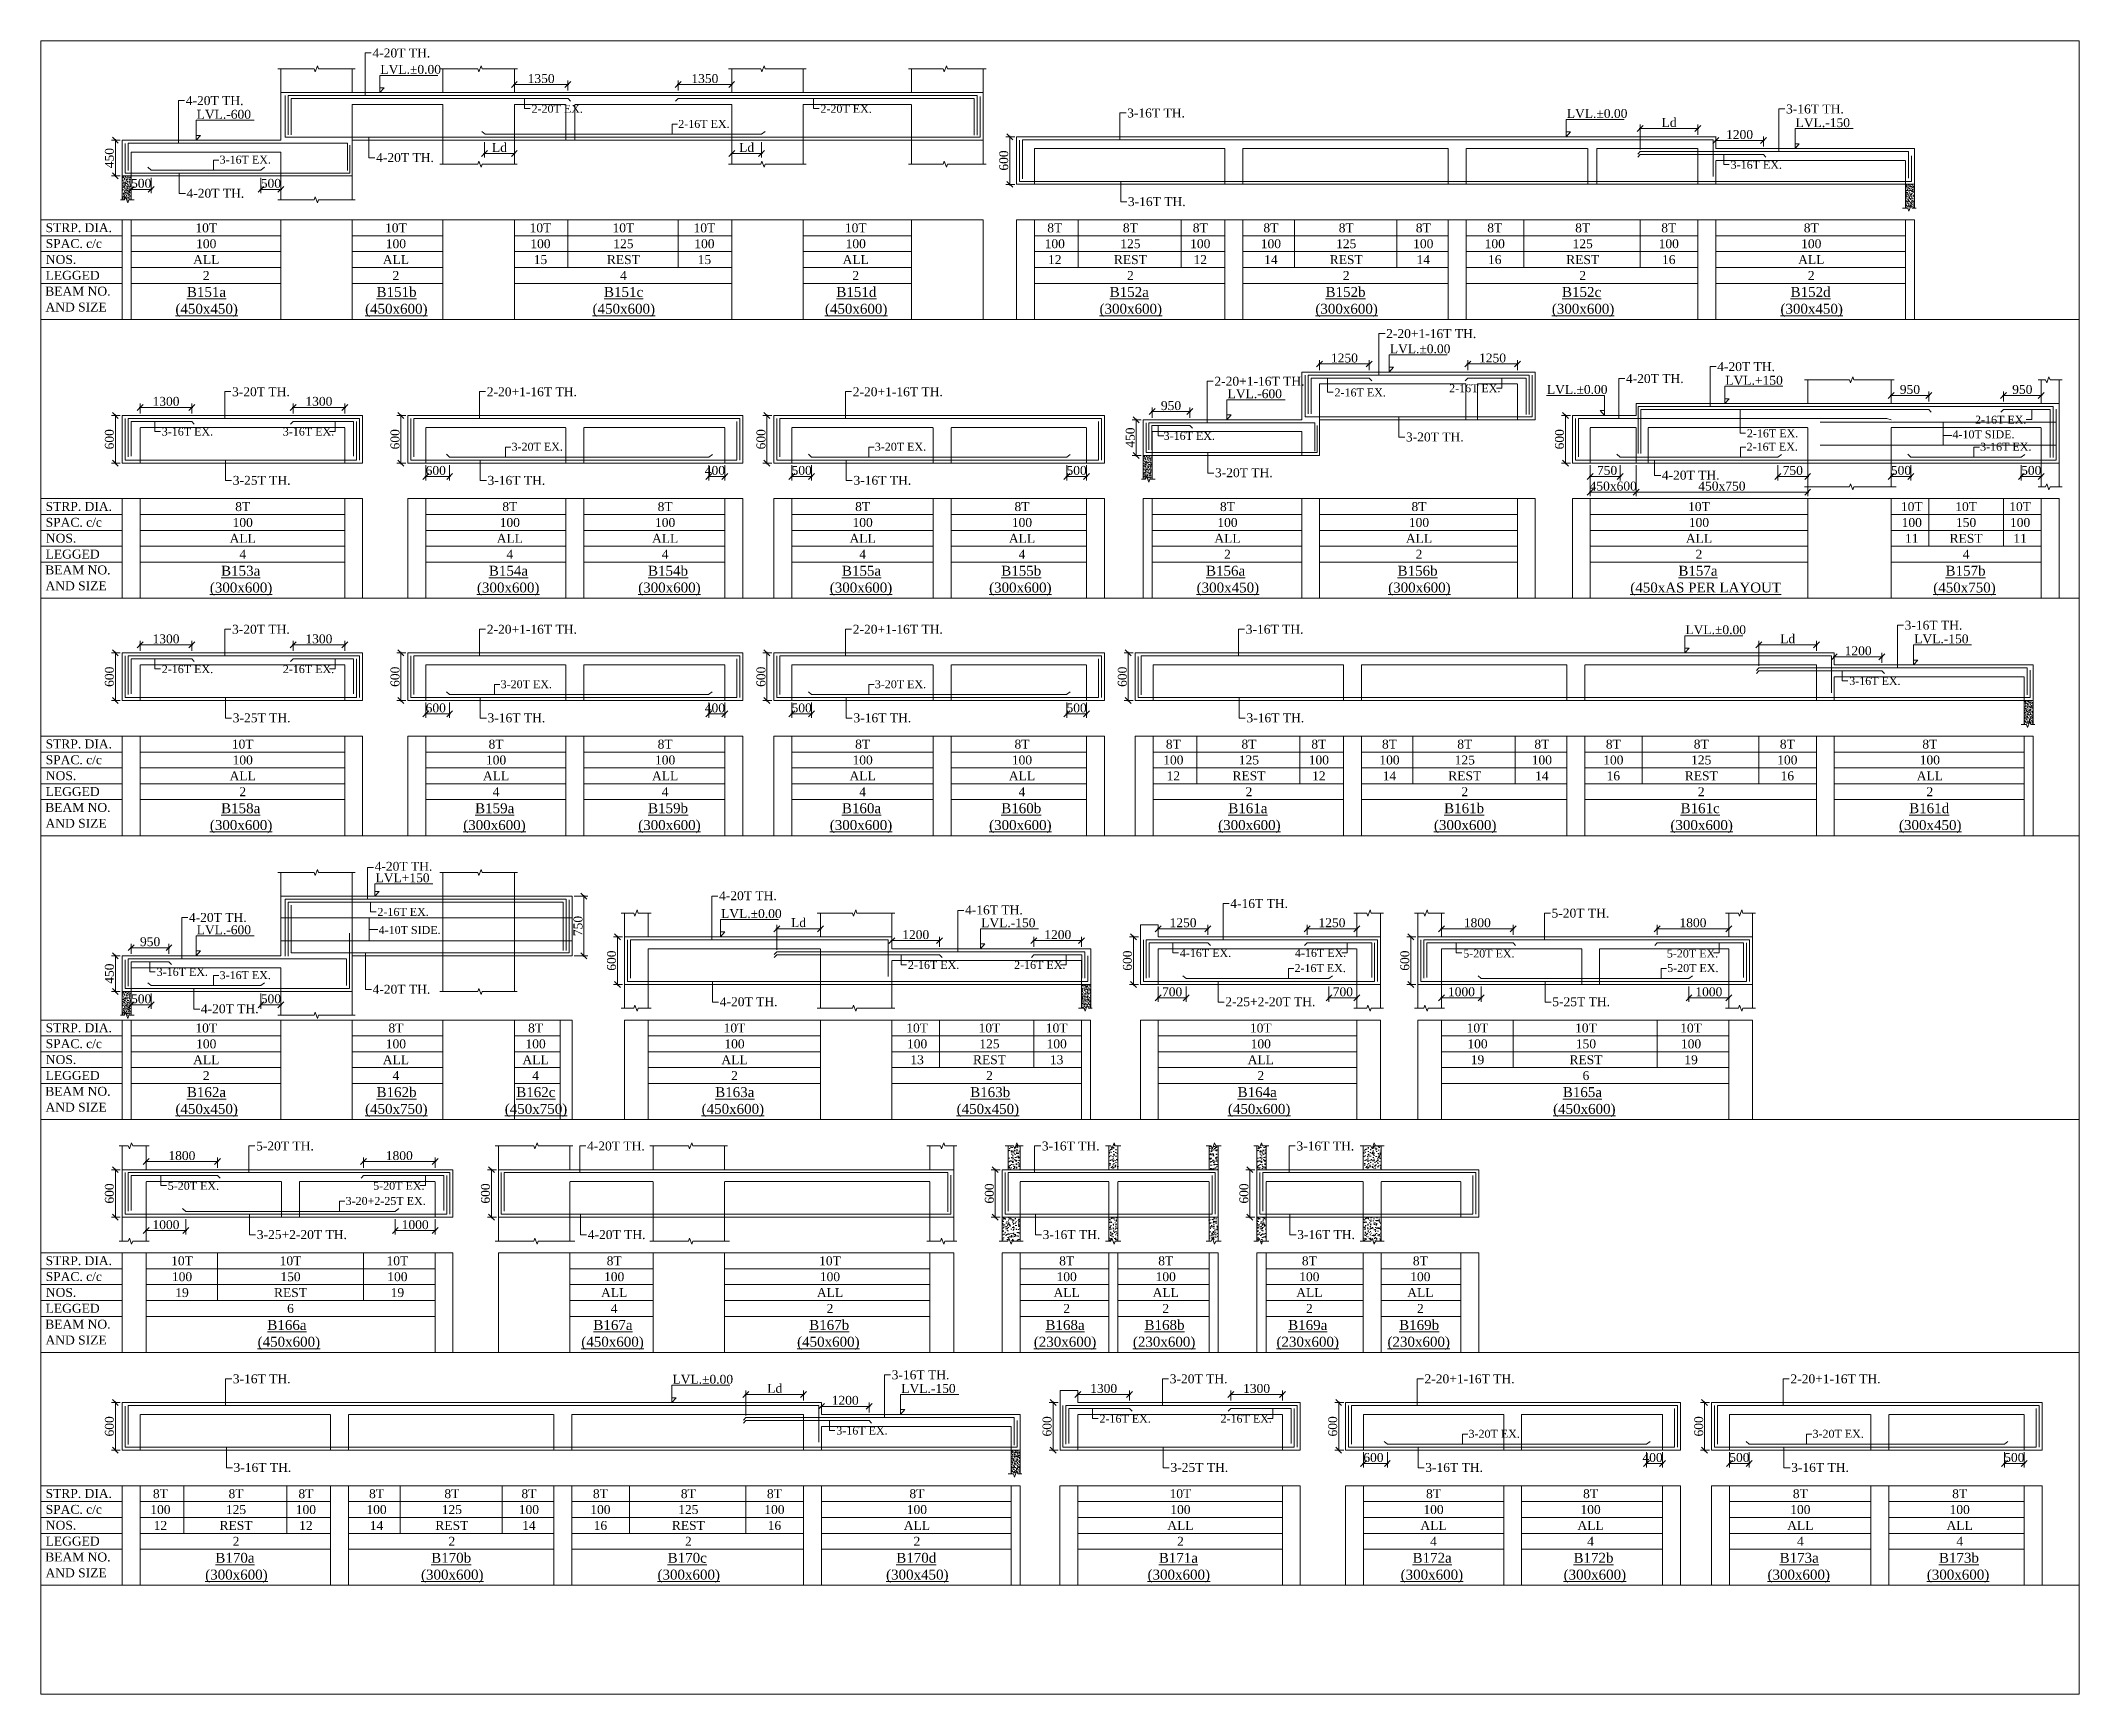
# Model space of a CAD drawing. Header units: millimetres. Extents: x 9781889 to 10654170, y -7832723 to -7608561.
# Drawn here: x 10430820 to 10482154, y -7801878 to -7760218 of the extents above; entities that cross this region are included whole.
import ezdxf
from ezdxf.enums import TextEntityAlignment as Align

# ---------------------------------------------------------------- set-up
doc = ezdxf.new("R2010")
doc.units = ezdxf.units.MM
doc.header["$LTSCALE"] = 10
doc.header["$PDMODE"] = 3
doc.linetypes.add('HIDDEN', pattern=[0.375, 0.25, -0.125])
for name, color, linetype, lineweight in [('LVL', 3, 'Continuous', 0), ('S-CUT OUT LINE', 9, 'Continuous', 0), ('S-DIM L.S.', 7, 'Continuous', 0), ('S-HATCH', 8, 'Continuous', 0), ('S-L.S.SECTION', 5, 'Continuous', 0), ('S-L.S.SLAB LINE', 252, 'HIDDEN', 0), ('S-L.S.STEEL', 1, 'Continuous', 9), ('S-L.S.STEEL 1', 6, 'Continuous', 0), ('S-SECTION MARK', 7, 'Continuous', 0), ('S-SHEET', 251, 'Continuous', 0), ('S-TEXT', 7, 'Continuous', 0), ('S-TEXT L.S. BEAM NO.', 30, 'Continuous', 0), ('S-TEXT. L.S.', 7, 'Continuous', 0)]:
    doc.layers.add(name, color=color, linetype=linetype, lineweight=lineweight)
doc.styles.add('135', font='arial.ttf', dxfattribs={"width": 0.8, "height": 135})
doc.styles.get("Standard").update_dxf_attribs({"font": 'arial.ttf'})
doc.styles.add('TEXT', font='times.ttf')
doc.dimstyles.new('75', dxfattribs={"dimtxt": 135, "dimasz": 90, "dimexe": 0.1, "dimexo": 0.03, "dimgap": 0.09, "dimtad": 1, "dimdec": 0, "dimzin": 0, "dimdsep": 46, "dimtxsty": '135', "dimblk": 'ARCHTICK', "dimcen": 0.09, "dimclrd": 256, "dimclre": 256, "dimclrt": 256, "dimadec": 0, "dimazin": 0, "dimtfac": 1, "dimtdec": 0, "dimtofl": 0, "dimtmove": 1, "dimatfit": 3, "dimldrblk": 'DOTSMALL', "dimfxl": 1, "dimtolj": 1, "dimtzin": 0, "dimlwd": -1, "dimlwe": -1, "dimarcsym": 0})
doc.dimstyles.new('SETU_1', dxfattribs={"dimtxt": 200, "dimasz": 150, "dimexe": 100, "dimexo": 50, "dimgap": 35, "dimtad": 1, "dimdec": 0, "dimzin": 0, "dimdsep": 46, "dimtxsty": 'Standard', "dimblk": 'OBLIQUE', "dimcen": 150, "dimdle": 25, "dimclrd": 256, "dimclre": 7, "dimclrt": 256, "dimadec": 0, "dimazin": 0, "dimtfac": 1, "dimtdec": 0, "dimtofl": 0, "dimtmove": 1, "dimatfit": 3, "dimfxl": 1, "dimtolj": 1, "dimtzin": 0, "dimlwd": -1, "dimlwe": 5, "dimarcsym": 1})
pattern_1 = [(50, (430357.53, 50088.56), (182.184669, -15.9390855), [19.05, -209.55]), (355, (430357.53, 50088.56), (-35.2434214, 191.0568452), [15.24, -167.6405842]), (100.4514447, (430372.72, 50087.23), (146.941247, 175.117752), [16.1900088, -178.0902446]), (46.1842, (430357.53, 50139.36), (271.079041, -42.042328), [28.575, -314.325]), (96.6355576, (430380.12, 50135.85), (237.404134, 247.4261246), [24.285023, -267.135608]), (351.1841512, (430357.53, 50139.36), (237.404134, 247.4261246), [22.859967, -251.459732]), (21, (430382.93, 50126.66), (151.6143913, -102.2651982), [19.05, -209.55]), (326, (430382.93, 50126.66), (61.8020283, 184.187966), [15.24, -167.64]), (71.451445, (430395.57, 50118.14), (213.4164193, 81.922769), [16.1900088, -178.0899376]), (37.5, (430357.534, 50088.56), (3.08860325, 84.55503887), [0, -165.608, 0, -170.18, 0, -168.275]), (7.5, (430357.53, 50088.56), (66.8196625, 100.1805748), [0, -97.028, 0, -161.798, 0, -64.135]), (327.5, (430300.89, 50088.56), (135.59059517, -5.728744), [0, -63.5, 0, -198.12, 0, -262.89]), (317.5, (430275.49, 50088.56), (148.1291814, 25.426491), [0, -82.55, 0, -131.572, 0, -186.69])]
pattern_2 = [(50, (422953.77, 36980.7), (182.184669, -15.9390855), [19.05, -209.55]), (355, (422953.77, 36980.7), (-35.2434214, 191.0568452), [15.24, -167.6405842]), (100.4514447, (422968.95, 36979.37), (146.941247, 175.117752), [16.1900088, -178.0902446]), (46.1842, (422953.77, 37031.5), (271.079041, -42.042328), [28.575, -314.325]), (96.6355576, (422976.36, 37028), (237.404134, 247.4261246), [24.285023, -267.135608]), (351.1841512, (422953.77, 37031.5), (237.404134, 247.4261246), [22.859967, -251.459732]), (21, (422979.17, 37018.8), (151.6143913, -102.2651982), [19.05, -209.55]), (326, (422979.17, 37018.8), (61.8020283, 184.187966), [15.24, -167.64]), (71.451445, (422991.8, 37010.27), (213.4164193, 81.922769), [16.1900088, -178.0899376]), (37.5, (422953.77, 36980.696), (3.08860325, 84.55503887), [0, -165.608, 0, -170.18, 0, -168.275]), (7.5, (422953.77, 36980.7), (66.8196625, 100.1805748), [0, -97.028, 0, -161.798, 0, -64.135]), (327.5, (422897.13, 36980.696), (135.59059517, -5.728744), [0, -63.5, 0, -198.12, 0, -262.89]), (317.5, (422871.73, 36980.7), (148.1291814, 25.426491), [0, -82.55, 0, -131.572, 0, -186.69])]
pattern_3 = [(50, (436769.05, 50088.56), (182.184669, -15.9390855), [19.05, -209.55]), (355, (436769.05, 50088.56), (-35.2434214, 191.0568452), [15.24, -167.6405842]), (100.4514447, (436784.23, 50087.23), (146.941247, 175.117752), [16.1900088, -178.0902446]), (46.1842, (436769.05, 50139.36), (271.079041, -42.042328), [28.575, -314.325]), (96.6355576, (436791.64, 50135.85), (237.404134, 247.4261246), [24.285023, -267.135608]), (351.1841512, (436769.05, 50139.36), (237.404134, 247.4261246), [22.859967, -251.459732]), (21, (436794.45, 50126.66), (151.6143913, -102.2651982), [19.05, -209.55]), (326, (436794.45, 50126.66), (61.8020283, 184.187966), [15.24, -167.64]), (71.451445, (436807.08, 50118.14), (213.4164193, 81.922769), [16.1900088, -178.0899376]), (37.5, (436769.05, 50088.56), (3.08860325, 84.55503887), [0, -165.608, 0, -170.18, 0, -168.275]), (7.5, (436769.05, 50088.56), (66.8196625, 100.1805748), [0, -97.028, 0, -161.798, 0, -64.135]), (327.5, (436712.41, 50088.56), (135.59059517, -5.728744), [0, -63.5, 0, -198.12, 0, -262.89]), (317.5, (436687.01, 50088.56), (148.1291814, 25.426491), [0, -82.55, 0, -131.572, 0, -186.69])]

msp = doc.modelspace()

# ---------------------------------------------------------------- texts
at = {"layer": 'LVL', "style": 'TEXT'}
for s, p in [('LVL.%%P0.00', (10439372.4, -7761052, 0)), ('LVL.-600', (10434746.5, -7762183.6, 0)), ('LVL.%%P0.00', (10469250.1, -7762162.1, 0)), ('LVL.-150', (10475012.7, -7762393.7, 0)), ('LVL.%%P0.00', (10464792.6, -7768092.5, 0)), ('LVL.%%P0.00', (10468748.7, -7769116.8, 0)), ('LVL.+150', (10473242.6, -7768885.2, 0)), ('LVL.-600', (10460708.4, -7769224, 0)), ('LVL.%%P0.00', (10472236.1, -7775168.9, 0)), ('LVL.-150', (10477998.7, -7775400.5, 0)), ('LVL+150', (10439249.9, -7781420.5, 0)), ('LVL.%%P0.00', (10447951.7, -7782321, 0)), ('LVL.-600', (10434746.5, -7782729.8, 0)), ('LVL.-150', (10454501.4, -7782552.6, 0)), ('LVL.%%P0.00', (10446727.8, -7794054.2, 0)), ('LVL.-150', (10452490.4, -7794285.8, 0))]:
    msp.add_text(s, height=225, dxfattribs=at).set_placement(p)
at = {"layer": 'S-L.S.STEEL 1', "style": 'TEXT'}
for p in [(10478963.1, -7770234.1, 0), (10439329.1, -7782722.8, 0)]:
    msp.add_text('4-10T SIDE.', height=200, dxfattribs=at).set_placement(p)
at = {"layer": 'S-TEXT', "style": 'TEXT'}
for s, p in [('STRP. DIA.', (10431777.1, -7765040.1, 0)), ('SPAC. c/c', (10431651.4, -7765440.1, 0)), ('NOS.', (10431330.9, -7765840.1, 0)), ('LEGGED', (10431623.5, -7766240.1, 0)), ('BEAM NO.', (10431754.8, -7766640.1, 0)), ('AND SIZE', (10431709.6, -7767040.1, 0)), ('STRP. DIA.', (10431777.1, -7772063.3, 0)), ('SPAC. c/c', (10431651.4, -7772463.3, 0)), ('NOS.', (10431330.9, -7772863.3, 0)), ('BEAM NO.', (10431754.8, -7773663.3, 0)), ('LEGGED', (10431623.5, -7773263.3, 0)), ('AND SIZE', (10431709.6, -7774063.3, 0)), ('STRP. DIA.', (10431777.1, -7778046.9, 0)), ('NOS.', (10431330.9, -7778846.9, 0)), ('SPAC. c/c', (10431651.4, -7778446.9, 0)), ('LEGGED', (10431623.5, -7779246.9, 0)), ('BEAM NO.', (10431754.8, -7779646.9, 0)), ('AND SIZE', (10431709.6, -7780046.9, 0)), ('STRP. DIA.', (10431777.1, -7785199, 0)), ('NOS.', (10431330.9, -7785999, 0)), ('SPAC. c/c', (10431651.4, -7785599, 0)), ('LEGGED', (10431623.5, -7786399, 0)), ('BEAM NO.', (10431754.8, -7786799, 0)), ('AND SIZE', (10431709.6, -7787199, 0)), ('STRP. DIA.', (10431777.1, -7791065.6, 0)), ('SPAC. c/c', (10431651.4, -7791465.6, 0)), ('NOS.', (10431330.9, -7791865.6, 0)), ('BEAM NO.', (10431754.8, -7792665.6, 0)), ('LEGGED', (10431623.5, -7792265.6, 0)), ('AND SIZE', (10431709.6, -7793065.6, 0)), ('STRP. DIA.', (10431777.1, -7796932.2, 0)), ('SPAC. c/c', (10431651.4, -7797332.2, 0)), ('NOS.', (10431330.9, -7797732.2, 0)), ('LEGGED', (10431623.5, -7798132.2, 0)), ('BEAM NO.', (10431754.8, -7798532.2, 0)), ('AND SIZE', (10431709.6, -7798932.2, 0))]:
    msp.add_text(s, height=225, dxfattribs=at).set_placement(p, align=Align.CENTER)
at = {"layer": 'S-TEXT', "linetype": 'ByBlock', "style": 'TEXT'}
for s, p in [('10T', (10434987.4, -7764932, 0)), ('100', (10434987.4, -7765332, 0)), ('10T', (10439763.8, -7764932, 0)), ('100', (10439763.8, -7765332, 0)), ('10T', (10443403.6, -7764932, 0)), ('100', (10443403.6, -7765332, 0)), ('10T', (10445492.3, -7764932, 0)), ('125', (10445492.3, -7765332, 0)), ('10T', (10447533, -7764932, 0)), ('100', (10447533, -7765332, 0)), ('10T', (10451343.8, -7764932, 0)), ('100', (10451343.8, -7765332, 0)), ('100', (10456355.6, -7765332, 0)), ('8T', (10456355.6, -7764932, 0)), ('125', (10458259.8, -7765332, 0)), ('8T', (10458259.8, -7764932, 0)), ('100', (10460019.6, -7765332, 0)), ('8T', (10460019.6, -7764932, 0)), ('100', (10461798.6, -7765332, 0)), ('8T', (10461798.6, -7764932, 0)), ('125', (10463694.8, -7765332, 0)), ('8T', (10463694.8, -7764932, 0)), ('100', (10465635.8, -7765332, 0)), ('8T', (10465635.8, -7764932, 0)), ('100', (10467435.9, -7765332, 0)), ('8T', (10467435.9, -7764932, 0)), ('125', (10469649.8, -7765332, 0)), ('8T', (10469649.8, -7764932, 0)), ('100', (10471817.9, -7765332, 0)), ('8T', (10471817.9, -7764932, 0)), ('100', (10475406.3, -7765332, 0)), ('8T', (10475406.3, -7764932, 0)), ('ALL', (10434987.4, -7765732, 0)), ('ALL', (10439763.8, -7765732, 0)), ('15', (10443403.6, -7765732, 0)), ('REST', (10445492.3, -7765732, 0)), ('15', (10447533, -7765732, 0)), ('ALL', (10451343.8, -7765732, 0)), ('12', (10456355.6, -7765732, 0)), ('REST', (10458259.8, -7765732, 0)), ('12', (10460019.6, -7765732, 0)), ('14', (10461798.6, -7765732, 0)), ('REST', (10463694.8, -7765732, 0)), ('14', (10465635.8, -7765732, 0)), ('16', (10467435.9, -7765732, 0)), ('REST', (10469649.8, -7765732, 0)), ('16', (10471817.9, -7765732, 0)), ('ALL', (10475406.3, -7765732, 0)), ('2', (10434987.4, -7766132, 0)), ('2', (10439763.8, -7766132, 0)), ('4', (10445492.3, -7766132, 0)), ('2', (10451343.8, -7766132, 0)), ('2', (10458259.8, -7766132, 0)), ('2', (10463694.8, -7766132, 0)), ('2', (10469649.8, -7766132, 0)), ('2', (10475406.3, -7766132, 0)), ('8T', (10435906, -7771955.2, 0)), ('8T', (10442632.4, -7771955.2, 0)), ('8T', (10446543.4, -7771955.2, 0)), ('8T', (10451517.3, -7771955.2, 0)), ('8T', (10455529.8, -7771955.2, 0)), ('8T', (10460704.4, -7771955.2, 0)), ('8T', (10465527.9, -7771955.2, 0)), ('10T', (10472578.4, -7771955.2, 0)), ('10T', (10477937.5, -7771955.2, 0)), ('10T', (10479305.9, -7771955.2, 0)), ('10T', (10480665.4, -7771955.2, 0)), ('100', (10435906, -7772355.2, 0)), ('100', (10442632.4, -7772355.2, 0)), ('100', (10446543.4, -7772355.2, 0)), ('100', (10451517.3, -7772355.2, 0)), ('100', (10455529.8, -7772355.2, 0)), ('100', (10460704.4, -7772355.2, 0)), ('100', (10465527.9, -7772355.2, 0)), ('100', (10472578.4, -7772355.2, 0)), ('100', (10477937.5, -7772355.2, 0)), ('150', (10479305.9, -7772355.2, 0)), ('100', (10480665.4, -7772355.2, 0)), ('ALL', (10435906, -7772755.2, 0)), ('ALL', (10442632.4, -7772755.2, 0)), ('ALL', (10446543.4, -7772755.2, 0)), ('ALL', (10451517.3, -7772755.2, 0)), ('ALL', (10455529.8, -7772755.2, 0)), ('ALL', (10460704.4, -7772755.2, 0)), ('ALL', (10465527.9, -7772755.2, 0)), ('ALL', (10472578.4, -7772755.2, 0)), ('11', (10477937.5, -7772755.2, 0)), ('REST', (10479305.9, -7772755.2, 0)), ('11', (10480665.4, -7772755.2, 0)), ('4', (10435906, -7773155.2, 0)), ('4', (10442632.4, -7773155.2, 0)), ('4', (10446543.4, -7773155.2, 0)), ('4', (10451517.3, -7773155.2, 0)), ('4', (10455529.8, -7773155.2, 0)), ('2', (10460704.4, -7773155.2, 0)), ('2', (10465527.9, -7773155.2, 0)), ('2', (10472578.4, -7773155.2, 0)), ('4', (10479305.9, -7773155.2, 0)), ('10T', (10435906, -7777938.8, 0)), ('8T', (10442286.3, -7777938.8, 0)), ('8T', (10446543.4, -7777938.8, 0)), ('8T', (10451517.3, -7777938.8, 0)), ('8T', (10455529.8, -7777938.8, 0)), ('8T', (10459341.6, -7777938.8, 0)), ('8T', (10461245.7, -7777938.8, 0)), ('8T', (10463005.6, -7777938.8, 0)), ('8T', (10464784.5, -7777938.8, 0)), ('8T', (10466680.7, -7777938.8, 0)), ('8T', (10468621.7, -7777938.8, 0)), ('8T', (10470421.9, -7777938.8, 0)), ('8T', (10472635.7, -7777938.8, 0)), ('8T', (10474803.9, -7777938.8, 0)), ('8T', (10478392.2, -7777938.8, 0)), ('ALL', (10435906, -7778738.8, 0)), ('100', (10435906, -7778338.8, 0)), ('ALL', (10442286.3, -7778738.8, 0)), ('100', (10442286.3, -7778338.8, 0)), ('ALL', (10446543.4, -7778738.8, 0)), ('100', (10446543.4, -7778338.8, 0)), ('ALL', (10451517.3, -7778738.8, 0)), ('100', (10451517.3, -7778338.8, 0)), ('ALL', (10455529.8, -7778738.8, 0)), ('100', (10455529.8, -7778338.8, 0)), ('100', (10459341.6, -7778338.8, 0)), ('12', (10459341.6, -7778738.8, 0)), ('REST', (10461245.7, -7778738.8, 0)), ('125', (10461245.7, -7778338.8, 0)), ('100', (10463005.6, -7778338.8, 0)), ('12', (10463005.6, -7778738.8, 0)), ('100', (10464784.5, -7778338.8, 0)), ('14', (10464784.5, -7778738.8, 0)), ('REST', (10466680.7, -7778738.8, 0)), ('125', (10466680.7, -7778338.8, 0)), ('100', (10468621.7, -7778338.8, 0)), ('14', (10468621.7, -7778738.8, 0)), ('100', (10470421.9, -7778338.8, 0)), ('16', (10470421.9, -7778738.8, 0)), ('REST', (10472635.7, -7778738.8, 0)), ('125', (10472635.7, -7778338.8, 0)), ('100', (10474803.9, -7778338.8, 0)), ('16', (10474803.9, -7778738.8, 0)), ('ALL', (10478392.2, -7778738.8, 0)), ('100', (10478392.2, -7778338.8, 0)), ('2', (10435906, -7779138.8, 0)), ('4', (10442286.3, -7779138.8, 0)), ('4', (10446543.4, -7779138.8, 0)), ('4', (10451517.3, -7779138.8, 0)), ('4', (10455529.8, -7779138.8, 0)), ('2', (10461245.7, -7779138.8, 0)), ('2', (10466680.7, -7779138.8, 0)), ('2', (10472635.7, -7779138.8, 0)), ('2', (10478392.2, -7779138.8, 0)), ('10T', (10434987.4, -7785091, 0)), ('8T', (10439763.8, -7785091, 0)), ('8T', (10443281.3, -7785091, 0)), ('10T', (10448290.4, -7785091, 0)), ('10T', (10452888.8, -7785091, 0)), ('10T', (10454711.6, -7785091, 0)), ('10T', (10456403.9, -7785091, 0)), ('10T', (10461543.5, -7785091, 0)), ('10T', (10467001.2, -7785091, 0)), ('10T', (10469732.6, -7785091, 0)), ('10T', (10472379.2, -7785091, 0)), ('ALL', (10434987.4, -7785891, 0)), ('100', (10434987.4, -7785491, 0)), ('ALL', (10439763.8, -7785891, 0)), ('100', (10439763.8, -7785491, 0)), ('ALL', (10443281.3, -7785891, 0)), ('100', (10443281.3, -7785491, 0)), ('ALL', (10448290.4, -7785891, 0)), ('100', (10448290.4, -7785491, 0)), ('100', (10452888.8, -7785491, 0)), ('13', (10452888.8, -7785891, 0)), ('REST', (10454711.6, -7785891, 0)), ('125', (10454711.6, -7785491, 0)), ('100', (10456403.9, -7785491, 0)), ('13', (10456403.9, -7785891, 0)), ('ALL', (10461543.5, -7785891, 0)), ('100', (10461543.5, -7785491, 0)), ('100', (10467001.2, -7785491, 0)), ('19', (10467001.2, -7785891, 0)), ('REST', (10469732.6, -7785891, 0)), ('150', (10469732.6, -7785491, 0)), ('100', (10472379.2, -7785491, 0)), ('19', (10472379.2, -7785891, 0)), ('2', (10434987.4, -7786291, 0)), ('4', (10439763.8, -7786291, 0)), ('4', (10443281.3, -7786291, 0)), ('2', (10448290.4, -7786291, 0)), ('2', (10454711.6, -7786291, 0)), ('2', (10461543.5, -7786291, 0)), ('6', (10469732.6, -7786291, 0)), ('10T', (10434377.7, -7790957.6, 0)), ('10T', (10437109.1, -7790957.6, 0)), ('10T', (10439801.2, -7790957.6, 0)), ('8T', (10445260, -7790957.6, 0)), ('10T', (10450695, -7790957.6, 0)), ('8T', (10456655.4, -7790957.6, 0)), ('8T', (10459150.4, -7790957.6, 0)), ('8T', (10462766.7, -7790957.6, 0)), ('8T', (10465562, -7790957.6, 0)), ('100', (10434377.7, -7791357.6, 0)), ('150', (10437109.1, -7791357.6, 0)), ('100', (10439801.2, -7791357.6, 0)), ('100', (10445260, -7791357.6, 0)), ('100', (10450695, -7791357.6, 0)), ('100', (10456655.4, -7791357.6, 0)), ('100', (10459150.4, -7791357.6, 0)), ('100', (10462766.7, -7791357.6, 0)), ('100', (10465562, -7791357.6, 0)), ('19', (10434377.7, -7791757.6, 0)), ('REST', (10437109.1, -7791757.6, 0)), ('19', (10439801.2, -7791757.6, 0)), ('ALL', (10445260, -7791757.6, 0)), ('ALL', (10450695, -7791757.6, 0)), ('ALL', (10456655.4, -7791757.6, 0)), ('ALL', (10459150.4, -7791757.6, 0)), ('ALL', (10462766.7, -7791757.6, 0)), ('ALL', (10465562, -7791757.6, 0)), ('6', (10437109.1, -7792157.6, 0)), ('4', (10445260, -7792157.6, 0)), ('2', (10450695, -7792157.6, 0)), ('2', (10456655.4, -7792157.6, 0)), ('2', (10459150.4, -7792157.6, 0)), ('2', (10462766.7, -7792157.6, 0)), ('2', (10465562, -7792157.6, 0)), ('100', (10433833.3, -7797224.2, 0)), ('8T', (10433833.3, -7796824.2, 0)), ('125', (10435737.4, -7797224.2, 0)), ('8T', (10435737.4, -7796824.2, 0)), ('100', (10437497.3, -7797224.2, 0)), ('8T', (10437497.3, -7796824.2, 0)), ('100', (10439276.2, -7797224.2, 0)), ('8T', (10439276.2, -7796824.2, 0)), ('125', (10441172.4, -7797224.2, 0)), ('8T', (10441172.4, -7796824.2, 0)), ('100', (10443113.4, -7797224.2, 0)), ('8T', (10443113.4, -7796824.2, 0)), ('100', (10444913.6, -7797224.2, 0)), ('8T', (10444913.6, -7796824.2, 0)), ('125', (10447127.4, -7797224.2, 0)), ('8T', (10447127.4, -7796824.2, 0)), ('100', (10449295.6, -7797224.2, 0)), ('8T', (10449295.6, -7796824.2, 0)), ('100', (10452883.9, -7797224.2, 0)), ('8T', (10452883.9, -7796824.2, 0)), ('10T', (10459519.9, -7796824.2, 0)), ('100', (10459519.9, -7797224.2, 0)), ('100', (10465893.6, -7797224.2, 0)), ('8T', (10465893.6, -7796824.2, 0)), ('100', (10469848.7, -7797224.2, 0)), ('8T', (10469848.7, -7796824.2, 0)), ('100', (10475131.3, -7797224.2, 0)), ('8T', (10475131.3, -7796824.2, 0)), ('100', (10479143.8, -7797224.2, 0)), ('8T', (10479143.8, -7796824.2, 0)), ('12', (10433833.3, -7797624.2, 0)), ('REST', (10435737.4, -7797624.2, 0)), ('12', (10437497.3, -7797624.2, 0)), ('14', (10439276.2, -7797624.2, 0)), ('REST', (10441172.4, -7797624.2, 0)), ('14', (10443113.4, -7797624.2, 0)), ('16', (10444913.6, -7797624.2, 0)), ('REST', (10447127.4, -7797624.2, 0)), ('16', (10449295.6, -7797624.2, 0)), ('ALL', (10452883.9, -7797624.2, 0)), ('ALL', (10459519.9, -7797624.2, 0)), ('ALL', (10465893.6, -7797624.2, 0)), ('ALL', (10469848.7, -7797624.2, 0)), ('ALL', (10475131.3, -7797624.2, 0)), ('ALL', (10479143.8, -7797624.2, 0)), ('2', (10435737.4, -7798024.2, 0)), ('2', (10441172.4, -7798024.2, 0)), ('2', (10447127.4, -7798024.2, 0)), ('2', (10452883.9, -7798024.2, 0)), ('2', (10459519.9, -7798024.2, 0)), ('4', (10465893.6, -7798024.2, 0)), ('4', (10469848.7, -7798024.2, 0)), ('4', (10475131.3, -7798024.2, 0)), ('4', (10479143.8, -7798024.2, 0))]:
    msp.add_text(s, height=225, dxfattribs=at).set_placement(p, align=Align.MIDDLE_CENTER)
at = {"layer": 'S-TEXT L.S. BEAM NO.', "color": 145, "linetype": 'ByBlock', "style": 'TEXT'}
for s, p in [('%%U(450x450)', (10434211.2, -7767095.7, 0)), ('%%UB151a', (10434499.9, -7766672.7, 0)), ('%%UB162a', (10434500, -7786831.6, 0)), ('%%UB163b', (10454225.4, -7786831.6, 0)), ('%%U(450x450)', (10434211.2, -7787254.6, 0)), ('%%U(450x450)', (10453883.8, -7787254.6, 0))]:
    msp.add_text(s, height=250, dxfattribs=at).set_placement(p)
at = {"layer": 'S-TEXT L.S. BEAM NO.', "color": 140, "linetype": 'ByBlock', "style": 'TEXT'}
for s, p in [('%%U(450x600)', (10438987.5, -7767095.7, 0)), ('%%UB151b', (10439276.2, -7766672.7, 0)), ('%%U(450x600)', (10444716.1, -7767095.7, 0)), ('%%UB151c', (10445004.8, -7766672.7, 0)), ('%%U(450x600)', (10450567.5, -7767095.7, 0)), ('%%UB151d', (10450856.2, -7766672.7, 0)), ('%%UB157a', (10472060.6, -7773695.9, 0)), ('%%U(450xAS PER LAYOUT', (10470848.5, -7774118.8, 0)), ('%%UB163a', (10447804.1, -7786831.6, 0)), ('%%UB164a', (10460961.1, -7786831.6, 0)), ('%%UB165a', (10469150.2, -7786831.6, 0)), ('%%U(450x600)', (10447462.6, -7787254.6, 0)), ('%%U(450x600)', (10460715.8, -7787254.6, 0)), ('%%U(450x600)', (10468904.9, -7787254.6, 0)), ('%%UB166a', (10436526.7, -7792698.2, 0)), ('%%UB167a', (10444736.7, -7792698.2, 0)), ('%%UB167b', (10450171.7, -7792698.2, 0)), ('%%U(450x600)', (10436281.3, -7793121.2, 0)), ('%%U(450x600)', (10444432.2, -7793121.2, 0)), ('%%U(450x600)', (10449867.2, -7793121.2, 0))]:
    msp.add_text(s, height=250, dxfattribs=at).set_placement(p)
at = {"layer": 'S-TEXT L.S. BEAM NO.', "linetype": 'ByBlock', "style": 'TEXT'}
for s, p in [('%%U(300x600)', (10457483.5, -7767095.7, 0)), ('%%UB152a', (10457739.6, -7766672.7, 0)), ('%%U(300x600)', (10462918.5, -7767095.7, 0)), ('%%UB152b', (10463174.6, -7766672.7, 0)), ('%%U(300x600)', (10468873.5, -7767095.7, 0)), ('%%UB152c', (10469129.6, -7766672.7, 0)), ('%%UB153a', (10435361.9, -7773695.9, 0)), ('%%UB154a', (10442104.6, -7773695.9, 0)), ('%%UB154b', (10446113.2, -7773695.9, 0)), ('%%UB155a', (10450995.7, -7773695.9, 0)), ('%%UB155b', (10455008.2, -7773695.9, 0)), ('%%UB156b', (10464988.5, -7773695.9, 0)), ('%%U(300x600)', (10435078.2, -7774118.8, 0)), ('%%U(300x600)', (10441804.6, -7774118.8, 0)), ('%%U(300x600)', (10445864.8, -7774118.8, 0)), ('%%U(300x600)', (10450689.6, -7774118.8, 0)), ('%%U(300x600)', (10454702, -7774118.8, 0)), ('%%U(300x600)', (10464751.6, -7774118.8, 0)), ('%%UB158a', (10435361.9, -7779679.5, 0)), ('%%UB159a', (10441758.4, -7779679.5, 0)), ('%%UB159b', (10446113.2, -7779679.5, 0)), ('%%UB160a', (10450995.7, -7779679.5, 0)), ('%%UB160b', (10455008.2, -7779679.5, 0)), ('%%UB161a', (10460725.6, -7779679.5, 0)), ('%%UB161b', (10466160.6, -7779679.5, 0)), ('%%UB161c', (10472115.6, -7779679.5, 0)), ('%%U(300x600)', (10435078.2, -7780102.5, 0)), ('%%U(300x600)', (10441458.5, -7780102.5, 0)), ('%%U(300x600)', (10445864.8, -7780102.5, 0)), ('%%U(300x600)', (10450689.6, -7780102.5, 0)), ('%%U(300x600)', (10454702, -7780102.5, 0)), ('%%U(300x600)', (10460469.5, -7780102.5, 0)), ('%%U(300x600)', (10465904.5, -7780102.5, 0)), ('%%U(300x600)', (10471859.5, -7780102.5, 0)), ('%%UB170a', (10435217.2, -7798564.9, 0)), ('%%UB170b', (10440652.2, -7798564.9, 0)), ('%%UB170c', (10446607.2, -7798564.9, 0)), ('%%UB171a', (10458975.9, -7798564.9, 0)), ('%%UB172a', (10465365.8, -7798564.9, 0)), ('%%UB172b', (10469418.4, -7798564.9, 0)), ('%%UB173a', (10474609.7, -7798564.9, 0)), ('%%UB173b', (10478622.1, -7798564.9, 0)), ('%%U(300x600)', (10434961.1, -7798987.8, 0)), ('%%U(300x600)', (10440396.1, -7798987.8, 0)), ('%%U(300x600)', (10446351.1, -7798987.8, 0)), ('%%U(300x600)', (10458692.1, -7798987.8, 0)), ('%%U(300x600)', (10465065.8, -7798987.8, 0)), ('%%U(300x600)', (10469170.1, -7798987.8, 0)), ('%%U(300x600)', (10474303.5, -7798987.8, 0)), ('%%U(300x600)', (10478316, -7798987.8, 0))]:
    msp.add_text(s, height=250, dxfattribs=at).set_placement(p)
at = {"layer": 'S-TEXT L.S. BEAM NO.', "color": 35, "linetype": 'ByBlock', "style": 'TEXT'}
for s, p in [('%%U(300x450)', (10474630, -7767095.7, 0)), ('%%UB152d', (10474886.1, -7766672.7, 0)), ('%%UB156a', (10460165, -7773695.9, 0)), ('%%U(300x450)', (10459928.1, -7774118.8, 0)), ('%%UB161d', (10477872.1, -7779679.5, 0)), ('%%U(300x450)', (10477616, -7780102.5, 0)), ('%%UB170d', (10452363.7, -7798564.9, 0)), ('%%U(300x450)', (10452107.6, -7798987.8, 0))]:
    msp.add_text(s, height=250, dxfattribs=at).set_placement(p)
at = {"layer": 'S-TEXT L.S. BEAM NO.', "color": 230, "linetype": 'ByBlock', "style": 'TEXT'}
for s, p in [('%%UB157b', (10478788.1, -7773695.9, 0)), ('%%U(450x750)', (10478478.1, -7774118.8, 0)), ('%%UB162b', (10439276.4, -7786831.6, 0)), ('%%UB162c', (10442793.9, -7786831.6, 0)), ('%%U(450x750)', (10438987.5, -7787254.6, 0)), ('%%U(450x750)', (10442505, -7787254.6, 0))]:
    msp.add_text(s, height=250, dxfattribs=at).set_placement(p)
at = {"layer": 'S-TEXT L.S. BEAM NO.', "color": 1, "linetype": 'ByBlock', "style": 'TEXT'}
for s, p in [('%%UB168a', (10456121.6, -7792698.2, 0)), ('%%UB168b', (10458616.6, -7792698.2, 0)), ('%%UB169a', (10462232.9, -7792698.2, 0)), ('%%UB169b', (10465028.1, -7792698.2, 0)), ('%%U(230x600)', (10455827.7, -7793121.2, 0)), ('%%U(230x600)', (10458322.7, -7793121.2, 0)), ('%%U(230x600)', (10461938.9, -7793121.2, 0)), ('%%U(230x600)', (10464734.2, -7793121.2, 0))]:
    msp.add_text(s, height=250, dxfattribs=at).set_placement(p)
at = {"layer": 'S-TEXT. L.S.', "style": 'TEXT'}
for s, height, p in [('4-20T TH.', 225, (10439173.3, -7760638.9, 0)), ('4-20T TH.', 225, (10434471.5, -7761838.9, 0)), ('2-20T EX.', 200, (10443179.5, -7762033, 0)), ('2-16T EX.', 200, (10446874.1, -7762413.5, 0)), ('2-20T EX.', 200, (10450454.5, -7762033, 0)), ('3-16T TH.', 225, (10458179.1, -7762151.2, 0)), ('3-16T TH.', 225, (10474771.4, -7762049.7, 0)), ('3-16T EX.', 200, (10435324, -7763313.5, 0)), ('4-20T TH.', 225, (10439265.6, -7763273.3, 0)), ('3-16T EX.', 200, (10473376.6, -7763443.1, 0)), ('4-20T TH.', 225, (10434489.9, -7764173.3, 0)), ('3-16T TH.', 225, (10458197.5, -7764383.4, 0)), ('2-20+1-16T TH.', 225, (10464701.1, -7767708.8, 0)), ('4-20T TH.', 225, (10473038.3, -7768541, 0)), ('2-20+1-16T TH.', 225, (10460375.7, -7768908.8, 0)), ('2-16T EX.', 200, (10466286.5, -7769073.4, 0)), ('4-20T TH.', 225, (10470738.9, -7768841, 0)), ('3-20T TH.', 225, (10435637.4, -7769174.4, 0)), ('2-20+1-16T TH.', 225, (10442052.9, -7769174.4, 0)), ('2-20+1-16T TH.', 225, (10451268.5, -7769174.4, 0)), ('2-16T EX.', 200, (10463401.2, -7769179.2, 0)), ('2-16T EX.', 200, (10479530.9, -7769866.2, 0)), ('3-16T EX.', 200, (10433868, -7770166.2, 0)), ('3-16T EX.', 200, (10436916.2, -7770166.2, 0)), ('3-20T EX.', 200, (10442676, -7770546.7, 0)), ('3-20T EX.', 200, (10451823.6, -7770546.7, 0)), ('3-16T EX.', 200, (10459096.9, -7770273.4, 0)), ('3-20T TH.', 225, (10465199.1, -7770313.8, 0)), ('2-16T EX.', 200, (10473778.1, -7770546.7, 0)), ('2-16T EX.', 200, (10473785.8, -7770208.7, 0)), ('3-16T EX.', 200, (10479658.1, -7770546.7, 0)), ('3-25T TH.', 225, (10435655.7, -7771406.5, 0)), ('3-16T TH.', 225, (10442071.3, -7771406.5, 0)), ('3-16T TH.', 225, (10451286.9, -7771406.5, 0)), ('3-20T TH.', 225, (10460390, -7771213.8, 0)), ('4-20T TH.', 225, (10471643.2, -7771275.4, 0)), ('3-20T TH.', 225, (10435637.4, -7775158.1, 0)), ('2-20+1-16T TH.', 225, (10442052.9, -7775158.1, 0)), ('2-20+1-16T TH.', 225, (10451268.5, -7775158.1, 0)), ('3-16T TH.', 225, (10461165.1, -7775158.1, 0)), ('3-16T TH.', 225, (10477757.3, -7775056.5, 0)), ('2-16T EX.', 200, (10433868, -7776149.9, 0)), ('2-16T EX.', 200, (10436916.2, -7776149.9, 0)), ('3-20T EX.', 200, (10442401.4, -7776530.3, 0)), ('3-20T EX.', 200, (10451823.6, -7776530.3, 0)), ('3-16T EX.', 200, (10476362.5, -7776449.9, 0)), ('3-25T TH.', 225, (10435655.7, -7777390.2, 0)), ('3-16T TH.', 225, (10442071.3, -7777390.2, 0)), ('3-16T TH.', 225, (10451286.9, -7777390.2, 0)), ('3-16T TH.', 225, (10461183.5, -7777390.2, 0)), ('4-20T TH.', 225, (10439228.2, -7781130.8, 0)), ('4-20T TH.', 225, (10447901.5, -7781871, 0)), ('4-20T TH.', 225, (10434551.1, -7782418.6, 0)), ('2-16T EX.', 200, (10439298.5, -7782266.1, 0)), ('4-16T TH.', 225, (10454095.5, -7782229.3, 0)), ('4-16T TH.', 225, (10460775.5, -7782067.4, 0)), ('5-20T TH.', 225, (10468866.2, -7782310.2, 0)), ('4-16T EX.', 200, (10459505.5, -7783302, 0)), ('4-16T EX.', 200, (10462403.8, -7783302, 0)), ('5-20T EX.', 200, (10466641.5, -7783315.4, 0)), ('5-20T EX.', 200, (10471769.2, -7783315.4, 0)), ('3-16T EX.', 200, (10433738.9, -7783779.2, 0)), ('3-16T EX.', 200, (10435324, -7783859.6, 0)), ('2-16T EX.', 200, (10452658.6, -7783602, 0)), ('2-16T EX.', 200, (10455331.2, -7783602, 0)), ('2-16T EX.', 200, (10462392.9, -7783682.4, 0)), ('5-20T EX.', 200, (10471777.2, -7783682.4, 0)), ('4-20T TH.', 225, (10439176.3, -7784228.9, 0)), ('4-20T TH.', 225, (10434852.6, -7784719.5, 0)), ('4-20T TH.', 225, (10447919.8, -7784542.3, 0)), ('2-25+2-20T TH.', 225, (10460649.9, -7784542.3, 0)), ('5-25T TH.', 225, (10468884.5, -7784542.3, 0)), ('5-20T TH.', 225, (10436242.6, -7788176.8, 0)), ('4-20T TH.', 225, (10444577, -7788176.8, 0)), ('3-16T TH.', 225, (10456030.8, -7788176.8, 0)), ('3-16T TH.', 225, (10462442.4, -7788176.8, 0)), ('5-20T EX.', 200, (10434018, -7789168.6, 0)), ('3-20+2-25T EX.', 200, (10438497.5, -7789549.1, 0)), ('5-20T EX.', 200, (10439191.2, -7789168.6, 0)), ('3-25+2-20T TH.', 225, (10436261, -7790408.9, 0)), ('4-20T TH.', 225, (10444595.4, -7790408.9, 0)), ('3-16T TH.', 225, (10456049.2, -7790408.9, 0)), ('3-16T TH.', 225, (10462460.7, -7790408.9, 0)), ('3-16T TH.', 225, (10435656.8, -7794043.4, 0)), ('3-16T TH.', 225, (10452249, -7793941.9, 0)), ('3-20T TH.', 225, (10459251.3, -7794043.4, 0)), ('2-20+1-16T TH.', 225, (10465666.9, -7794043.4, 0)), ('2-20+1-16T TH.', 225, (10474882.5, -7794043.4, 0)), ('2-16T EX.', 200, (10457481.9, -7795035.2, 0)), ('2-16T EX.', 200, (10460530.1, -7795035.2, 0)), ('3-16T EX.', 200, (10450854.2, -7795335.2, 0)), ('3-20T EX.', 200, (10466774.7, -7795415.7, 0)), ('3-20T EX.', 200, (10475437.5, -7795415.7, 0)), ('3-16T TH.', 225, (10435675.1, -7796275.5, 0)), ('3-25T TH.', 225, (10459269.7, -7796275.5, 0)), ('3-16T TH.', 225, (10465685.2, -7796275.5, 0)), ('3-16T TH.', 225, (10474900.8, -7796275.5, 0))]:
    msp.add_text(s, height=height, dxfattribs=at).set_placement(p)

# ---------------------------------------------------------------- blocks, each defined once
blk = doc.blocks.new('_ArchTick')
at = {"color": 0, "linetype": 'ByBlock', "const_width": 0.15}
blk.add_lwpolyline([(-0.5, -0.5), (0.5, 0.5)], dxfattribs=at)
blk = doc.blocks.new('_Oblique')
at = {"color": 0, "linetype": 'ByBlock', "lineweight": -2}
blk.add_line((-0.5, -0.5), (0.5, 0.5), dxfattribs=at)
blk = doc.blocks.new('*D883')
at = {"layer": 'Defpoints', "color": 0, "transparency": 16777216}
for p in [(10440067, -7769659), (10439891, -7770859), (10440067, -7770859)]:
    blk.add_point(p, dxfattribs=at)
at = {"layer": 'S-DIM L.S.', "color": 7, "lineweight": 5, "transparency": 16777216}
for p, q in [((10440017, -7769659), (10439791, -7769659)), ((10440017, -7770859), (10439791, -7770859))]:
    blk.add_line(p, q, dxfattribs=at)
at = {"layer": 'S-DIM L.S.', "transparency": 16777216}
blk.add_line((10439891, -7769634), (10439891, -7770884), dxfattribs=at)
at = {"layer": 'S-DIM L.S.', "transparency": 16777216, "xscale": 150, "yscale": 150, "zscale": 150}
for p, rotation in [((10439891, -7769659), 90), ((10439891, -7770859), 270)]:
    blk.add_blockref('_Oblique', p, dxfattribs=dict(at, rotation=rotation))
at = {"layer": 'S-DIM L.S.', "transparency": 16777216, "insert": (10439742, -7770259), "char_height": 225, "attachment_point": 5, "rotation": 90, "style": 'TEXT'}
blk.add_mtext('\\A1;600', dxfattribs=at)
blk = doc.blocks.new('*D884')
at = {"layer": 'Defpoints', "color": 0, "transparency": 16777216}
for p in [(10440517, -7770859, 0), (10441117, -7770859, 0), (10440517, -7771195)]:
    blk.add_point(p, dxfattribs=at)
at = {"layer": 'S-DIM L.S.', "color": 7, "lineweight": 5, "transparency": 16777216}
for p, q in [((10440517, -7770909), (10440517, -7771295)), ((10441117, -7770909), (10441117, -7771295))]:
    blk.add_line(p, q, dxfattribs=at)
at = {"layer": 'S-DIM L.S.', "transparency": 16777216}
blk.add_line((10441142, -7771195), (10440492, -7771195), dxfattribs=at)
at = {"layer": 'S-DIM L.S.', "transparency": 16777216, "xscale": 150, "yscale": 150, "zscale": 150, "rotation": 180}
blk.add_blockref('_Oblique', (10440517, -7771195), dxfattribs=at)
at = {"layer": 'S-DIM L.S.', "transparency": 16777216, "xscale": 150, "yscale": 150, "zscale": 150}
blk.add_blockref('_Oblique', (10441117, -7771195), dxfattribs=at)
at = {"layer": 'S-DIM L.S.', "transparency": 16777216, "insert": (10440767, -7771045), "char_height": 225, "attachment_point": 5, "style": 'TEXT'}
blk.add_mtext('\\A1;600', dxfattribs=at)
blk = doc.blocks.new('*D882')
at = {"layer": 'Defpoints', "color": 0, "transparency": 16777216}
for p in [(10447646, -7770859, 0), (10448047, -7770859, 0), (10448047, -7771195)]:
    blk.add_point(p, dxfattribs=at)
at = {"layer": 'S-DIM L.S.', "color": 7, "lineweight": 5, "transparency": 16777216}
for p, q in [((10447646, -7770909), (10447646, -7771295)), ((10448047, -7770909), (10448047, -7771295))]:
    blk.add_line(p, q, dxfattribs=at)
at = {"layer": 'S-DIM L.S.', "transparency": 16777216}
blk.add_line((10447621, -7771195), (10448072, -7771195), dxfattribs=at)
at = {"layer": 'S-DIM L.S.', "transparency": 16777216, "xscale": 150, "yscale": 150, "zscale": 150, "rotation": 180}
blk.add_blockref('_Oblique', (10447646, -7771195), dxfattribs=at)
at = {"layer": 'S-DIM L.S.', "transparency": 16777216, "xscale": 150, "yscale": 150, "zscale": 150}
blk.add_blockref('_Oblique', (10448047, -7771195), dxfattribs=at)
at = {"layer": 'S-DIM L.S.', "transparency": 16777216, "insert": (10447797, -7771045), "char_height": 225, "attachment_point": 5, "style": 'TEXT'}
blk.add_mtext('\\A1;400', dxfattribs=at)
blk = doc.blocks.new('*D929')
at = {"layer": 'Defpoints', "color": 0, "transparency": 16777216}
for p in [(10432873, -7762725), (10432698, -7763625), (10432873, -7763625)]:
    blk.add_point(p, dxfattribs=at)
at = {"layer": 'S-DIM L.S.', "color": 7, "lineweight": 5, "transparency": 16777216}
for p, q in [((10432823, -7762725), (10432598, -7762725)), ((10432823, -7763625), (10432598, -7763625))]:
    blk.add_line(p, q, dxfattribs=at)
at = {"layer": 'S-DIM L.S.', "transparency": 16777216}
blk.add_line((10432698, -7762700), (10432698, -7763650), dxfattribs=at)
at = {"layer": 'S-DIM L.S.', "transparency": 16777216, "xscale": 150, "yscale": 150, "zscale": 150}
for p, rotation in [((10432698, -7762725), 90), ((10432698, -7763625), 270)]:
    blk.add_blockref('_Oblique', p, dxfattribs=dict(at, rotation=rotation))
at = {"layer": 'S-DIM L.S.', "transparency": 16777216, "insert": (10432549, -7763175), "char_height": 225, "attachment_point": 5, "rotation": 90, "style": 'TEXT'}
blk.add_mtext('\\A1;450', dxfattribs=at)
blk = doc.blocks.new('*D930')
at = {"layer": 'Defpoints', "color": 0, "transparency": 16777216}
for p in [(10436366, -7763625, 0), (10436866, -7763625, 0), (10436866, -7763962)]:
    blk.add_point(p, dxfattribs=at)
at = {"layer": 'S-DIM L.S.', "color": 7, "lineweight": 5, "transparency": 16777216}
for p, q in [((10436366, -7763675), (10436366, -7764062)), ((10436866, -7763675), (10436866, -7764062))]:
    blk.add_line(p, q, dxfattribs=at)
at = {"layer": 'S-DIM L.S.', "transparency": 16777216}
blk.add_line((10436341, -7763962), (10436891, -7763962), dxfattribs=at)
at = {"layer": 'S-DIM L.S.', "transparency": 16777216, "xscale": 150, "yscale": 150, "zscale": 150, "rotation": 180}
blk.add_blockref('_Oblique', (10436366, -7763962), dxfattribs=at)
at = {"layer": 'S-DIM L.S.', "transparency": 16777216, "xscale": 150, "yscale": 150, "zscale": 150}
blk.add_blockref('_Oblique', (10436866, -7763962), dxfattribs=at)
at = {"layer": 'S-DIM L.S.', "transparency": 16777216, "insert": (10436616, -7763812), "char_height": 225, "attachment_point": 5, "style": 'TEXT'}
blk.add_mtext('\\A1;500', dxfattribs=at)
blk = doc.blocks.new('*D931')
at = {"layer": 'Defpoints', "color": 0, "transparency": 16777216}
for p in [(10433099, -7763625, 0), (10433599, -7763625, 0), (10433099, -7763962)]:
    blk.add_point(p, dxfattribs=at)
at = {"layer": 'S-DIM L.S.', "color": 7, "lineweight": 5, "transparency": 16777216}
for p, q in [((10433099, -7763675), (10433099, -7764062)), ((10433599, -7763675), (10433599, -7764062))]:
    blk.add_line(p, q, dxfattribs=at)
at = {"layer": 'S-DIM L.S.', "transparency": 16777216}
blk.add_line((10433624, -7763962), (10433074, -7763962), dxfattribs=at)
at = {"layer": 'S-DIM L.S.', "transparency": 16777216, "xscale": 150, "yscale": 150, "zscale": 150, "rotation": 180}
blk.add_blockref('_Oblique', (10433099, -7763962), dxfattribs=at)
at = {"layer": 'S-DIM L.S.', "transparency": 16777216, "xscale": 150, "yscale": 150, "zscale": 150}
blk.add_blockref('_Oblique', (10433599, -7763962), dxfattribs=at)
at = {"layer": 'S-DIM L.S.', "transparency": 16777216, "insert": (10433349, -7763812), "char_height": 225, "attachment_point": 5, "style": 'TEXT'}
blk.add_mtext('\\A1;500', dxfattribs=at)
blk = doc.blocks.new('*D932')
at = {"layer": 'Defpoints', "color": 0, "transparency": 16777216}
for p in [(10442746, -7761322), (10442746, -7761525, 0), (10444096, -7761525, 0)]:
    blk.add_point(p, dxfattribs=at)
at = {"layer": 'S-DIM L.S.', "transparency": 16777216}
blk.add_line((10444121, -7761322), (10442721, -7761322), dxfattribs=at)
at = {"layer": 'S-DIM L.S.', "color": 7, "lineweight": 5, "transparency": 16777216}
for p, q in [((10442746, -7761475), (10442746, -7761222)), ((10444096, -7761475), (10444096, -7761222))]:
    blk.add_line(p, q, dxfattribs=at)
at = {"layer": 'S-DIM L.S.', "transparency": 16777216, "xscale": 150, "yscale": 150, "zscale": 150, "rotation": 180}
blk.add_blockref('_Oblique', (10442746, -7761322), dxfattribs=at)
at = {"layer": 'S-DIM L.S.', "transparency": 16777216, "xscale": 150, "yscale": 150, "zscale": 150}
blk.add_blockref('_Oblique', (10444096, -7761322), dxfattribs=at)
at = {"layer": 'S-DIM L.S.', "transparency": 16777216, "insert": (10443421, -7761172), "char_height": 225, "attachment_point": 5, "style": 'TEXT'}
blk.add_mtext('\\A1;1350', dxfattribs=at)
blk = doc.blocks.new('*D933')
at = {"layer": 'Defpoints', "color": 0, "transparency": 16777216}
for p in [(10446869, -7761525, 0), (10448219, -7761322), (10448219, -7761525, 0)]:
    blk.add_point(p, dxfattribs=at)
at = {"layer": 'S-DIM L.S.', "transparency": 16777216}
blk.add_line((10446844, -7761322), (10448244, -7761322), dxfattribs=at)
at = {"layer": 'S-DIM L.S.', "color": 7, "lineweight": 5, "transparency": 16777216}
for p, q in [((10446869, -7761475), (10446869, -7761222)), ((10448219, -7761475), (10448219, -7761222))]:
    blk.add_line(p, q, dxfattribs=at)
at = {"layer": 'S-DIM L.S.', "transparency": 16777216, "xscale": 150, "yscale": 150, "zscale": 150, "rotation": 180}
blk.add_blockref('_Oblique', (10446869, -7761322), dxfattribs=at)
at = {"layer": 'S-DIM L.S.', "transparency": 16777216, "xscale": 150, "yscale": 150, "zscale": 150}
blk.add_blockref('_Oblique', (10448219, -7761322), dxfattribs=at)
at = {"layer": 'S-DIM L.S.', "transparency": 16777216, "insert": (10447544, -7761172), "char_height": 225, "attachment_point": 5, "style": 'TEXT'}
blk.add_mtext('\\A1;1350', dxfattribs=at)
blk = doc.blocks.new('*D934')
at = {"layer": 'Defpoints', "color": 0, "transparency": 16777216}
for p in [(10441996, -7762725, 0), (10442746, -7762725, 0), (10441996, -7763062)]:
    blk.add_point(p, dxfattribs=at)
at = {"layer": 'S-DIM L.S.', "transparency": 16777216}
blk.add_line((10442771, -7763062), (10441971, -7763062), dxfattribs=at)
at = {"layer": 'S-DIM L.S.', "color": 7, "lineweight": 5, "transparency": 16777216}
for p, q in [((10441996, -7762775), (10441996, -7763162)), ((10442746, -7762775), (10442746, -7763162))]:
    blk.add_line(p, q, dxfattribs=at)
at = {"layer": 'S-DIM L.S.', "transparency": 16777216, "xscale": 150, "yscale": 150, "zscale": 150, "rotation": 180}
blk.add_blockref('_Oblique', (10441996, -7763062), dxfattribs=at)
at = {"layer": 'S-DIM L.S.', "transparency": 16777216, "xscale": 150, "yscale": 150, "zscale": 150}
blk.add_blockref('_Oblique', (10442746, -7763062), dxfattribs=at)
at = {"layer": 'S-DIM L.S.', "transparency": 16777216, "insert": (10442371, -7762909), "char_height": 225, "attachment_point": 5, "style": 'TEXT'}
blk.add_mtext('\\A1;Ld', dxfattribs=at)
blk = doc.blocks.new('*D935')
at = {"layer": 'Defpoints', "color": 0, "transparency": 16777216}
for p in [(10455396, -7762636), (10455221, -7763836), (10455396, -7763836)]:
    blk.add_point(p, dxfattribs=at)
at = {"layer": 'S-DIM L.S.', "color": 7, "lineweight": 5, "transparency": 16777216}
for p, q in [((10455346, -7762636), (10455121, -7762636)), ((10455346, -7763836), (10455121, -7763836))]:
    blk.add_line(p, q, dxfattribs=at)
at = {"layer": 'S-DIM L.S.', "transparency": 16777216}
blk.add_line((10455221, -7762611), (10455221, -7763861), dxfattribs=at)
at = {"layer": 'S-DIM L.S.', "transparency": 16777216, "xscale": 150, "yscale": 150, "zscale": 150}
for p, rotation in [((10455221, -7762636), 90), ((10455221, -7763836), 270)]:
    blk.add_blockref('_Oblique', p, dxfattribs=dict(at, rotation=rotation))
at = {"layer": 'S-DIM L.S.', "transparency": 16777216, "insert": (10455071, -7763236), "char_height": 225, "attachment_point": 5, "rotation": 90, "style": 'TEXT'}
blk.add_mtext('\\A1;600', dxfattribs=at)
blk = doc.blocks.new('*D936')
at = {"layer": 'Defpoints', "color": 0, "transparency": 16777216}
for p in [(10473001, -7762732), (10473001, -7762936, 0), (10474201, -7762936, 0)]:
    blk.add_point(p, dxfattribs=at)
at = {"layer": 'S-DIM L.S.', "transparency": 16777216}
blk.add_line((10474226, -7762732), (10472976, -7762732), dxfattribs=at)
at = {"layer": 'S-DIM L.S.', "color": 7, "lineweight": 5, "transparency": 16777216}
for p, q in [((10473001, -7762886), (10473001, -7762632)), ((10474201, -7762886), (10474201, -7762632))]:
    blk.add_line(p, q, dxfattribs=at)
at = {"layer": 'S-DIM L.S.', "transparency": 16777216, "xscale": 150, "yscale": 150, "zscale": 150, "rotation": 180}
blk.add_blockref('_Oblique', (10473001, -7762732), dxfattribs=at)
at = {"layer": 'S-DIM L.S.', "transparency": 16777216, "xscale": 150, "yscale": 150, "zscale": 150}
blk.add_blockref('_Oblique', (10474201, -7762732), dxfattribs=at)
at = {"layer": 'S-DIM L.S.', "transparency": 16777216, "insert": (10473601, -7762582), "char_height": 225, "attachment_point": 5, "style": 'TEXT'}
blk.add_mtext('\\A1;1200', dxfattribs=at)
blk = doc.blocks.new('*D937')
at = {"layer": 'Defpoints', "color": 0, "transparency": 16777216}
for p in [(10472551, -7762432), (10472551, -7762636, 0), (10471101, -7763011, 0)]:
    blk.add_point(p, dxfattribs=at)
at = {"layer": 'S-DIM L.S.', "transparency": 16777216}
blk.add_line((10471076, -7762432), (10472576, -7762432), dxfattribs=at)
at = {"layer": 'S-DIM L.S.', "color": 7, "lineweight": 5, "transparency": 16777216}
for p, q in [((10471101, -7762961), (10471101, -7762332)), ((10472551, -7762586), (10472551, -7762332))]:
    blk.add_line(p, q, dxfattribs=at)
at = {"layer": 'S-DIM L.S.', "transparency": 16777216, "xscale": 150, "yscale": 150, "zscale": 150, "rotation": 180}
blk.add_blockref('_Oblique', (10471101, -7762432), dxfattribs=at)
at = {"layer": 'S-DIM L.S.', "transparency": 16777216, "xscale": 150, "yscale": 150, "zscale": 150}
blk.add_blockref('_Oblique', (10472551, -7762432), dxfattribs=at)
at = {"layer": 'S-DIM L.S.', "transparency": 16777216, "insert": (10471826, -7762279), "char_height": 225, "attachment_point": 5, "style": 'TEXT'}
blk.add_mtext('\\A1;Ld', dxfattribs=at)
blk = doc.blocks.new('*D938')
at = {"layer": 'Defpoints', "color": 0, "transparency": 16777216}
for p in [(10432873, -7769659), (10432698, -7770859), (10432873, -7770859)]:
    blk.add_point(p, dxfattribs=at)
at = {"layer": 'S-DIM L.S.', "color": 7, "lineweight": 5, "transparency": 16777216}
for p, q in [((10432823, -7769659), (10432598, -7769659)), ((10432823, -7770859), (10432598, -7770859))]:
    blk.add_line(p, q, dxfattribs=at)
at = {"layer": 'S-DIM L.S.', "transparency": 16777216}
blk.add_line((10432698, -7769634), (10432698, -7770884), dxfattribs=at)
at = {"layer": 'S-DIM L.S.', "transparency": 16777216, "xscale": 150, "yscale": 150, "zscale": 150}
for p, rotation in [((10432698, -7769659), 90), ((10432698, -7770859), 270)]:
    blk.add_blockref('_Oblique', p, dxfattribs=dict(at, rotation=rotation))
at = {"layer": 'S-DIM L.S.', "transparency": 16777216, "insert": (10432549, -7770259), "char_height": 225, "attachment_point": 5, "rotation": 90, "style": 'TEXT'}
blk.add_mtext('\\A1;600', dxfattribs=at)
blk = doc.blocks.new('*D939')
at = {"layer": 'Defpoints', "color": 0, "transparency": 16777216}
for p in [(10437174, -7769659, 0), (10438474, -7769455), (10438474, -7769659, 0)]:
    blk.add_point(p, dxfattribs=at)
at = {"layer": 'S-DIM L.S.', "color": 7, "lineweight": 5, "transparency": 16777216}
for p, q in [((10437174, -7769609), (10437174, -7769355)), ((10438474, -7769609), (10438474, -7769355))]:
    blk.add_line(p, q, dxfattribs=at)
at = {"layer": 'S-DIM L.S.', "transparency": 16777216}
blk.add_line((10437149, -7769455), (10438499, -7769455), dxfattribs=at)
at = {"layer": 'S-DIM L.S.', "transparency": 16777216, "xscale": 150, "yscale": 150, "zscale": 150, "rotation": 180}
blk.add_blockref('_Oblique', (10437174, -7769455), dxfattribs=at)
at = {"layer": 'S-DIM L.S.', "transparency": 16777216, "xscale": 150, "yscale": 150, "zscale": 150}
blk.add_blockref('_Oblique', (10438474, -7769455), dxfattribs=at)
at = {"layer": 'S-DIM L.S.', "transparency": 16777216, "insert": (10437824, -7769305), "char_height": 225, "attachment_point": 5, "style": 'TEXT'}
blk.add_mtext('\\A1;1300', dxfattribs=at)
blk = doc.blocks.new('*D940')
at = {"layer": 'Defpoints', "color": 0, "transparency": 16777216}
for p in [(10433324, -7769455), (10433324, -7769659, 0), (10434624, -7769659, 0)]:
    blk.add_point(p, dxfattribs=at)
at = {"layer": 'S-DIM L.S.', "color": 7, "lineweight": 5, "transparency": 16777216}
for p, q in [((10433324, -7769609), (10433324, -7769355)), ((10434624, -7769609), (10434624, -7769355))]:
    blk.add_line(p, q, dxfattribs=at)
at = {"layer": 'S-DIM L.S.', "transparency": 16777216}
blk.add_line((10434649, -7769455), (10433299, -7769455), dxfattribs=at)
at = {"layer": 'S-DIM L.S.', "transparency": 16777216, "xscale": 150, "yscale": 150, "zscale": 150, "rotation": 180}
blk.add_blockref('_Oblique', (10433324, -7769455), dxfattribs=at)
at = {"layer": 'S-DIM L.S.', "transparency": 16777216, "xscale": 150, "yscale": 150, "zscale": 150}
blk.add_blockref('_Oblique', (10434624, -7769455), dxfattribs=at)
at = {"layer": 'S-DIM L.S.', "transparency": 16777216, "insert": (10433974, -7769305), "char_height": 225, "attachment_point": 5, "style": 'TEXT'}
blk.add_mtext('\\A1;1300', dxfattribs=at)
blk = doc.blocks.new('*D941')
at = {"layer": 'Defpoints', "color": 0, "transparency": 16777216}
for p in [(10449282, -7769659), (10449107, -7770859), (10449282, -7770859)]:
    blk.add_point(p, dxfattribs=at)
at = {"layer": 'S-DIM L.S.', "color": 7, "lineweight": 5, "transparency": 16777216}
for p, q in [((10449232, -7769659), (10449007, -7769659)), ((10449232, -7770859), (10449007, -7770859))]:
    blk.add_line(p, q, dxfattribs=at)
at = {"layer": 'S-DIM L.S.', "transparency": 16777216}
blk.add_line((10449107, -7769634), (10449107, -7770884), dxfattribs=at)
at = {"layer": 'S-DIM L.S.', "transparency": 16777216, "xscale": 150, "yscale": 150, "zscale": 150}
for p, rotation in [((10449107, -7769659), 90), ((10449107, -7770859), 270)]:
    blk.add_blockref('_Oblique', p, dxfattribs=dict(at, rotation=rotation))
at = {"layer": 'S-DIM L.S.', "transparency": 16777216, "insert": (10448958, -7770259), "char_height": 225, "attachment_point": 5, "rotation": 90, "style": 'TEXT'}
blk.add_mtext('\\A1;600', dxfattribs=at)
blk = doc.blocks.new('*D942')
at = {"layer": 'Defpoints', "color": 0, "transparency": 16777216}
for p in [(10449732, -7770859, 0), (10450232, -7770859, 0), (10449732, -7771195)]:
    blk.add_point(p, dxfattribs=at)
at = {"layer": 'S-DIM L.S.', "color": 7, "lineweight": 5, "transparency": 16777216}
for p, q in [((10449732, -7770909), (10449732, -7771295)), ((10450232, -7770909), (10450232, -7771295))]:
    blk.add_line(p, q, dxfattribs=at)
at = {"layer": 'S-DIM L.S.', "transparency": 16777216}
blk.add_line((10450257, -7771195), (10449707, -7771195), dxfattribs=at)
at = {"layer": 'S-DIM L.S.', "transparency": 16777216, "xscale": 150, "yscale": 150, "zscale": 150, "rotation": 180}
blk.add_blockref('_Oblique', (10449732, -7771195), dxfattribs=at)
at = {"layer": 'S-DIM L.S.', "transparency": 16777216, "xscale": 150, "yscale": 150, "zscale": 150}
blk.add_blockref('_Oblique', (10450232, -7771195), dxfattribs=at)
at = {"layer": 'S-DIM L.S.', "transparency": 16777216, "insert": (10449982, -7771045), "char_height": 225, "attachment_point": 5, "style": 'TEXT'}
blk.add_mtext('\\A1;500', dxfattribs=at)
blk = doc.blocks.new('*D943')
at = {"layer": 'Defpoints', "color": 0, "transparency": 16777216}
for p in [(10456656, -7770859, 0), (10457157, -7770859, 0), (10457157, -7771195)]:
    blk.add_point(p, dxfattribs=at)
at = {"layer": 'S-DIM L.S.', "color": 7, "lineweight": 5, "transparency": 16777216}
for p, q in [((10456656, -7770909), (10456656, -7771295)), ((10457157, -7770909), (10457157, -7771295))]:
    blk.add_line(p, q, dxfattribs=at)
at = {"layer": 'S-DIM L.S.', "transparency": 16777216}
blk.add_line((10456631, -7771195), (10457182, -7771195), dxfattribs=at)
at = {"layer": 'S-DIM L.S.', "transparency": 16777216, "xscale": 150, "yscale": 150, "zscale": 150, "rotation": 180}
blk.add_blockref('_Oblique', (10456656, -7771195), dxfattribs=at)
at = {"layer": 'S-DIM L.S.', "transparency": 16777216, "xscale": 150, "yscale": 150, "zscale": 150}
blk.add_blockref('_Oblique', (10457157, -7771195), dxfattribs=at)
at = {"layer": 'S-DIM L.S.', "transparency": 16777216, "insert": (10456906, -7771045), "char_height": 225, "attachment_point": 5, "style": 'TEXT'}
blk.add_mtext('\\A1;500', dxfattribs=at)
blk = doc.blocks.new('*D945')
at = {"layer": 'Defpoints', "color": 0, "transparency": 16777216}
for p in [(10458808, -7769562), (10458808, -7769766, 0), (10459758, -7769766, 0)]:
    blk.add_point(p, dxfattribs=at)
at = {"layer": 'S-DIM L.S.', "transparency": 16777216}
blk.add_line((10459783, -7769562), (10458783, -7769562), dxfattribs=at)
at = {"layer": 'S-DIM L.S.', "color": 7, "lineweight": 5, "transparency": 16777216}
for p, q in [((10458808, -7769716), (10458808, -7769462)), ((10459758, -7769716), (10459758, -7769462))]:
    blk.add_line(p, q, dxfattribs=at)
at = {"layer": 'S-DIM L.S.', "transparency": 16777216, "xscale": 150, "yscale": 150, "zscale": 150, "rotation": 180}
blk.add_blockref('_Oblique', (10458808, -7769562), dxfattribs=at)
at = {"layer": 'S-DIM L.S.', "transparency": 16777216, "xscale": 150, "yscale": 150, "zscale": 150}
blk.add_blockref('_Oblique', (10459758, -7769562), dxfattribs=at)
at = {"layer": 'S-DIM L.S.', "transparency": 16777216, "insert": (10459283, -7769412), "char_height": 225, "attachment_point": 5, "style": 'TEXT'}
blk.add_mtext('\\A1;950', dxfattribs=at)
blk = doc.blocks.new('*D946')
at = {"layer": 'Defpoints', "color": 0, "transparency": 16777216}
for p in [(10458582, -7769766), (10458407, -7770666), (10458582, -7770666)]:
    blk.add_point(p, dxfattribs=at)
at = {"layer": 'S-DIM L.S.', "color": 7, "lineweight": 5, "transparency": 16777216}
for p, q in [((10458532, -7769766), (10458307, -7769766)), ((10458532, -7770666), (10458307, -7770666))]:
    blk.add_line(p, q, dxfattribs=at)
at = {"layer": 'S-DIM L.S.', "transparency": 16777216}
blk.add_line((10458407, -7769741), (10458407, -7770691), dxfattribs=at)
at = {"layer": 'S-DIM L.S.', "transparency": 16777216, "xscale": 150, "yscale": 150, "zscale": 150}
for p, rotation in [((10458407, -7769766), 90), ((10458407, -7770666), 270)]:
    blk.add_blockref('_Oblique', p, dxfattribs=dict(at, rotation=rotation))
at = {"layer": 'S-DIM L.S.', "transparency": 16777216, "insert": (10458258, -7770216), "char_height": 225, "attachment_point": 5, "rotation": 90, "style": 'TEXT'}
blk.add_mtext('\\A1;450', dxfattribs=at)
blk = doc.blocks.new('*D947')
at = {"layer": 'Defpoints', "color": 0, "transparency": 16777216}
for p in [(10463025, -7768362), (10463025, -7768566, 0), (10464275, -7768566, 0)]:
    blk.add_point(p, dxfattribs=at)
at = {"layer": 'S-DIM L.S.', "transparency": 16777216}
blk.add_line((10464300, -7768362), (10463000, -7768362), dxfattribs=at)
at = {"layer": 'S-DIM L.S.', "color": 7, "lineweight": 5, "transparency": 16777216}
for p, q in [((10463025, -7768516), (10463025, -7768262)), ((10464275, -7768516), (10464275, -7768262))]:
    blk.add_line(p, q, dxfattribs=at)
at = {"layer": 'S-DIM L.S.', "transparency": 16777216, "xscale": 150, "yscale": 150, "zscale": 150, "rotation": 180}
blk.add_blockref('_Oblique', (10463025, -7768362), dxfattribs=at)
at = {"layer": 'S-DIM L.S.', "transparency": 16777216, "xscale": 150, "yscale": 150, "zscale": 150}
blk.add_blockref('_Oblique', (10464275, -7768362), dxfattribs=at)
at = {"layer": 'S-DIM L.S.', "transparency": 16777216, "insert": (10463650, -7768213), "char_height": 225, "attachment_point": 5, "style": 'TEXT'}
blk.add_mtext('\\A1;1250', dxfattribs=at)
blk = doc.blocks.new('*D944')
at = {"layer": 'Defpoints', "color": 0, "transparency": 16777216}
for p in [(10468005, -7768362), (10466755, -7768566, 0), (10468005, -7768566, 0)]:
    blk.add_point(p, dxfattribs=at)
at = {"layer": 'S-DIM L.S.', "transparency": 16777216}
blk.add_line((10466730, -7768362), (10468030, -7768362), dxfattribs=at)
at = {"layer": 'S-DIM L.S.', "color": 7, "lineweight": 5, "transparency": 16777216}
for p, q in [((10466755, -7768516), (10466755, -7768262)), ((10468005, -7768516), (10468005, -7768262))]:
    blk.add_line(p, q, dxfattribs=at)
at = {"layer": 'S-DIM L.S.', "transparency": 16777216, "xscale": 150, "yscale": 150, "zscale": 150, "rotation": 180}
blk.add_blockref('_Oblique', (10466755, -7768362), dxfattribs=at)
at = {"layer": 'S-DIM L.S.', "transparency": 16777216, "xscale": 150, "yscale": 150, "zscale": 150}
blk.add_blockref('_Oblique', (10468005, -7768362), dxfattribs=at)
at = {"layer": 'S-DIM L.S.', "transparency": 16777216, "insert": (10467380, -7768213), "char_height": 225, "attachment_point": 5, "style": 'TEXT'}
blk.add_mtext('\\A1;1250', dxfattribs=at)
blk = doc.blocks.new('*D948')
at = {"layer": 'Defpoints', "color": 0, "transparency": 16777216}
for p in [(10469391, -7769659), (10469216, -7770859), (10469391, -7770859)]:
    blk.add_point(p, dxfattribs=at)
at = {"layer": 'S-DIM L.S.', "color": 7, "lineweight": 5, "transparency": 16777216}
for p, q in [((10469341, -7769659), (10469116, -7769659)), ((10469341, -7770859), (10469116, -7770859))]:
    blk.add_line(p, q, dxfattribs=at)
at = {"layer": 'S-DIM L.S.', "transparency": 16777216}
blk.add_line((10469216, -7769634), (10469216, -7770884), dxfattribs=at)
at = {"layer": 'S-DIM L.S.', "transparency": 16777216, "xscale": 150, "yscale": 150, "zscale": 150}
for p, rotation in [((10469216, -7769659), 90), ((10469216, -7770859), 270)]:
    blk.add_blockref('_Oblique', p, dxfattribs=dict(at, rotation=rotation))
at = {"layer": 'S-DIM L.S.', "transparency": 16777216, "insert": (10469067, -7770259), "char_height": 225, "attachment_point": 5, "rotation": 90, "style": 'TEXT'}
blk.add_mtext('\\A1;600', dxfattribs=at)
blk = doc.blocks.new('*D949')
at = {"layer": 'Defpoints', "color": 0, "transparency": 16777216}
for p in [(10477416, -7769155), (10477416, -7769359, 0), (10478366, -7769359, 0)]:
    blk.add_point(p, dxfattribs=at)
at = {"layer": 'S-DIM L.S.', "transparency": 16777216}
blk.add_line((10478391, -7769155), (10477391, -7769155), dxfattribs=at)
at = {"layer": 'S-DIM L.S.', "color": 7, "lineweight": 5, "transparency": 16777216}
for p, q in [((10477416, -7769309), (10477416, -7769055)), ((10478366, -7769309), (10478366, -7769055))]:
    blk.add_line(p, q, dxfattribs=at)
at = {"layer": 'S-DIM L.S.', "transparency": 16777216, "xscale": 150, "yscale": 150, "zscale": 150, "rotation": 180}
blk.add_blockref('_Oblique', (10477416, -7769155), dxfattribs=at)
at = {"layer": 'S-DIM L.S.', "transparency": 16777216, "xscale": 150, "yscale": 150, "zscale": 150}
blk.add_blockref('_Oblique', (10478366, -7769155), dxfattribs=at)
at = {"layer": 'S-DIM L.S.', "transparency": 16777216, "insert": (10477891, -7769005), "char_height": 225, "attachment_point": 5, "style": 'TEXT'}
blk.add_mtext('\\A1;950', dxfattribs=at)
blk = doc.blocks.new('*D950')
at = {"layer": 'Defpoints', "color": 0, "transparency": 16777216}
for p in [(10480696, -7770859, 0), (10481196, -7770859, 0), (10481196, -7771195)]:
    blk.add_point(p, dxfattribs=at)
at = {"layer": 'S-DIM L.S.', "color": 7, "lineweight": 5, "transparency": 16777216}
for p, q in [((10480696, -7770909), (10480696, -7771295)), ((10481196, -7770909), (10481196, -7771295))]:
    blk.add_line(p, q, dxfattribs=at)
at = {"layer": 'S-DIM L.S.', "transparency": 16777216}
blk.add_line((10480671, -7771195), (10481221, -7771195), dxfattribs=at)
at = {"layer": 'S-DIM L.S.', "transparency": 16777216, "xscale": 150, "yscale": 150, "zscale": 150, "rotation": 180}
blk.add_blockref('_Oblique', (10480696, -7771195), dxfattribs=at)
at = {"layer": 'S-DIM L.S.', "transparency": 16777216, "xscale": 150, "yscale": 150, "zscale": 150}
blk.add_blockref('_Oblique', (10481196, -7771195), dxfattribs=at)
at = {"layer": 'S-DIM L.S.', "transparency": 16777216, "insert": (10480946, -7771045), "char_height": 225, "attachment_point": 5, "style": 'TEXT'}
blk.add_mtext('\\A1;500', dxfattribs=at)
blk = doc.blocks.new('*D951')
at = {"layer": 'Defpoints', "color": 0, "transparency": 16777216}
for p in [(10477416, -7770859, 0), (10477917, -7770859, 0), (10477416, -7771195)]:
    blk.add_point(p, dxfattribs=at)
at = {"layer": 'S-DIM L.S.', "color": 7, "lineweight": 5, "transparency": 16777216}
for p, q in [((10477416, -7770909), (10477416, -7771295)), ((10477917, -7770909), (10477917, -7771295))]:
    blk.add_line(p, q, dxfattribs=at)
at = {"layer": 'S-DIM L.S.', "transparency": 16777216}
blk.add_line((10477942, -7771195), (10477391, -7771195), dxfattribs=at)
at = {"layer": 'S-DIM L.S.', "transparency": 16777216, "xscale": 150, "yscale": 150, "zscale": 150, "rotation": 180}
blk.add_blockref('_Oblique', (10477416, -7771195), dxfattribs=at)
at = {"layer": 'S-DIM L.S.', "transparency": 16777216, "xscale": 150, "yscale": 150, "zscale": 150}
blk.add_blockref('_Oblique', (10477917, -7771195), dxfattribs=at)
at = {"layer": 'S-DIM L.S.', "transparency": 16777216, "insert": (10477666, -7771045), "char_height": 225, "attachment_point": 5, "style": 'TEXT'}
blk.add_mtext('\\A1;500', dxfattribs=at)
blk = doc.blocks.new('*D952')
at = {"layer": 'Defpoints', "color": 0, "transparency": 16777216}
for p in [(10480246, -7769359, 0), (10481196, -7769155), (10481196, -7769359, 0)]:
    blk.add_point(p, dxfattribs=at)
at = {"layer": 'S-DIM L.S.', "transparency": 16777216}
blk.add_line((10480221, -7769155), (10481221, -7769155), dxfattribs=at)
at = {"layer": 'S-DIM L.S.', "color": 7, "lineweight": 5, "transparency": 16777216}
for p, q in [((10480246, -7769309), (10480246, -7769055)), ((10481196, -7769309), (10481196, -7769055))]:
    blk.add_line(p, q, dxfattribs=at)
at = {"layer": 'S-DIM L.S.', "transparency": 16777216, "xscale": 150, "yscale": 150, "zscale": 150, "rotation": 180}
blk.add_blockref('_Oblique', (10480246, -7769155), dxfattribs=at)
at = {"layer": 'S-DIM L.S.', "transparency": 16777216, "xscale": 150, "yscale": 150, "zscale": 150}
blk.add_blockref('_Oblique', (10481196, -7769155), dxfattribs=at)
at = {"layer": 'S-DIM L.S.', "transparency": 16777216, "insert": (10480721, -7769005), "char_height": 225, "attachment_point": 5, "style": 'TEXT'}
blk.add_mtext('\\A1;950', dxfattribs=at)
blk = doc.blocks.new('*D959')
at = {"layer": 'Defpoints', "color": 0, "transparency": 16777216}
for p in [(10440067, -7775642), (10439891, -7776842), (10440067, -7776842)]:
    blk.add_point(p, dxfattribs=at)
at = {"layer": 'S-DIM L.S.', "color": 7, "lineweight": 5, "transparency": 16777216}
for p, q in [((10440017, -7775642), (10439791, -7775642)), ((10440017, -7776842), (10439791, -7776842))]:
    blk.add_line(p, q, dxfattribs=at)
at = {"layer": 'S-DIM L.S.', "transparency": 16777216}
blk.add_line((10439891, -7775617), (10439891, -7776867), dxfattribs=at)
at = {"layer": 'S-DIM L.S.', "transparency": 16777216, "xscale": 150, "yscale": 150, "zscale": 150}
for p, rotation in [((10439891, -7775642), 90), ((10439891, -7776842), 270)]:
    blk.add_blockref('_Oblique', p, dxfattribs=dict(at, rotation=rotation))
at = {"layer": 'S-DIM L.S.', "transparency": 16777216, "insert": (10439742, -7776242), "char_height": 225, "attachment_point": 5, "rotation": 90, "style": 'TEXT'}
blk.add_mtext('\\A1;600', dxfattribs=at)
blk = doc.blocks.new('*D960')
at = {"layer": 'Defpoints', "color": 0, "transparency": 16777216}
for p in [(10440517, -7776842, 0), (10441117, -7776842, 0), (10440517, -7777178)]:
    blk.add_point(p, dxfattribs=at)
at = {"layer": 'S-DIM L.S.', "color": 7, "lineweight": 5, "transparency": 16777216}
for p, q in [((10440517, -7776892), (10440517, -7777278)), ((10441117, -7776892), (10441117, -7777278))]:
    blk.add_line(p, q, dxfattribs=at)
at = {"layer": 'S-DIM L.S.', "transparency": 16777216}
blk.add_line((10441142, -7777178), (10440492, -7777178), dxfattribs=at)
at = {"layer": 'S-DIM L.S.', "transparency": 16777216, "xscale": 150, "yscale": 150, "zscale": 150, "rotation": 180}
blk.add_blockref('_Oblique', (10440517, -7777178), dxfattribs=at)
at = {"layer": 'S-DIM L.S.', "transparency": 16777216, "xscale": 150, "yscale": 150, "zscale": 150}
blk.add_blockref('_Oblique', (10441117, -7777178), dxfattribs=at)
at = {"layer": 'S-DIM L.S.', "transparency": 16777216, "insert": (10440767, -7777029), "char_height": 225, "attachment_point": 5, "style": 'TEXT'}
blk.add_mtext('\\A1;600', dxfattribs=at)
blk = doc.blocks.new('*D961')
at = {"layer": 'Defpoints', "color": 0, "transparency": 16777216}
for p in [(10447646, -7776842, 0), (10448047, -7776842, 0), (10448047, -7777178)]:
    blk.add_point(p, dxfattribs=at)
at = {"layer": 'S-DIM L.S.', "color": 7, "lineweight": 5, "transparency": 16777216}
for p, q in [((10447646, -7776892), (10447646, -7777278)), ((10448047, -7776892), (10448047, -7777278))]:
    blk.add_line(p, q, dxfattribs=at)
at = {"layer": 'S-DIM L.S.', "transparency": 16777216}
blk.add_line((10447621, -7777178), (10448072, -7777178), dxfattribs=at)
at = {"layer": 'S-DIM L.S.', "transparency": 16777216, "xscale": 150, "yscale": 150, "zscale": 150, "rotation": 180}
blk.add_blockref('_Oblique', (10447646, -7777178), dxfattribs=at)
at = {"layer": 'S-DIM L.S.', "transparency": 16777216, "xscale": 150, "yscale": 150, "zscale": 150}
blk.add_blockref('_Oblique', (10448047, -7777178), dxfattribs=at)
at = {"layer": 'S-DIM L.S.', "transparency": 16777216, "insert": (10447797, -7777029), "char_height": 225, "attachment_point": 5, "style": 'TEXT'}
blk.add_mtext('\\A1;400', dxfattribs=at)
blk = doc.blocks.new('*D953')
at = {"layer": 'Defpoints', "color": 0, "transparency": 16777216}
for p in [(10432873, -7775642), (10432698, -7776842), (10432873, -7776842)]:
    blk.add_point(p, dxfattribs=at)
at = {"layer": 'S-DIM L.S.', "color": 7, "lineweight": 5, "transparency": 16777216}
for p, q in [((10432823, -7775642), (10432598, -7775642)), ((10432823, -7776842), (10432598, -7776842))]:
    blk.add_line(p, q, dxfattribs=at)
at = {"layer": 'S-DIM L.S.', "transparency": 16777216}
blk.add_line((10432698, -7775617), (10432698, -7776867), dxfattribs=at)
at = {"layer": 'S-DIM L.S.', "transparency": 16777216, "xscale": 150, "yscale": 150, "zscale": 150}
for p, rotation in [((10432698, -7775642), 90), ((10432698, -7776842), 270)]:
    blk.add_blockref('_Oblique', p, dxfattribs=dict(at, rotation=rotation))
at = {"layer": 'S-DIM L.S.', "transparency": 16777216, "insert": (10432549, -7776242), "char_height": 225, "attachment_point": 5, "rotation": 90, "style": 'TEXT'}
blk.add_mtext('\\A1;600', dxfattribs=at)
blk = doc.blocks.new('*D954')
at = {"layer": 'Defpoints', "color": 0, "transparency": 16777216}
for p in [(10438474, -7775439), (10437174, -7775642, 0), (10438474, -7775642, 0)]:
    blk.add_point(p, dxfattribs=at)
at = {"layer": 'S-DIM L.S.', "transparency": 16777216}
blk.add_line((10437149, -7775439), (10438499, -7775439), dxfattribs=at)
at = {"layer": 'S-DIM L.S.', "color": 7, "lineweight": 5, "transparency": 16777216}
for p, q in [((10437174, -7775592), (10437174, -7775339)), ((10438474, -7775592), (10438474, -7775339))]:
    blk.add_line(p, q, dxfattribs=at)
at = {"layer": 'S-DIM L.S.', "transparency": 16777216, "xscale": 150, "yscale": 150, "zscale": 150, "rotation": 180}
blk.add_blockref('_Oblique', (10437174, -7775439), dxfattribs=at)
at = {"layer": 'S-DIM L.S.', "transparency": 16777216, "xscale": 150, "yscale": 150, "zscale": 150}
blk.add_blockref('_Oblique', (10438474, -7775439), dxfattribs=at)
at = {"layer": 'S-DIM L.S.', "transparency": 16777216, "insert": (10437824, -7775289), "char_height": 225, "attachment_point": 5, "style": 'TEXT'}
blk.add_mtext('\\A1;1300', dxfattribs=at)
blk = doc.blocks.new('*D955')
at = {"layer": 'Defpoints', "color": 0, "transparency": 16777216}
for p in [(10433324, -7775439), (10433324, -7775642, 0), (10434624, -7775642, 0)]:
    blk.add_point(p, dxfattribs=at)
at = {"layer": 'S-DIM L.S.', "transparency": 16777216}
blk.add_line((10434649, -7775439), (10433299, -7775439), dxfattribs=at)
at = {"layer": 'S-DIM L.S.', "color": 7, "lineweight": 5, "transparency": 16777216}
for p, q in [((10433324, -7775592), (10433324, -7775339)), ((10434624, -7775592), (10434624, -7775339))]:
    blk.add_line(p, q, dxfattribs=at)
at = {"layer": 'S-DIM L.S.', "transparency": 16777216, "xscale": 150, "yscale": 150, "zscale": 150, "rotation": 180}
blk.add_blockref('_Oblique', (10433324, -7775439), dxfattribs=at)
at = {"layer": 'S-DIM L.S.', "transparency": 16777216, "xscale": 150, "yscale": 150, "zscale": 150}
blk.add_blockref('_Oblique', (10434624, -7775439), dxfattribs=at)
at = {"layer": 'S-DIM L.S.', "transparency": 16777216, "insert": (10433974, -7775289), "char_height": 225, "attachment_point": 5, "style": 'TEXT'}
blk.add_mtext('\\A1;1300', dxfattribs=at)
blk = doc.blocks.new('*D958')
at = {"layer": 'Defpoints', "color": 0, "transparency": 16777216}
for p in [(10449282, -7775642), (10449107, -7776842), (10449282, -7776842)]:
    blk.add_point(p, dxfattribs=at)
at = {"layer": 'S-DIM L.S.', "color": 7, "lineweight": 5, "transparency": 16777216}
for p, q in [((10449232, -7775642), (10449007, -7775642)), ((10449232, -7776842), (10449007, -7776842))]:
    blk.add_line(p, q, dxfattribs=at)
at = {"layer": 'S-DIM L.S.', "transparency": 16777216}
blk.add_line((10449107, -7775617), (10449107, -7776867), dxfattribs=at)
at = {"layer": 'S-DIM L.S.', "transparency": 16777216, "xscale": 150, "yscale": 150, "zscale": 150}
for p, rotation in [((10449107, -7775642), 90), ((10449107, -7776842), 270)]:
    blk.add_blockref('_Oblique', p, dxfattribs=dict(at, rotation=rotation))
at = {"layer": 'S-DIM L.S.', "transparency": 16777216, "insert": (10448958, -7776242), "char_height": 225, "attachment_point": 5, "rotation": 90, "style": 'TEXT'}
blk.add_mtext('\\A1;600', dxfattribs=at)
blk = doc.blocks.new('*D956')
at = {"layer": 'Defpoints', "color": 0, "transparency": 16777216}
for p in [(10449732, -7776842, 0), (10450232, -7776842, 0), (10449732, -7777178)]:
    blk.add_point(p, dxfattribs=at)
at = {"layer": 'S-DIM L.S.', "color": 7, "lineweight": 5, "transparency": 16777216}
for p, q in [((10449732, -7776892), (10449732, -7777278)), ((10450232, -7776892), (10450232, -7777278))]:
    blk.add_line(p, q, dxfattribs=at)
at = {"layer": 'S-DIM L.S.', "transparency": 16777216}
blk.add_line((10450257, -7777178), (10449707, -7777178), dxfattribs=at)
at = {"layer": 'S-DIM L.S.', "transparency": 16777216, "xscale": 150, "yscale": 150, "zscale": 150, "rotation": 180}
blk.add_blockref('_Oblique', (10449732, -7777178), dxfattribs=at)
at = {"layer": 'S-DIM L.S.', "transparency": 16777216, "xscale": 150, "yscale": 150, "zscale": 150}
blk.add_blockref('_Oblique', (10450232, -7777178), dxfattribs=at)
at = {"layer": 'S-DIM L.S.', "transparency": 16777216, "insert": (10449982, -7777029), "char_height": 225, "attachment_point": 5, "style": 'TEXT'}
blk.add_mtext('\\A1;500', dxfattribs=at)
blk = doc.blocks.new('*D957')
at = {"layer": 'Defpoints', "color": 0, "transparency": 16777216}
for p in [(10456656, -7776842, 0), (10457157, -7776842, 0), (10457157, -7777178)]:
    blk.add_point(p, dxfattribs=at)
at = {"layer": 'S-DIM L.S.', "color": 7, "lineweight": 5, "transparency": 16777216}
for p, q in [((10456656, -7776892), (10456656, -7777278)), ((10457157, -7776892), (10457157, -7777278))]:
    blk.add_line(p, q, dxfattribs=at)
at = {"layer": 'S-DIM L.S.', "transparency": 16777216}
blk.add_line((10456631, -7777178), (10457182, -7777178), dxfattribs=at)
at = {"layer": 'S-DIM L.S.', "transparency": 16777216, "xscale": 150, "yscale": 150, "zscale": 150, "rotation": 180}
blk.add_blockref('_Oblique', (10456656, -7777178), dxfattribs=at)
at = {"layer": 'S-DIM L.S.', "transparency": 16777216, "xscale": 150, "yscale": 150, "zscale": 150}
blk.add_blockref('_Oblique', (10457157, -7777178), dxfattribs=at)
at = {"layer": 'S-DIM L.S.', "transparency": 16777216, "insert": (10456906, -7777029), "char_height": 225, "attachment_point": 5, "style": 'TEXT'}
blk.add_mtext('\\A1;500', dxfattribs=at)
blk = doc.blocks.new('*D962')
at = {"layer": 'Defpoints', "color": 0, "transparency": 16777216}
for p in [(10458382, -7775642), (10458207, -7776842), (10458382, -7776842)]:
    blk.add_point(p, dxfattribs=at)
at = {"layer": 'S-DIM L.S.', "color": 7, "lineweight": 5, "transparency": 16777216}
for p, q in [((10458332, -7775642), (10458107, -7775642)), ((10458332, -7776842), (10458107, -7776842))]:
    blk.add_line(p, q, dxfattribs=at)
at = {"layer": 'S-DIM L.S.', "transparency": 16777216}
blk.add_line((10458207, -7775617), (10458207, -7776867), dxfattribs=at)
at = {"layer": 'S-DIM L.S.', "transparency": 16777216, "xscale": 150, "yscale": 150, "zscale": 150}
for p, rotation in [((10458207, -7775642), 90), ((10458207, -7776842), 270)]:
    blk.add_blockref('_Oblique', p, dxfattribs=dict(at, rotation=rotation))
at = {"layer": 'S-DIM L.S.', "transparency": 16777216, "insert": (10458057, -7776242), "char_height": 225, "attachment_point": 5, "rotation": 90, "style": 'TEXT'}
blk.add_mtext('\\A1;600', dxfattribs=at)
blk = doc.blocks.new('*D963')
at = {"layer": 'Defpoints', "color": 0, "transparency": 16777216}
for p in [(10475987, -7775739), (10475987, -7775942, 0), (10477187, -7775942, 0)]:
    blk.add_point(p, dxfattribs=at)
at = {"layer": 'S-DIM L.S.', "transparency": 16777216}
blk.add_line((10477212, -7775739), (10475962, -7775739), dxfattribs=at)
at = {"layer": 'S-DIM L.S.', "color": 7, "lineweight": 5, "transparency": 16777216}
for p, q in [((10475987, -7775892), (10475987, -7775639)), ((10477187, -7775892), (10477187, -7775639))]:
    blk.add_line(p, q, dxfattribs=at)
at = {"layer": 'S-DIM L.S.', "transparency": 16777216, "xscale": 150, "yscale": 150, "zscale": 150, "rotation": 180}
blk.add_blockref('_Oblique', (10475987, -7775739), dxfattribs=at)
at = {"layer": 'S-DIM L.S.', "transparency": 16777216, "xscale": 150, "yscale": 150, "zscale": 150}
blk.add_blockref('_Oblique', (10477187, -7775739), dxfattribs=at)
at = {"layer": 'S-DIM L.S.', "transparency": 16777216, "insert": (10476587, -7775589), "char_height": 225, "attachment_point": 5, "style": 'TEXT'}
blk.add_mtext('\\A1;1200', dxfattribs=at)
blk = doc.blocks.new('*D964')
at = {"layer": 'Defpoints', "color": 0, "transparency": 16777216}
for p in [(10475537, -7775439), (10474087, -7776017, 0), (10475537, -7775642, 0)]:
    blk.add_point(p, dxfattribs=at)
at = {"layer": 'S-DIM L.S.', "transparency": 16777216}
blk.add_line((10474062, -7775439), (10475562, -7775439), dxfattribs=at)
at = {"layer": 'S-DIM L.S.', "color": 7, "lineweight": 5, "transparency": 16777216}
for p, q in [((10474087, -7775967), (10474087, -7775339)), ((10475537, -7775592), (10475537, -7775339))]:
    blk.add_line(p, q, dxfattribs=at)
at = {"layer": 'S-DIM L.S.', "transparency": 16777216, "xscale": 150, "yscale": 150, "zscale": 150, "rotation": 180}
blk.add_blockref('_Oblique', (10474087, -7775439), dxfattribs=at)
at = {"layer": 'S-DIM L.S.', "transparency": 16777216, "xscale": 150, "yscale": 150, "zscale": 150}
blk.add_blockref('_Oblique', (10475537, -7775439), dxfattribs=at)
at = {"layer": 'S-DIM L.S.', "transparency": 16777216, "insert": (10474812, -7775286), "char_height": 225, "attachment_point": 5, "style": 'TEXT'}
blk.add_mtext('\\A1;Ld', dxfattribs=at)
blk = doc.blocks.new('*D965')
at = {"layer": 'Defpoints', "color": 0, "transparency": 16777216}
for p in [(10445519, -7782794), (10445343, -7783994), (10445519, -7783994)]:
    blk.add_point(p, dxfattribs=at)
at = {"layer": 'S-DIM L.S.', "transparency": 16777216}
blk.add_line((10445343, -7782769), (10445343, -7784019), dxfattribs=at)
at = {"layer": 'S-DIM L.S.', "color": 7, "lineweight": 5, "transparency": 16777216}
for p, q in [((10445469, -7782794), (10445243, -7782794)), ((10445469, -7783994), (10445243, -7783994))]:
    blk.add_line(p, q, dxfattribs=at)
at = {"layer": 'S-DIM L.S.', "transparency": 16777216, "xscale": 150, "yscale": 150, "zscale": 150}
for p, rotation in [((10445343, -7782794), 90), ((10445343, -7783994), 270)]:
    blk.add_blockref('_Oblique', p, dxfattribs=dict(at, rotation=rotation))
at = {"layer": 'S-DIM L.S.', "transparency": 16777216, "insert": (10445194, -7783394), "char_height": 225, "attachment_point": 5, "rotation": 90, "style": 'TEXT'}
blk.add_mtext('\\A1;600', dxfattribs=at)
blk = doc.blocks.new('*D966')
at = {"layer": 'Defpoints', "color": 0, "transparency": 16777216}
for p in [(10450454, -7782591), (10449354, -7783169, 0), (10450454, -7782794, 0)]:
    blk.add_point(p, dxfattribs=at)
at = {"layer": 'S-DIM L.S.', "transparency": 16777216}
blk.add_line((10449329, -7782591), (10450479, -7782591), dxfattribs=at)
at = {"layer": 'S-DIM L.S.', "color": 7, "lineweight": 5, "transparency": 16777216}
for p, q in [((10449354, -7783119), (10449354, -7782491)), ((10450454, -7782744), (10450454, -7782491))]:
    blk.add_line(p, q, dxfattribs=at)
at = {"layer": 'S-DIM L.S.', "transparency": 16777216, "xscale": 150, "yscale": 150, "zscale": 150, "rotation": 180}
blk.add_blockref('_Oblique', (10449354, -7782591), dxfattribs=at)
at = {"layer": 'S-DIM L.S.', "transparency": 16777216, "xscale": 150, "yscale": 150, "zscale": 150}
blk.add_blockref('_Oblique', (10450454, -7782591), dxfattribs=at)
at = {"layer": 'S-DIM L.S.', "transparency": 16777216, "insert": (10449904, -7782438), "char_height": 225, "attachment_point": 5, "style": 'TEXT'}
blk.add_mtext('\\A1;Ld', dxfattribs=at)
blk = doc.blocks.new('*D967')
at = {"layer": 'Defpoints', "color": 0, "transparency": 16777216}
for p in [(10452254, -7782891), (10452254, -7783094, 0), (10453454, -7783094, 0)]:
    blk.add_point(p, dxfattribs=at)
at = {"layer": 'S-DIM L.S.', "transparency": 16777216}
blk.add_line((10453479, -7782891), (10452229, -7782891), dxfattribs=at)
at = {"layer": 'S-DIM L.S.', "color": 7, "lineweight": 5, "transparency": 16777216}
for p, q in [((10452254, -7783044), (10452254, -7782791)), ((10453454, -7783044), (10453454, -7782791))]:
    blk.add_line(p, q, dxfattribs=at)
at = {"layer": 'S-DIM L.S.', "transparency": 16777216, "xscale": 150, "yscale": 150, "zscale": 150, "rotation": 180}
blk.add_blockref('_Oblique', (10452254, -7782891), dxfattribs=at)
at = {"layer": 'S-DIM L.S.', "transparency": 16777216, "xscale": 150, "yscale": 150, "zscale": 150}
blk.add_blockref('_Oblique', (10453454, -7782891), dxfattribs=at)
at = {"layer": 'S-DIM L.S.', "transparency": 16777216, "insert": (10452854, -7782741), "char_height": 225, "attachment_point": 5, "style": 'TEXT'}
blk.add_mtext('\\A1;1200', dxfattribs=at)
blk = doc.blocks.new('*D968')
at = {"layer": 'Defpoints', "color": 0, "transparency": 16777216}
for p in [(10455831, -7783094, 0), (10457031, -7782891), (10457031, -7783094, 0)]:
    blk.add_point(p, dxfattribs=at)
at = {"layer": 'S-DIM L.S.', "transparency": 16777216}
blk.add_line((10455806, -7782891), (10457056, -7782891), dxfattribs=at)
at = {"layer": 'S-DIM L.S.', "color": 7, "lineweight": 5, "transparency": 16777216}
for p, q in [((10455831, -7783044), (10455831, -7782791)), ((10457031, -7783044), (10457031, -7782791))]:
    blk.add_line(p, q, dxfattribs=at)
at = {"layer": 'S-DIM L.S.', "transparency": 16777216, "xscale": 150, "yscale": 150, "zscale": 150, "rotation": 180}
blk.add_blockref('_Oblique', (10455831, -7782891), dxfattribs=at)
at = {"layer": 'S-DIM L.S.', "transparency": 16777216, "xscale": 150, "yscale": 150, "zscale": 150}
blk.add_blockref('_Oblique', (10457031, -7782891), dxfattribs=at)
at = {"layer": 'S-DIM L.S.', "transparency": 16777216, "insert": (10456431, -7782741), "char_height": 225, "attachment_point": 5, "style": 'TEXT'}
blk.add_mtext('\\A1;1200', dxfattribs=at)
blk = doc.blocks.new('*D969')
at = {"layer": 'Defpoints', "color": 0, "transparency": 16777216}
for p in [(10458511, -7782794), (10458336, -7783994), (10458511, -7783994)]:
    blk.add_point(p, dxfattribs=at)
at = {"layer": 'S-DIM L.S.', "transparency": 16777216}
blk.add_line((10458336, -7782769), (10458336, -7784019), dxfattribs=at)
at = {"layer": 'S-DIM L.S.', "color": 7, "lineweight": 5, "transparency": 16777216}
for p, q in [((10458461, -7782794), (10458236, -7782794)), ((10458461, -7783994), (10458236, -7783994))]:
    blk.add_line(p, q, dxfattribs=at)
at = {"layer": 'S-DIM L.S.', "transparency": 16777216, "xscale": 150, "yscale": 150, "zscale": 150}
for p, rotation in [((10458336, -7782794), 90), ((10458336, -7783994), 270)]:
    blk.add_blockref('_Oblique', p, dxfattribs=dict(at, rotation=rotation))
at = {"layer": 'S-DIM L.S.', "transparency": 16777216, "insert": (10458186, -7783394), "char_height": 225, "attachment_point": 5, "rotation": 90, "style": 'TEXT'}
blk.add_mtext('\\A1;600', dxfattribs=at)
blk = doc.blocks.new('*D970')
at = {"layer": 'Defpoints', "color": 0, "transparency": 16777216}
for p in [(10463961, -7782591), (10462711, -7782794, 0), (10463961, -7782794, 0)]:
    blk.add_point(p, dxfattribs=at)
at = {"layer": 'S-DIM L.S.', "transparency": 16777216}
blk.add_line((10462686, -7782591), (10463986, -7782591), dxfattribs=at)
at = {"layer": 'S-DIM L.S.', "color": 7, "lineweight": 5, "transparency": 16777216}
for p, q in [((10462711, -7782744), (10462711, -7782491)), ((10463961, -7782744), (10463961, -7782491))]:
    blk.add_line(p, q, dxfattribs=at)
at = {"layer": 'S-DIM L.S.', "transparency": 16777216, "xscale": 150, "yscale": 150, "zscale": 150, "rotation": 180}
blk.add_blockref('_Oblique', (10462711, -7782591), dxfattribs=at)
at = {"layer": 'S-DIM L.S.', "transparency": 16777216, "xscale": 150, "yscale": 150, "zscale": 150}
blk.add_blockref('_Oblique', (10463961, -7782591), dxfattribs=at)
at = {"layer": 'S-DIM L.S.', "transparency": 16777216, "insert": (10463336, -7782441), "char_height": 225, "attachment_point": 5, "style": 'TEXT'}
blk.add_mtext('\\A1;1250', dxfattribs=at)
blk = doc.blocks.new('*D971')
at = {"layer": 'Defpoints', "color": 0, "transparency": 16777216}
for p in [(10458961, -7782591), (10458961, -7782794, 0), (10460211, -7782794, 0)]:
    blk.add_point(p, dxfattribs=at)
at = {"layer": 'S-DIM L.S.', "transparency": 16777216}
blk.add_line((10460236, -7782591), (10458936, -7782591), dxfattribs=at)
at = {"layer": 'S-DIM L.S.', "color": 7, "lineweight": 5, "transparency": 16777216}
for p, q in [((10458961, -7782744), (10458961, -7782491)), ((10460211, -7782744), (10460211, -7782491))]:
    blk.add_line(p, q, dxfattribs=at)
at = {"layer": 'S-DIM L.S.', "transparency": 16777216, "xscale": 150, "yscale": 150, "zscale": 150, "rotation": 180}
blk.add_blockref('_Oblique', (10458961, -7782591), dxfattribs=at)
at = {"layer": 'S-DIM L.S.', "transparency": 16777216, "xscale": 150, "yscale": 150, "zscale": 150}
blk.add_blockref('_Oblique', (10460211, -7782591), dxfattribs=at)
at = {"layer": 'S-DIM L.S.', "transparency": 16777216, "insert": (10459586, -7782441), "char_height": 225, "attachment_point": 5, "style": 'TEXT'}
blk.add_mtext('\\A1;1250', dxfattribs=at)
blk = doc.blocks.new('*D972')
at = {"layer": 'Defpoints', "color": 0, "transparency": 16777216}
for p in [(10463261, -7783994, 0), (10463961, -7783994, 0), (10463961, -7784331)]:
    blk.add_point(p, dxfattribs=at)
at = {"layer": 'S-DIM L.S.', "color": 7, "lineweight": 5, "transparency": 16777216}
for p, q in [((10463261, -7784044), (10463261, -7784431)), ((10463961, -7784044), (10463961, -7784431))]:
    blk.add_line(p, q, dxfattribs=at)
at = {"layer": 'S-DIM L.S.', "transparency": 16777216}
blk.add_line((10463236, -7784331), (10463986, -7784331), dxfattribs=at)
at = {"layer": 'S-DIM L.S.', "transparency": 16777216, "xscale": 150, "yscale": 150, "zscale": 150, "rotation": 180}
blk.add_blockref('_Oblique', (10463261, -7784331), dxfattribs=at)
at = {"layer": 'S-DIM L.S.', "transparency": 16777216, "xscale": 150, "yscale": 150, "zscale": 150}
blk.add_blockref('_Oblique', (10463961, -7784331), dxfattribs=at)
at = {"layer": 'S-DIM L.S.', "transparency": 16777216, "insert": (10463611, -7784181), "char_height": 225, "attachment_point": 5, "style": 'TEXT'}
blk.add_mtext('\\A1;700', dxfattribs=at)
blk = doc.blocks.new('*D973')
at = {"layer": 'Defpoints', "color": 0, "transparency": 16777216}
for p in [(10458961, -7783994, 0), (10459661, -7783994, 0), (10458961, -7784331)]:
    blk.add_point(p, dxfattribs=at)
at = {"layer": 'S-DIM L.S.', "color": 7, "lineweight": 5, "transparency": 16777216}
for p, q in [((10458961, -7784044), (10458961, -7784431)), ((10459661, -7784044), (10459661, -7784431))]:
    blk.add_line(p, q, dxfattribs=at)
at = {"layer": 'S-DIM L.S.', "transparency": 16777216}
blk.add_line((10459686, -7784331), (10458936, -7784331), dxfattribs=at)
at = {"layer": 'S-DIM L.S.', "transparency": 16777216, "xscale": 150, "yscale": 150, "zscale": 150, "rotation": 180}
blk.add_blockref('_Oblique', (10458961, -7784331), dxfattribs=at)
at = {"layer": 'S-DIM L.S.', "transparency": 16777216, "xscale": 150, "yscale": 150, "zscale": 150}
blk.add_blockref('_Oblique', (10459661, -7784331), dxfattribs=at)
at = {"layer": 'S-DIM L.S.', "transparency": 16777216, "insert": (10459311, -7784181), "char_height": 225, "attachment_point": 5, "style": 'TEXT'}
blk.add_mtext('\\A1;700', dxfattribs=at)
blk = doc.blocks.new('*D974')
at = {"layer": 'Defpoints', "color": 0, "transparency": 16777216}
for p in [(10465497, -7782794), (10465322, -7783994), (10465497, -7783994)]:
    blk.add_point(p, dxfattribs=at)
at = {"layer": 'S-DIM L.S.', "transparency": 16777216}
blk.add_line((10465322, -7782769), (10465322, -7784019), dxfattribs=at)
at = {"layer": 'S-DIM L.S.', "color": 7, "lineweight": 5, "transparency": 16777216}
for p, q in [((10465447, -7782794), (10465222, -7782794)), ((10465447, -7783994), (10465222, -7783994))]:
    blk.add_line(p, q, dxfattribs=at)
at = {"layer": 'S-DIM L.S.', "transparency": 16777216, "xscale": 150, "yscale": 150, "zscale": 150}
for p, rotation in [((10465322, -7782794), 90), ((10465322, -7783994), 270)]:
    blk.add_blockref('_Oblique', p, dxfattribs=dict(at, rotation=rotation))
at = {"layer": 'S-DIM L.S.', "transparency": 16777216, "insert": (10465172, -7783394), "char_height": 225, "attachment_point": 5, "rotation": 90, "style": 'TEXT'}
blk.add_mtext('\\A1;600', dxfattribs=at)
blk = doc.blocks.new('*D975')
at = {"layer": 'Defpoints', "color": 0, "transparency": 16777216}
for p in [(10473327, -7782591), (10471527, -7782794, 0), (10473327, -7782794, 0)]:
    blk.add_point(p, dxfattribs=at)
at = {"layer": 'S-DIM L.S.', "transparency": 16777216}
blk.add_line((10471502, -7782591), (10473352, -7782591), dxfattribs=at)
at = {"layer": 'S-DIM L.S.', "color": 7, "lineweight": 5, "transparency": 16777216}
for p, q in [((10471527, -7782744), (10471527, -7782491)), ((10473327, -7782744), (10473327, -7782491))]:
    blk.add_line(p, q, dxfattribs=at)
at = {"layer": 'S-DIM L.S.', "transparency": 16777216, "xscale": 150, "yscale": 150, "zscale": 150, "rotation": 180}
blk.add_blockref('_Oblique', (10471527, -7782591), dxfattribs=at)
at = {"layer": 'S-DIM L.S.', "transparency": 16777216, "xscale": 150, "yscale": 150, "zscale": 150}
blk.add_blockref('_Oblique', (10473327, -7782591), dxfattribs=at)
at = {"layer": 'S-DIM L.S.', "transparency": 16777216, "insert": (10472427, -7782441), "char_height": 225, "attachment_point": 5, "style": 'TEXT'}
blk.add_mtext('\\A1;1800', dxfattribs=at)
blk = doc.blocks.new('*D976')
at = {"layer": 'Defpoints', "color": 0, "transparency": 16777216}
for p in [(10466097, -7782591), (10466097, -7782794, 0), (10467897, -7782794, 0)]:
    blk.add_point(p, dxfattribs=at)
at = {"layer": 'S-DIM L.S.', "transparency": 16777216}
blk.add_line((10467922, -7782591), (10466072, -7782591), dxfattribs=at)
at = {"layer": 'S-DIM L.S.', "color": 7, "lineweight": 5, "transparency": 16777216}
for p, q in [((10466097, -7782744), (10466097, -7782491)), ((10467897, -7782744), (10467897, -7782491))]:
    blk.add_line(p, q, dxfattribs=at)
at = {"layer": 'S-DIM L.S.', "transparency": 16777216, "xscale": 150, "yscale": 150, "zscale": 150, "rotation": 180}
blk.add_blockref('_Oblique', (10466097, -7782591), dxfattribs=at)
at = {"layer": 'S-DIM L.S.', "transparency": 16777216, "xscale": 150, "yscale": 150, "zscale": 150}
blk.add_blockref('_Oblique', (10467897, -7782591), dxfattribs=at)
at = {"layer": 'S-DIM L.S.', "transparency": 16777216, "insert": (10466997, -7782441), "char_height": 225, "attachment_point": 5, "style": 'TEXT'}
blk.add_mtext('\\A1;1800', dxfattribs=at)
blk = doc.blocks.new('*D977')
at = {"layer": 'Defpoints', "color": 0, "transparency": 16777216}
for p in [(10472327, -7783994, 0), (10473327, -7783994, 0), (10473327, -7784331)]:
    blk.add_point(p, dxfattribs=at)
at = {"layer": 'S-DIM L.S.', "color": 7, "lineweight": 5, "transparency": 16777216}
for p, q in [((10472327, -7784044), (10472327, -7784431)), ((10473327, -7784044), (10473327, -7784431))]:
    blk.add_line(p, q, dxfattribs=at)
at = {"layer": 'S-DIM L.S.', "transparency": 16777216}
blk.add_line((10472302, -7784331), (10473352, -7784331), dxfattribs=at)
at = {"layer": 'S-DIM L.S.', "transparency": 16777216, "xscale": 150, "yscale": 150, "zscale": 150, "rotation": 180}
blk.add_blockref('_Oblique', (10472327, -7784331), dxfattribs=at)
at = {"layer": 'S-DIM L.S.', "transparency": 16777216, "xscale": 150, "yscale": 150, "zscale": 150}
blk.add_blockref('_Oblique', (10473327, -7784331), dxfattribs=at)
at = {"layer": 'S-DIM L.S.', "transparency": 16777216, "insert": (10472827, -7784181), "char_height": 225, "attachment_point": 5, "style": 'TEXT'}
blk.add_mtext('\\A1;1000', dxfattribs=at)
blk = doc.blocks.new('*D978')
at = {"layer": 'Defpoints', "color": 0, "transparency": 16777216}
for p in [(10466097, -7783994, 0), (10467097, -7783994, 0), (10466097, -7784331)]:
    blk.add_point(p, dxfattribs=at)
at = {"layer": 'S-DIM L.S.', "color": 7, "lineweight": 5, "transparency": 16777216}
for p, q in [((10466097, -7784044), (10466097, -7784431)), ((10467097, -7784044), (10467097, -7784431))]:
    blk.add_line(p, q, dxfattribs=at)
at = {"layer": 'S-DIM L.S.', "transparency": 16777216}
blk.add_line((10467122, -7784331), (10466072, -7784331), dxfattribs=at)
at = {"layer": 'S-DIM L.S.', "transparency": 16777216, "xscale": 150, "yscale": 150, "zscale": 150, "rotation": 180}
blk.add_blockref('_Oblique', (10466097, -7784331), dxfattribs=at)
at = {"layer": 'S-DIM L.S.', "transparency": 16777216, "xscale": 150, "yscale": 150, "zscale": 150}
blk.add_blockref('_Oblique', (10467097, -7784331), dxfattribs=at)
at = {"layer": 'S-DIM L.S.', "transparency": 16777216, "insert": (10466597, -7784181), "char_height": 225, "attachment_point": 5, "style": 'TEXT'}
blk.add_mtext('\\A1;1000', dxfattribs=at)
blk = doc.blocks.new('*D979')
at = {"layer": 'Defpoints', "color": 0, "transparency": 16777216}
for p in [(10432873, -7788661), (10432698, -7789861), (10432873, -7789861)]:
    blk.add_point(p, dxfattribs=at)
at = {"layer": 'S-DIM L.S.', "color": 7, "lineweight": 5, "transparency": 16777216}
for p, q in [((10432823, -7788661), (10432598, -7788661)), ((10432823, -7789861), (10432598, -7789861))]:
    blk.add_line(p, q, dxfattribs=at)
at = {"layer": 'S-DIM L.S.', "transparency": 16777216}
blk.add_line((10432698, -7788636), (10432698, -7789886), dxfattribs=at)
at = {"layer": 'S-DIM L.S.', "transparency": 16777216, "xscale": 150, "yscale": 150, "zscale": 150}
for p, rotation in [((10432698, -7788661), 90), ((10432698, -7789861), 270)]:
    blk.add_blockref('_Oblique', p, dxfattribs=dict(at, rotation=rotation))
at = {"layer": 'S-DIM L.S.', "transparency": 16777216, "insert": (10432549, -7789261), "char_height": 225, "attachment_point": 5, "rotation": 90, "style": 'TEXT'}
blk.add_mtext('\\A1;600', dxfattribs=at)
blk = doc.blocks.new('*D980')
at = {"layer": 'Defpoints', "color": 0, "transparency": 16777216}
for p in [(10438949, -7788661, 0), (10440749, -7788457), (10440749, -7788661, 0)]:
    blk.add_point(p, dxfattribs=at)
at = {"layer": 'S-DIM L.S.', "color": 7, "lineweight": 5, "transparency": 16777216}
for p, q in [((10438949, -7788611), (10438949, -7788357)), ((10440749, -7788611), (10440749, -7788357))]:
    blk.add_line(p, q, dxfattribs=at)
at = {"layer": 'S-DIM L.S.', "transparency": 16777216}
blk.add_line((10438924, -7788457), (10440774, -7788457), dxfattribs=at)
at = {"layer": 'S-DIM L.S.', "transparency": 16777216, "xscale": 150, "yscale": 150, "zscale": 150, "rotation": 180}
blk.add_blockref('_Oblique', (10438949, -7788457), dxfattribs=at)
at = {"layer": 'S-DIM L.S.', "transparency": 16777216, "xscale": 150, "yscale": 150, "zscale": 150}
blk.add_blockref('_Oblique', (10440749, -7788457), dxfattribs=at)
at = {"layer": 'S-DIM L.S.', "transparency": 16777216, "insert": (10439849, -7788308), "char_height": 225, "attachment_point": 5, "style": 'TEXT'}
blk.add_mtext('\\A1;1800', dxfattribs=at)
blk = doc.blocks.new('*D981')
at = {"layer": 'Defpoints', "color": 0, "transparency": 16777216}
for p in [(10433474, -7788457), (10433474, -7788661, 0), (10435274, -7788661, 0)]:
    blk.add_point(p, dxfattribs=at)
at = {"layer": 'S-DIM L.S.', "color": 7, "lineweight": 5, "transparency": 16777216}
for p, q in [((10433474, -7788611), (10433474, -7788357)), ((10435274, -7788611), (10435274, -7788357))]:
    blk.add_line(p, q, dxfattribs=at)
at = {"layer": 'S-DIM L.S.', "transparency": 16777216}
blk.add_line((10435299, -7788457), (10433449, -7788457), dxfattribs=at)
at = {"layer": 'S-DIM L.S.', "transparency": 16777216, "xscale": 150, "yscale": 150, "zscale": 150, "rotation": 180}
blk.add_blockref('_Oblique', (10433474, -7788457), dxfattribs=at)
at = {"layer": 'S-DIM L.S.', "transparency": 16777216, "xscale": 150, "yscale": 150, "zscale": 150}
blk.add_blockref('_Oblique', (10435274, -7788457), dxfattribs=at)
at = {"layer": 'S-DIM L.S.', "transparency": 16777216, "insert": (10434374, -7788308), "char_height": 225, "attachment_point": 5, "style": 'TEXT'}
blk.add_mtext('\\A1;1800', dxfattribs=at)
blk = doc.blocks.new('*D982')
at = {"layer": 'Defpoints', "color": 0, "transparency": 16777216}
for p in [(10439749, -7789861, 0), (10440749, -7789861, 0), (10440749, -7790197)]:
    blk.add_point(p, dxfattribs=at)
at = {"layer": 'S-DIM L.S.', "color": 7, "lineweight": 5, "transparency": 16777216}
for p, q in [((10439749, -7789911), (10439749, -7790297)), ((10440749, -7789911), (10440749, -7790297))]:
    blk.add_line(p, q, dxfattribs=at)
at = {"layer": 'S-DIM L.S.', "transparency": 16777216}
blk.add_line((10439724, -7790197), (10440774, -7790197), dxfattribs=at)
at = {"layer": 'S-DIM L.S.', "transparency": 16777216, "xscale": 150, "yscale": 150, "zscale": 150, "rotation": 180}
blk.add_blockref('_Oblique', (10439749, -7790197), dxfattribs=at)
at = {"layer": 'S-DIM L.S.', "transparency": 16777216, "xscale": 150, "yscale": 150, "zscale": 150}
blk.add_blockref('_Oblique', (10440749, -7790197), dxfattribs=at)
at = {"layer": 'S-DIM L.S.', "transparency": 16777216, "insert": (10440249, -7790048), "char_height": 225, "attachment_point": 5, "style": 'TEXT'}
blk.add_mtext('\\A1;1000', dxfattribs=at)
blk = doc.blocks.new('*D983')
at = {"layer": 'Defpoints', "color": 0, "transparency": 16777216}
for p in [(10433473, -7789861, 0), (10434474, -7789861, 0), (10433473, -7790197)]:
    blk.add_point(p, dxfattribs=at)
at = {"layer": 'S-DIM L.S.', "color": 7, "lineweight": 5, "transparency": 16777216}
for p, q in [((10433473, -7789911), (10433473, -7790297)), ((10434474, -7789911), (10434474, -7790297))]:
    blk.add_line(p, q, dxfattribs=at)
at = {"layer": 'S-DIM L.S.', "transparency": 16777216}
blk.add_line((10434499, -7790197), (10433448, -7790197), dxfattribs=at)
at = {"layer": 'S-DIM L.S.', "transparency": 16777216, "xscale": 150, "yscale": 150, "zscale": 150, "rotation": 180}
blk.add_blockref('_Oblique', (10433473, -7790197), dxfattribs=at)
at = {"layer": 'S-DIM L.S.', "transparency": 16777216, "xscale": 150, "yscale": 150, "zscale": 150}
blk.add_blockref('_Oblique', (10434474, -7790197), dxfattribs=at)
at = {"layer": 'S-DIM L.S.', "transparency": 16777216, "insert": (10433973, -7790048), "char_height": 225, "attachment_point": 5, "style": 'TEXT'}
blk.add_mtext('\\A1;1000', dxfattribs=at)
blk = doc.blocks.new('*D984')
at = {"layer": 'Defpoints', "color": 0, "transparency": 16777216}
for p in [(10442343, -7788661), (10442168, -7789861), (10442343, -7789861)]:
    blk.add_point(p, dxfattribs=at)
at = {"layer": 'S-DIM L.S.', "color": 7, "lineweight": 5, "transparency": 16777216}
for p, q in [((10442293, -7788661), (10442068, -7788661)), ((10442293, -7789861), (10442068, -7789861))]:
    blk.add_line(p, q, dxfattribs=at)
at = {"layer": 'S-DIM L.S.', "transparency": 16777216}
blk.add_line((10442168, -7788636), (10442168, -7789886), dxfattribs=at)
at = {"layer": 'S-DIM L.S.', "transparency": 16777216, "xscale": 150, "yscale": 150, "zscale": 150}
for p, rotation in [((10442168, -7788661), 90), ((10442168, -7789861), 270)]:
    blk.add_blockref('_Oblique', p, dxfattribs=dict(at, rotation=rotation))
at = {"layer": 'S-DIM L.S.', "transparency": 16777216, "insert": (10442019, -7789261), "char_height": 225, "attachment_point": 5, "rotation": 90, "style": 'TEXT'}
blk.add_mtext('\\A1;600', dxfattribs=at)
blk = doc.blocks.new('*D985')
at = {"layer": 'Defpoints', "color": 0, "transparency": 16777216}
for p in [(10455034, -7788661), (10454858, -7789861), (10455034, -7789861)]:
    blk.add_point(p, dxfattribs=at)
at = {"layer": 'S-DIM L.S.', "color": 7, "lineweight": 5, "transparency": 16777216}
for p, q in [((10454984, -7788661), (10454758, -7788661)), ((10454984, -7789861), (10454758, -7789861))]:
    blk.add_line(p, q, dxfattribs=at)
at = {"layer": 'S-DIM L.S.', "transparency": 16777216}
blk.add_line((10454858, -7788636), (10454858, -7789886), dxfattribs=at)
at = {"layer": 'S-DIM L.S.', "transparency": 16777216, "xscale": 150, "yscale": 150, "zscale": 150}
for p, rotation in [((10454858, -7788661), 90), ((10454858, -7789861), 270)]:
    blk.add_blockref('_Oblique', p, dxfattribs=dict(at, rotation=rotation))
at = {"layer": 'S-DIM L.S.', "transparency": 16777216, "insert": (10454709, -7789261), "char_height": 225, "attachment_point": 5, "rotation": 90, "style": 'TEXT'}
blk.add_mtext('\\A1;600', dxfattribs=at)
blk = doc.blocks.new('*D986')
at = {"layer": 'Defpoints', "color": 0, "transparency": 16777216}
for p in [(10461445, -7788661), (10461270, -7789861), (10461445, -7789861)]:
    blk.add_point(p, dxfattribs=at)
at = {"layer": 'S-DIM L.S.', "color": 7, "lineweight": 5, "transparency": 16777216}
for p, q in [((10461395, -7788661), (10461170, -7788661)), ((10461395, -7789861), (10461170, -7789861))]:
    blk.add_line(p, q, dxfattribs=at)
at = {"layer": 'S-DIM L.S.', "transparency": 16777216}
blk.add_line((10461270, -7788636), (10461270, -7789886), dxfattribs=at)
at = {"layer": 'S-DIM L.S.', "transparency": 16777216, "xscale": 150, "yscale": 150, "zscale": 150}
for p, rotation in [((10461270, -7788661), 90), ((10461270, -7789861), 270)]:
    blk.add_blockref('_Oblique', p, dxfattribs=dict(at, rotation=rotation))
at = {"layer": 'S-DIM L.S.', "transparency": 16777216, "insert": (10461120, -7789261), "char_height": 225, "attachment_point": 5, "rotation": 90, "style": 'TEXT'}
blk.add_mtext('\\A1;600', dxfattribs=at)
blk = doc.blocks.new('*D989')
at = {"layer": 'Defpoints', "color": 0, "transparency": 16777216}
for p in [(10432873, -7794528), (10432698, -7795728), (10432873, -7795728)]:
    blk.add_point(p, dxfattribs=at)
at = {"layer": 'S-DIM L.S.', "color": 7, "lineweight": 5, "transparency": 16777216}
for p, q in [((10432823, -7794528), (10432598, -7794528)), ((10432823, -7795728), (10432598, -7795728))]:
    blk.add_line(p, q, dxfattribs=at)
at = {"layer": 'S-DIM L.S.', "transparency": 16777216}
blk.add_line((10432698, -7794503), (10432698, -7795753), dxfattribs=at)
at = {"layer": 'S-DIM L.S.', "transparency": 16777216, "xscale": 150, "yscale": 150, "zscale": 150}
for p, rotation in [((10432698, -7794528), 90), ((10432698, -7795728), 270)]:
    blk.add_blockref('_Oblique', p, dxfattribs=dict(at, rotation=rotation))
at = {"layer": 'S-DIM L.S.', "transparency": 16777216, "insert": (10432549, -7795128), "char_height": 225, "attachment_point": 5, "rotation": 90, "style": 'TEXT'}
blk.add_mtext('\\A1;600', dxfattribs=at)
blk = doc.blocks.new('*D987')
at = {"layer": 'Defpoints', "color": 0, "transparency": 16777216}
for p in [(10450478, -7794624), (10450478, -7794828, 0), (10451678, -7794828, 0)]:
    blk.add_point(p, dxfattribs=at)
at = {"layer": 'S-DIM L.S.', "color": 7, "lineweight": 5, "transparency": 16777216}
for p, q in [((10450478, -7794778), (10450478, -7794524)), ((10451678, -7794778), (10451678, -7794524))]:
    blk.add_line(p, q, dxfattribs=at)
at = {"layer": 'S-DIM L.S.', "transparency": 16777216}
blk.add_line((10451703, -7794624), (10450453, -7794624), dxfattribs=at)
at = {"layer": 'S-DIM L.S.', "transparency": 16777216, "xscale": 150, "yscale": 150, "zscale": 150, "rotation": 180}
blk.add_blockref('_Oblique', (10450478, -7794624), dxfattribs=at)
at = {"layer": 'S-DIM L.S.', "transparency": 16777216, "xscale": 150, "yscale": 150, "zscale": 150}
blk.add_blockref('_Oblique', (10451678, -7794624), dxfattribs=at)
at = {"layer": 'S-DIM L.S.', "transparency": 16777216, "insert": (10451078, -7794474), "char_height": 225, "attachment_point": 5, "style": 'TEXT'}
blk.add_mtext('\\A1;1200', dxfattribs=at)
blk = doc.blocks.new('*D988')
at = {"layer": 'Defpoints', "color": 0, "transparency": 16777216}
for p in [(10450028, -7794324), (10450028, -7794528, 0), (10448578, -7794903, 0)]:
    blk.add_point(p, dxfattribs=at)
at = {"layer": 'S-DIM L.S.', "transparency": 16777216}
blk.add_line((10448553, -7794324), (10450053, -7794324), dxfattribs=at)
at = {"layer": 'S-DIM L.S.', "color": 7, "lineweight": 5, "transparency": 16777216}
for p, q in [((10448578, -7794853), (10448578, -7794224)), ((10450028, -7794478), (10450028, -7794224))]:
    blk.add_line(p, q, dxfattribs=at)
at = {"layer": 'S-DIM L.S.', "transparency": 16777216, "xscale": 150, "yscale": 150, "zscale": 150, "rotation": 180}
blk.add_blockref('_Oblique', (10448578, -7794324), dxfattribs=at)
at = {"layer": 'S-DIM L.S.', "transparency": 16777216, "xscale": 150, "yscale": 150, "zscale": 150}
blk.add_blockref('_Oblique', (10450028, -7794324), dxfattribs=at)
at = {"layer": 'S-DIM L.S.', "transparency": 16777216, "insert": (10449303, -7794171), "char_height": 225, "attachment_point": 5, "style": 'TEXT'}
blk.add_mtext('\\A1;Ld', dxfattribs=at)
blk = doc.blocks.new('*D990')
at = {"layer": 'Defpoints', "color": 0, "transparency": 16777216}
for p in [(10463681, -7794528), (10463505, -7795728), (10463681, -7795728)]:
    blk.add_point(p, dxfattribs=at)
at = {"layer": 'S-DIM L.S.', "color": 7, "lineweight": 5, "transparency": 16777216}
for p, q in [((10463631, -7794528), (10463405, -7794528)), ((10463631, -7795728), (10463405, -7795728))]:
    blk.add_line(p, q, dxfattribs=at)
at = {"layer": 'S-DIM L.S.', "transparency": 16777216}
blk.add_line((10463505, -7794503), (10463505, -7795753), dxfattribs=at)
at = {"layer": 'S-DIM L.S.', "transparency": 16777216, "xscale": 150, "yscale": 150, "zscale": 150}
for p, rotation in [((10463505, -7794528), 90), ((10463505, -7795728), 270)]:
    blk.add_blockref('_Oblique', p, dxfattribs=dict(at, rotation=rotation))
at = {"layer": 'S-DIM L.S.', "transparency": 16777216, "insert": (10463356, -7795128), "char_height": 225, "attachment_point": 5, "rotation": 90, "style": 'TEXT'}
blk.add_mtext('\\A1;600', dxfattribs=at)
blk = doc.blocks.new('*D991')
at = {"layer": 'Defpoints', "color": 0, "transparency": 16777216}
for p in [(10464131, -7795728, 0), (10464131, -7796064), (10464731, -7795728, 0)]:
    blk.add_point(p, dxfattribs=at)
at = {"layer": 'S-DIM L.S.', "transparency": 16777216}
blk.add_line((10464756, -7796064), (10464106, -7796064), dxfattribs=at)
at = {"layer": 'S-DIM L.S.', "color": 7, "lineweight": 5, "transparency": 16777216}
for p, q in [((10464131, -7795778), (10464131, -7796164)), ((10464731, -7795778), (10464731, -7796164))]:
    blk.add_line(p, q, dxfattribs=at)
at = {"layer": 'S-DIM L.S.', "transparency": 16777216, "xscale": 150, "yscale": 150, "zscale": 150, "rotation": 180}
blk.add_blockref('_Oblique', (10464131, -7796064), dxfattribs=at)
at = {"layer": 'S-DIM L.S.', "transparency": 16777216, "xscale": 150, "yscale": 150, "zscale": 150}
blk.add_blockref('_Oblique', (10464731, -7796064), dxfattribs=at)
at = {"layer": 'S-DIM L.S.', "transparency": 16777216, "insert": (10464381, -7795914), "char_height": 225, "attachment_point": 5, "style": 'TEXT'}
blk.add_mtext('\\A1;600', dxfattribs=at)
blk = doc.blocks.new('*D995')
at = {"layer": 'Defpoints', "color": 0, "transparency": 16777216}
for p in [(10471260, -7795728, 0), (10471661, -7795728, 0), (10471661, -7796064)]:
    blk.add_point(p, dxfattribs=at)
at = {"layer": 'S-DIM L.S.', "transparency": 16777216}
blk.add_line((10471235, -7796064), (10471686, -7796064), dxfattribs=at)
at = {"layer": 'S-DIM L.S.', "color": 7, "lineweight": 5, "transparency": 16777216}
for p, q in [((10471260, -7795778), (10471260, -7796164)), ((10471661, -7795778), (10471661, -7796164))]:
    blk.add_line(p, q, dxfattribs=at)
at = {"layer": 'S-DIM L.S.', "transparency": 16777216, "xscale": 150, "yscale": 150, "zscale": 150, "rotation": 180}
blk.add_blockref('_Oblique', (10471260, -7796064), dxfattribs=at)
at = {"layer": 'S-DIM L.S.', "transparency": 16777216, "xscale": 150, "yscale": 150, "zscale": 150}
blk.add_blockref('_Oblique', (10471661, -7796064), dxfattribs=at)
at = {"layer": 'S-DIM L.S.', "transparency": 16777216, "insert": (10471410, -7795914), "char_height": 225, "attachment_point": 5, "style": 'TEXT'}
blk.add_mtext('\\A1;400', dxfattribs=at)
blk = doc.blocks.new('*D996')
at = {"layer": 'Defpoints', "color": 0, "transparency": 16777216}
for p in [(10456487, -7794528), (10456312, -7795728), (10456487, -7795728)]:
    blk.add_point(p, dxfattribs=at)
at = {"layer": 'S-DIM L.S.', "color": 7, "lineweight": 5, "transparency": 16777216}
for p, q in [((10456437, -7794528), (10456212, -7794528)), ((10456437, -7795728), (10456212, -7795728))]:
    blk.add_line(p, q, dxfattribs=at)
at = {"layer": 'S-DIM L.S.', "transparency": 16777216}
blk.add_line((10456312, -7794503), (10456312, -7795753), dxfattribs=at)
at = {"layer": 'S-DIM L.S.', "transparency": 16777216, "xscale": 150, "yscale": 150, "zscale": 150}
for p, rotation in [((10456312, -7794528), 90), ((10456312, -7795728), 270)]:
    blk.add_blockref('_Oblique', p, dxfattribs=dict(at, rotation=rotation))
at = {"layer": 'S-DIM L.S.', "transparency": 16777216, "insert": (10456163, -7795128), "char_height": 225, "attachment_point": 5, "rotation": 90, "style": 'TEXT'}
blk.add_mtext('\\A1;600', dxfattribs=at)
blk = doc.blocks.new('*D997')
at = {"layer": 'Defpoints', "color": 0, "transparency": 16777216}
for p in [(10460788, -7794528, 0), (10462088, -7794324), (10462088, -7794528, 0)]:
    blk.add_point(p, dxfattribs=at)
at = {"layer": 'S-DIM L.S.', "transparency": 16777216}
blk.add_line((10460763, -7794324), (10462113, -7794324), dxfattribs=at)
at = {"layer": 'S-DIM L.S.', "color": 7, "lineweight": 5, "transparency": 16777216}
for p, q in [((10460788, -7794478), (10460788, -7794224)), ((10462088, -7794478), (10462088, -7794224))]:
    blk.add_line(p, q, dxfattribs=at)
at = {"layer": 'S-DIM L.S.', "transparency": 16777216, "xscale": 150, "yscale": 150, "zscale": 150, "rotation": 180}
blk.add_blockref('_Oblique', (10460788, -7794324), dxfattribs=at)
at = {"layer": 'S-DIM L.S.', "transparency": 16777216, "xscale": 150, "yscale": 150, "zscale": 150}
blk.add_blockref('_Oblique', (10462088, -7794324), dxfattribs=at)
at = {"layer": 'S-DIM L.S.', "transparency": 16777216, "insert": (10461438, -7794174), "char_height": 225, "attachment_point": 5, "style": 'TEXT'}
blk.add_mtext('\\A1;1300', dxfattribs=at)
blk = doc.blocks.new('*D998')
at = {"layer": 'Defpoints', "color": 0, "transparency": 16777216}
for p in [(10456937, -7794324), (10456937, -7794528, 0), (10458237, -7794528, 0)]:
    blk.add_point(p, dxfattribs=at)
at = {"layer": 'S-DIM L.S.', "transparency": 16777216}
blk.add_line((10458262, -7794324), (10456912, -7794324), dxfattribs=at)
at = {"layer": 'S-DIM L.S.', "color": 7, "lineweight": 5, "transparency": 16777216}
for p, q in [((10456937, -7794478), (10456937, -7794224)), ((10458237, -7794478), (10458237, -7794224))]:
    blk.add_line(p, q, dxfattribs=at)
at = {"layer": 'S-DIM L.S.', "transparency": 16777216, "xscale": 150, "yscale": 150, "zscale": 150, "rotation": 180}
blk.add_blockref('_Oblique', (10456937, -7794324), dxfattribs=at)
at = {"layer": 'S-DIM L.S.', "transparency": 16777216, "xscale": 150, "yscale": 150, "zscale": 150}
blk.add_blockref('_Oblique', (10458237, -7794324), dxfattribs=at)
at = {"layer": 'S-DIM L.S.', "transparency": 16777216, "insert": (10457587, -7794174), "char_height": 225, "attachment_point": 5, "style": 'TEXT'}
blk.add_mtext('\\A1;1300', dxfattribs=at)
blk = doc.blocks.new('*D992')
at = {"layer": 'Defpoints', "color": 0, "transparency": 16777216}
for p in [(10472896, -7794528), (10472721, -7795728), (10472896, -7795728)]:
    blk.add_point(p, dxfattribs=at)
at = {"layer": 'S-DIM L.S.', "color": 7, "lineweight": 5, "transparency": 16777216}
for p, q in [((10472846, -7794528), (10472621, -7794528)), ((10472846, -7795728), (10472621, -7795728))]:
    blk.add_line(p, q, dxfattribs=at)
at = {"layer": 'S-DIM L.S.', "transparency": 16777216}
blk.add_line((10472721, -7794503), (10472721, -7795753), dxfattribs=at)
at = {"layer": 'S-DIM L.S.', "transparency": 16777216, "xscale": 150, "yscale": 150, "zscale": 150}
for p, rotation in [((10472721, -7794528), 90), ((10472721, -7795728), 270)]:
    blk.add_blockref('_Oblique', p, dxfattribs=dict(at, rotation=rotation))
at = {"layer": 'S-DIM L.S.', "transparency": 16777216, "insert": (10472572, -7795128), "char_height": 225, "attachment_point": 5, "rotation": 90, "style": 'TEXT'}
blk.add_mtext('\\A1;600', dxfattribs=at)
blk = doc.blocks.new('*D993')
at = {"layer": 'Defpoints', "color": 0, "transparency": 16777216}
for p in [(10473346, -7795728, 0), (10473346, -7796064), (10473846, -7795728, 0)]:
    blk.add_point(p, dxfattribs=at)
at = {"layer": 'S-DIM L.S.', "transparency": 16777216}
blk.add_line((10473871, -7796064), (10473321, -7796064), dxfattribs=at)
at = {"layer": 'S-DIM L.S.', "color": 7, "lineweight": 5, "transparency": 16777216}
for p, q in [((10473346, -7795778), (10473346, -7796164)), ((10473846, -7795778), (10473846, -7796164))]:
    blk.add_line(p, q, dxfattribs=at)
at = {"layer": 'S-DIM L.S.', "transparency": 16777216, "xscale": 150, "yscale": 150, "zscale": 150, "rotation": 180}
blk.add_blockref('_Oblique', (10473346, -7796064), dxfattribs=at)
at = {"layer": 'S-DIM L.S.', "transparency": 16777216, "xscale": 150, "yscale": 150, "zscale": 150}
blk.add_blockref('_Oblique', (10473846, -7796064), dxfattribs=at)
at = {"layer": 'S-DIM L.S.', "transparency": 16777216, "insert": (10473596, -7795914), "char_height": 225, "attachment_point": 5, "style": 'TEXT'}
blk.add_mtext('\\A1;500', dxfattribs=at)
blk = doc.blocks.new('*D994')
at = {"layer": 'Defpoints', "color": 0, "transparency": 16777216}
for p in [(10480270, -7795728, 0), (10480770, -7795728, 0), (10480770, -7796064)]:
    blk.add_point(p, dxfattribs=at)
at = {"layer": 'S-DIM L.S.', "transparency": 16777216}
blk.add_line((10480245, -7796064), (10480795, -7796064), dxfattribs=at)
at = {"layer": 'S-DIM L.S.', "color": 7, "lineweight": 5, "transparency": 16777216}
for p, q in [((10480270, -7795778), (10480270, -7796164)), ((10480770, -7795778), (10480770, -7796164))]:
    blk.add_line(p, q, dxfattribs=at)
at = {"layer": 'S-DIM L.S.', "transparency": 16777216, "xscale": 150, "yscale": 150, "zscale": 150, "rotation": 180}
blk.add_blockref('_Oblique', (10480270, -7796064), dxfattribs=at)
at = {"layer": 'S-DIM L.S.', "transparency": 16777216, "xscale": 150, "yscale": 150, "zscale": 150}
blk.add_blockref('_Oblique', (10480770, -7796064), dxfattribs=at)
at = {"layer": 'S-DIM L.S.', "transparency": 16777216, "insert": (10480520, -7795914), "char_height": 225, "attachment_point": 5, "style": 'TEXT'}
blk.add_mtext('\\A1;500', dxfattribs=at)
blk = doc.blocks.new('*D1213')
at = {"layer": 'Defpoints', "color": 0, "transparency": 16777216}
for p in [(10448221, -7762725, 0), (10448971, -7762725, 0), (10448221, -7763062)]:
    blk.add_point(p, dxfattribs=at)
at = {"layer": 'S-DIM L.S.', "transparency": 16777216}
blk.add_line((10448996, -7763062), (10448196, -7763062), dxfattribs=at)
at = {"layer": 'S-DIM L.S.', "color": 7, "lineweight": 5, "transparency": 16777216}
for p, q in [((10448221, -7762775), (10448221, -7763162)), ((10448971, -7762775), (10448971, -7763162))]:
    blk.add_line(p, q, dxfattribs=at)
at = {"layer": 'S-DIM L.S.', "transparency": 16777216, "xscale": 150, "yscale": 150, "zscale": 150, "rotation": 180}
blk.add_blockref('_Oblique', (10448221, -7763062), dxfattribs=at)
at = {"layer": 'S-DIM L.S.', "transparency": 16777216, "xscale": 150, "yscale": 150, "zscale": 150}
blk.add_blockref('_Oblique', (10448971, -7763062), dxfattribs=at)
at = {"layer": 'S-DIM L.S.', "transparency": 16777216, "insert": (10448596, -7762909), "char_height": 225, "attachment_point": 5, "style": 'TEXT'}
blk.add_mtext('\\A1;Ld', dxfattribs=at)
blk = doc.blocks.new('*D1214')
at = {"layer": 'Defpoints', "color": 0, "transparency": 16777216}
for p in [(10474566, -7770859, 0), (10475316, -7770859, 0), (10475316, -7771195)]:
    blk.add_point(p, dxfattribs=at)
at = {"layer": 'S-DIM L.S.', "color": 7, "lineweight": 5, "transparency": 16777216}
for p, q in [((10474566, -7770909), (10474566, -7771295)), ((10475316, -7770909), (10475316, -7771295))]:
    blk.add_line(p, q, dxfattribs=at)
at = {"layer": 'S-DIM L.S.', "transparency": 16777216}
blk.add_line((10474541, -7771195), (10475341, -7771195), dxfattribs=at)
at = {"layer": 'S-DIM L.S.', "transparency": 16777216, "xscale": 150, "yscale": 150, "zscale": 150, "rotation": 180}
blk.add_blockref('_Oblique', (10474566, -7771195), dxfattribs=at)
at = {"layer": 'S-DIM L.S.', "transparency": 16777216, "xscale": 150, "yscale": 150, "zscale": 150}
blk.add_blockref('_Oblique', (10475316, -7771195), dxfattribs=at)
at = {"layer": 'S-DIM L.S.', "transparency": 16777216, "insert": (10474941, -7771045), "char_height": 225, "attachment_point": 5, "style": 'TEXT'}
blk.add_mtext('\\A1;750', dxfattribs=at)
blk = doc.blocks.new('*D1215')
at = {"layer": 'Defpoints', "color": 0, "transparency": 16777216}
for p in [(10469841, -7770859, 0), (10470591, -7770859, 0), (10469841, -7771195)]:
    blk.add_point(p, dxfattribs=at)
at = {"layer": 'S-DIM L.S.', "color": 7, "lineweight": 5, "transparency": 16777216}
for p, q in [((10469841, -7770909), (10469841, -7771295)), ((10470591, -7770909), (10470591, -7771295))]:
    blk.add_line(p, q, dxfattribs=at)
at = {"layer": 'S-DIM L.S.', "transparency": 16777216}
blk.add_line((10470616, -7771195), (10469816, -7771195), dxfattribs=at)
at = {"layer": 'S-DIM L.S.', "transparency": 16777216, "xscale": 150, "yscale": 150, "zscale": 150, "rotation": 180}
blk.add_blockref('_Oblique', (10469841, -7771195), dxfattribs=at)
at = {"layer": 'S-DIM L.S.', "transparency": 16777216, "xscale": 150, "yscale": 150, "zscale": 150}
blk.add_blockref('_Oblique', (10470591, -7771195), dxfattribs=at)
at = {"layer": 'S-DIM L.S.', "transparency": 16777216, "insert": (10470264, -7771045), "char_height": 225, "attachment_point": 5, "style": 'TEXT'}
blk.add_mtext('\\A1;750', dxfattribs=at)
blk = doc.blocks.new('*D1789')
at = {"layer": 'Defpoints', "color": 0, "transparency": 16777216}
for p in [(10433099, -7783068), (10433099, -7783272, 0), (10434049, -7783272, 0)]:
    blk.add_point(p, dxfattribs=at)
at = {"layer": 'S-DIM L.S.', "transparency": 16777216}
blk.add_line((10434074, -7783068), (10433074, -7783068), dxfattribs=at)
at = {"layer": 'S-DIM L.S.', "color": 7, "lineweight": 5, "transparency": 16777216}
for p, q in [((10433099, -7783222), (10433099, -7782968)), ((10434049, -7783222), (10434049, -7782968))]:
    blk.add_line(p, q, dxfattribs=at)
at = {"layer": 'S-DIM L.S.', "transparency": 16777216, "xscale": 150, "yscale": 150, "zscale": 150, "rotation": 180}
blk.add_blockref('_Oblique', (10433099, -7783068), dxfattribs=at)
at = {"layer": 'S-DIM L.S.', "transparency": 16777216, "xscale": 150, "yscale": 150, "zscale": 150}
blk.add_blockref('_Oblique', (10434049, -7783068), dxfattribs=at)
at = {"layer": 'S-DIM L.S.', "transparency": 16777216, "insert": (10433574, -7782918), "char_height": 225, "attachment_point": 5, "style": 'TEXT'}
blk.add_mtext('\\A1;950', dxfattribs=at)
blk = doc.blocks.new('*D1790')
at = {"layer": 'Defpoints', "color": 0, "transparency": 16777216}
for p in [(10432873, -7783272), (10432698, -7784172), (10432873, -7784172)]:
    blk.add_point(p, dxfattribs=at)
at = {"layer": 'S-DIM L.S.', "color": 7, "lineweight": 5, "transparency": 16777216}
for p, q in [((10432823, -7783272), (10432598, -7783272)), ((10432823, -7784172), (10432598, -7784172))]:
    blk.add_line(p, q, dxfattribs=at)
at = {"layer": 'S-DIM L.S.', "transparency": 16777216}
blk.add_line((10432698, -7783247), (10432698, -7784197), dxfattribs=at)
at = {"layer": 'S-DIM L.S.', "transparency": 16777216, "xscale": 150, "yscale": 150, "zscale": 150}
for p, rotation in [((10432698, -7783272), 90), ((10432698, -7784172), 270)]:
    blk.add_blockref('_Oblique', p, dxfattribs=dict(at, rotation=rotation))
at = {"layer": 'S-DIM L.S.', "transparency": 16777216, "insert": (10432549, -7783722), "char_height": 225, "attachment_point": 5, "rotation": 90, "style": 'TEXT'}
blk.add_mtext('\\A1;450', dxfattribs=at)
blk = doc.blocks.new('*D1791')
at = {"layer": 'Defpoints', "color": 0, "transparency": 16777216}
for p in [(10436366, -7784172, 0), (10436866, -7784172, 0), (10436866, -7784508)]:
    blk.add_point(p, dxfattribs=at)
at = {"layer": 'S-DIM L.S.', "color": 7, "lineweight": 5, "transparency": 16777216}
for p, q in [((10436366, -7784222), (10436366, -7784608)), ((10436866, -7784222), (10436866, -7784608))]:
    blk.add_line(p, q, dxfattribs=at)
at = {"layer": 'S-DIM L.S.', "transparency": 16777216}
blk.add_line((10436341, -7784508), (10436891, -7784508), dxfattribs=at)
at = {"layer": 'S-DIM L.S.', "transparency": 16777216, "xscale": 150, "yscale": 150, "zscale": 150, "rotation": 180}
blk.add_blockref('_Oblique', (10436366, -7784508), dxfattribs=at)
at = {"layer": 'S-DIM L.S.', "transparency": 16777216, "xscale": 150, "yscale": 150, "zscale": 150}
blk.add_blockref('_Oblique', (10436866, -7784508), dxfattribs=at)
at = {"layer": 'S-DIM L.S.', "transparency": 16777216, "insert": (10436616, -7784358), "char_height": 225, "attachment_point": 5, "style": 'TEXT'}
blk.add_mtext('\\A1;500', dxfattribs=at)
blk = doc.blocks.new('*D1792')
at = {"layer": 'Defpoints', "color": 0, "transparency": 16777216}
for p in [(10433099, -7784172, 0), (10433599, -7784172, 0), (10433099, -7784508)]:
    blk.add_point(p, dxfattribs=at)
at = {"layer": 'S-DIM L.S.', "color": 7, "lineweight": 5, "transparency": 16777216}
for p, q in [((10433099, -7784222), (10433099, -7784608)), ((10433599, -7784222), (10433599, -7784608))]:
    blk.add_line(p, q, dxfattribs=at)
at = {"layer": 'S-DIM L.S.', "transparency": 16777216}
blk.add_line((10433624, -7784508), (10433074, -7784508), dxfattribs=at)
at = {"layer": 'S-DIM L.S.', "transparency": 16777216, "xscale": 150, "yscale": 150, "zscale": 150, "rotation": 180}
blk.add_blockref('_Oblique', (10433099, -7784508), dxfattribs=at)
at = {"layer": 'S-DIM L.S.', "transparency": 16777216, "xscale": 150, "yscale": 150, "zscale": 150}
blk.add_blockref('_Oblique', (10433599, -7784508), dxfattribs=at)
at = {"layer": 'S-DIM L.S.', "transparency": 16777216, "insert": (10433349, -7784358), "char_height": 225, "attachment_point": 5, "style": 'TEXT'}
blk.add_mtext('\\A1;500', dxfattribs=at)
blk = doc.blocks.new('*D1793')
at = {"layer": 'Defpoints', "color": 0, "transparency": 16777216}
for p in [(10444201, -7781772, 0), (10444201, -7783272, 0), (10444499, -7783272)]:
    blk.add_point(p, dxfattribs=at)
at = {"layer": 'S-DIM L.S.', "color": 7, "lineweight": 5, "transparency": 16777216}
for p, q in [((10444251, -7781772), (10444599, -7781772)), ((10444251, -7783272), (10444599, -7783272))]:
    blk.add_line(p, q, dxfattribs=at)
at = {"layer": 'S-DIM L.S.', "transparency": 16777216}
blk.add_line((10444499, -7781747), (10444499, -7783297), dxfattribs=at)
at = {"layer": 'S-DIM L.S.', "transparency": 16777216, "xscale": 150, "yscale": 150, "zscale": 150}
for p, rotation in [((10444499, -7781772), 90), ((10444499, -7783272), 270)]:
    blk.add_blockref('_Oblique', p, dxfattribs=dict(at, rotation=rotation))
at = {"layer": 'S-DIM L.S.', "transparency": 16777216, "insert": (10444350, -7782522), "char_height": 225, "attachment_point": 5, "rotation": 90, "style": 'TEXT'}
blk.add_mtext('\\A1;750', dxfattribs=at)
blk = doc.blocks.new('*D1811')
at = {"layer": 'Defpoints', "color": 0, "transparency": 16777216}
for p in [(10469841, -7770859, 0), (10470996, -7770859, 0), (10470996, -7771589)]:
    blk.add_point(p, dxfattribs=at)
at = {"layer": 'S-DIM L.S.', "color": 7, "lineweight": 5, "transparency": 16777216}
for p, q in [((10469841, -7770909), (10469841, -7771689)), ((10470996, -7770909), (10470996, -7771689))]:
    blk.add_line(p, q, dxfattribs=at)
at = {"layer": 'S-DIM L.S.', "transparency": 16777216}
blk.add_line((10469816, -7771589), (10471021, -7771589), dxfattribs=at)
at = {"layer": 'S-DIM L.S.', "transparency": 16777216, "xscale": 150, "yscale": 150, "zscale": 150, "rotation": 180}
blk.add_blockref('_Oblique', (10469841, -7771589), dxfattribs=at)
at = {"layer": 'S-DIM L.S.', "transparency": 16777216, "xscale": 150, "yscale": 150, "zscale": 150}
blk.add_blockref('_Oblique', (10470996, -7771589), dxfattribs=at)
at = {"layer": 'S-DIM L.S.', "transparency": 16777216, "insert": (10470419, -7771439), "char_height": 225, "attachment_point": 5, "style": 'TEXT'}
blk.add_mtext('\\A1;450x600', dxfattribs=at)
blk = doc.blocks.new('*D1812')
at = {"layer": 'Defpoints', "color": 0, "transparency": 16777216}
for p in [(10470996, -7770859, 0), (10475316, -7770859, 0), (10475316, -7771589)]:
    blk.add_point(p, dxfattribs=at)
at = {"layer": 'S-DIM L.S.', "color": 7, "lineweight": 5, "transparency": 16777216}
for p, q in [((10470996, -7770909), (10470996, -7771689)), ((10475316, -7770909), (10475316, -7771689))]:
    blk.add_line(p, q, dxfattribs=at)
at = {"layer": 'S-DIM L.S.', "transparency": 16777216}
blk.add_line((10470971, -7771589), (10475341, -7771589), dxfattribs=at)
at = {"layer": 'S-DIM L.S.', "transparency": 16777216, "xscale": 150, "yscale": 150, "zscale": 150, "rotation": 180}
blk.add_blockref('_Oblique', (10470996, -7771589), dxfattribs=at)
at = {"layer": 'S-DIM L.S.', "transparency": 16777216, "xscale": 150, "yscale": 150, "zscale": 150}
blk.add_blockref('_Oblique', (10475316, -7771589), dxfattribs=at)
at = {"layer": 'S-DIM L.S.', "transparency": 16777216, "insert": (10473156, -7771439), "char_height": 225, "attachment_point": 5, "style": 'TEXT'}
blk.add_mtext('\\A1;450x750', dxfattribs=at)

# ---------------------------------------------------------------- dimensions: what is measured, and where the dimension line sits
at = {"layer": 'S-DIM L.S.'}
for base, p1, p2, picture, middle in [((10442746.3, -7761321.7, 0), (10444096.3, -7761525.5, 0), (10442746.3, -7761525.5, 0), '*D932', (10443421.3, -7761172.2, 0)), ((10473000.7, -7762731.7, 0), (10474200.7, -7762935.5, 0), (10473000.7, -7762935.5, 0), '*D936', (10473600.7, -7762582.3, 0)), ((10463025.3, -7768362.1, 0), (10464275.3, -7768565.9, 0), (10463025.3, -7768565.9, 0), '*D947', (10463650.3, -7768212.7, 0)), ((10477416.4, -7769154.9, 0), (10478366.4, -7769358.7, 0), (10477416.4, -7769358.7, 0), '*D949', (10477891.4, -7769005.1, 0)), ((10433323.5, -7769454.9, 0), (10434623.5, -7769658.7, 0), (10433323.5, -7769658.7, 0), '*D940', (10433973.5, -7769305.4, 0)), ((10458808.3, -7769562.1, 0), (10459758.3, -7769765.9, 0), (10458808.3, -7769765.9, 0), '*D945', (10459283.3, -7769412.3, 0)), ((10433323.5, -7775438.5, 0), (10434623.5, -7775642.3, 0), (10433323.5, -7775642.3, 0), '*D955', (10433973.5, -7775289.1, 0)), ((10475986.7, -7775738.5, 0), (10477186.7, -7775942.3, 0), (10475986.7, -7775942.3, 0), '*D963', (10476586.7, -7775589.1, 0)), ((10433099.3, -7783067.8, 0), (10434049.3, -7783271.6, 0), (10433099.3, -7783271.6, 0), '*D1789', (10433574.3, -7782918.1, 0)), ((10452253.7, -7782890.7, 0), (10453453.7, -7783094.5, 0), (10452253.7, -7783094.5, 0), '*D967', (10452853.7, -7782741.2, 0)), ((10458961.1, -7782590.7, 0), (10460211.1, -7782794.5, 0), (10458961.1, -7782794.5, 0), '*D971', (10459586.1, -7782441.2, 0)), ((10466097.1, -7782590.7, 0), (10467897.1, -7782794.5, 0), (10466097.1, -7782794.5, 0), '*D976', (10466997.1, -7782441.2, 0)), ((10458961, -7784330.5, 0), (10459661.1, -7783994.5, 0), (10458961, -7783994.5, 0), '*D973', (10459311.1, -7784180.8, 0)), ((10466097, -7784330.5, 0), (10467097.1, -7783994.5, 0), (10466097, -7783994.5, 0), '*D978', (10466597, -7784181.1, 0)), ((10433473.5, -7788457.3, 0), (10435273.5, -7788661.1, 0), (10433473.5, -7788661.1, 0), '*D981', (10434373.5, -7788307.8, 0)), ((10433473.4, -7790197.1, 0), (10434473.5, -7789861.1, 0), (10433473.4, -7789861.1, 0), '*D983', (10433973.5, -7790047.7, 0)), ((10456937.5, -7794323.9, 0), (10458237.5, -7794527.7, 0), (10456937.5, -7794527.7, 0), '*D998', (10457587.5, -7794174.4, 0)), ((10450478.4, -7794623.9, 0), (10451678.4, -7794827.7, 0), (10450478.4, -7794827.7, 0), '*D987', (10451078.4, -7794474.4, 0))]:
    dim = msp.add_linear_dim(base=base, p1=p1, p2=p2, dimstyle='SETU_1', override={"dimtxt": 225, "dimtxsty": 'TEXT'}, dxfattribs=at)
    dim.commit()
    dim.dimension.update_dxf_attribs({"geometry": picture, "text_midpoint": middle})
for base, p1, p2, picture, middle in [((10448219.4, -7761321.7, 0), (10446869.4, -7761525.5, 0), (10448219.4, -7761525.5, 0), '*D933', (10447544.4, -7761172.2, 0)), ((10468005.3, -7768362.1, 0), (10466755.3, -7768565.9, 0), (10468005.3, -7768565.9, 0), '*D944', (10467380.3, -7768212.7, 0)), ((10481196.3, -7769154.9, 0), (10480246.3, -7769358.7, 0), (10481196.3, -7769358.7, 0), '*D952', (10480721.3, -7769005.1, 0)), ((10438473.9, -7769454.9, 0), (10437173.9, -7769658.7, 0), (10438473.9, -7769658.7, 0), '*D939', (10437823.9, -7769305.4, 0)), ((10438473.9, -7775438.5, 0), (10437173.9, -7775642.3, 0), (10438473.9, -7775642.3, 0), '*D954', (10437823.9, -7775289.1, 0)), ((10457031.4, -7782890.7, 0), (10455831.4, -7783094.5, 0), (10457031.4, -7783094.5, 0), '*D968', (10456431.4, -7782741.2, 0)), ((10463961.5, -7782590.7, 0), (10462711.5, -7782794.5, 0), (10463961.5, -7782794.5, 0), '*D970', (10463336.5, -7782441.2, 0)), ((10473326.9, -7782590.7, 0), (10471526.9, -7782794.5, 0), (10473326.9, -7782794.5, 0), '*D975', (10472426.9, -7782441.2, 0)), ((10463961.5, -7784330.5, 0), (10463261.4, -7783994.5, 0), (10463961.5, -7783994.5, 0), '*D972', (10463611.4, -7784180.8, 0)), ((10473326.9, -7784330.5, 0), (10472326.8, -7783994.5, 0), (10473326.9, -7783994.5, 0), '*D977', (10472826.8, -7784181.1, 0)), ((10440748.9, -7788457.3, 0), (10438948.9, -7788661.1, 0), (10440748.9, -7788661.1, 0), '*D980', (10439848.9, -7788307.8, 0)), ((10440748.9, -7790197.1, 0), (10439748.8, -7789861.1, 0), (10440748.9, -7789861.1, 0), '*D982', (10440248.8, -7790047.7, 0)), ((10462087.8, -7794323.9, 0), (10460787.8, -7794527.7, 0), (10462087.8, -7794527.7, 0), '*D997', (10461437.8, -7794174.4, 0))]:
    dim = msp.add_linear_dim(base=base, p1=p1, p2=p2, angle=180, dimstyle='SETU_1', override={"dimtxt": 225, "dimtxsty": 'TEXT'}, dxfattribs=at)
    dim.commit()
    dim.dimension.update_dxf_attribs({"geometry": picture, "text_midpoint": middle})
for base, p1, p2, picture, middle in [((10472550.7, -7762431.7, 0), (10471100.7, -7763010.5, 0), (10472550.7, -7762635.5, 0), '*D937', (10471825.7, -7762279.1, 0)), ((10475536.7, -7775438.5, 0), (10474086.7, -7776017.3, 0), (10475536.7, -7775642.3, 0), '*D964', (10474811.7, -7775285.9, 0)), ((10450453.6, -7782590.7, 0), (10449353.6, -7783169.5, 0), (10450453.6, -7782794.5, 0), '*D966', (10449903.6, -7782438, 0)), ((10450028.3, -7794323.9, 0), (10448578.3, -7794902.7, 0), (10450028.3, -7794527.7, 0), '*D988', (10449303.3, -7794171.3, 0))]:
    dim = msp.add_linear_dim(base=base, p1=p1, p2=p2, angle=180, text='Ld', dimstyle='SETU_1', override={"dimtxt": 225, "dimtxsty": 'TEXT'}, dxfattribs=at)
    dim.commit()
    dim.dimension.update_dxf_attribs({"geometry": picture, "text_midpoint": middle})
at = {"layer": 'S-DIM L.S.', "color": 7}
for base, p1, p2, picture, middle in [((10432698.2, -7763625.5, 0), (10432873.4, -7762725.5, 0), (10432873.4, -7763625.5, 0), '*D929', (10432548.8, -7763175.5, 0)), ((10455220.6, -7763835.5, 0), (10455395.7, -7762635.5, 0), (10455395.7, -7763835.5, 0), '*D935', (10455071.1, -7763235.5, 0)), ((10432698.2, -7770858.7, 0), (10432873.4, -7769658.7, 0), (10432873.4, -7770858.7, 0), '*D938', (10432548.8, -7770258.7, 0)), ((10439891.4, -7770858.7), (10440066.6, -7769658.7), (10440066.6, -7770858.7), '*D883', (10439742, -7770258.7)), ((10449107, -7770858.7, 0), (10449282.2, -7769658.7, 0), (10449282.2, -7770858.7, 0), '*D941', (10448957.6, -7770258.7, 0)), ((10458407.2, -7770665.9, 0), (10458582.4, -7769765.9, 0), (10458582.4, -7770665.9, 0), '*D946', (10458257.8, -7770215.9, 0)), ((10469216.2, -7770858.7, 0), (10469391.3, -7769658.7, 0), (10469391.3, -7770858.7, 0), '*D948', (10469066.7, -7770258.7, 0)), ((10432698.2, -7776842.3, 0), (10432873.4, -7775642.3, 0), (10432873.4, -7776842.3, 0), '*D953', (10432548.8, -7776242.3, 0)), ((10439891.4, -7776842.3), (10440066.6, -7775642.3), (10440066.6, -7776842.3), '*D959', (10439742, -7776242.3)), ((10449107, -7776842.3, 0), (10449282.2, -7775642.3, 0), (10449282.2, -7776842.3, 0), '*D958', (10448957.6, -7776242.3, 0)), ((10458206.6, -7776842.3, 0), (10458381.7, -7775642.3, 0), (10458381.7, -7776842.3, 0), '*D962', (10458057.1, -7776242.3, 0)), ((10444499.5, -7783271.6), (10444201.3, -7781771.6, 0), (10444201.3, -7783271.6, 0), '*D1793', (10444349.7, -7782521.6)), ((10445343.4, -7783994.5, 0), (10445518.5, -7782794.5, 0), (10445518.5, -7783994.5, 0), '*D965', (10445193.9, -7783394.5, 0)), ((10458335.8, -7783994.5), (10458511, -7782794.5), (10458511, -7783994.5), '*D969', (10458186.4, -7783394.5)), ((10465321.8, -7783994.5, 0), (10465496.9, -7782794.5, 0), (10465496.9, -7783994.5, 0), '*D974', (10465172.3, -7783394.5, 0)), ((10432698.2, -7784171.6, 0), (10432873.4, -7783271.6, 0), (10432873.4, -7784171.6, 0), '*D1790', (10432548.8, -7783721.6, 0)), ((10432698.2, -7789861.1, 0), (10432873.4, -7788661.1, 0), (10432873.4, -7789861.1, 0), '*D979', (10432548.8, -7789261.1, 0)), ((10442168.3, -7789861.1, 0), (10442343.5, -7788661.1, 0), (10442343.5, -7789861.1, 0), '*D984', (10442018.9, -7789261.1, 0)), ((10454858.4, -7789861.1), (10455033.5, -7788661.1), (10455033.5, -7789861.1), '*D985', (10454708.9, -7789261.1)), ((10461269.9, -7789861.1), (10461445.1, -7788661.1), (10461445.1, -7789861.1), '*D986', (10461120.5, -7789261.1)), ((10432698.2, -7795727.7, 0), (10432873.4, -7794527.7, 0), (10432873.4, -7795727.7, 0), '*D989', (10432548.8, -7795127.7, 0)), ((10456312.2, -7795727.7), (10456487.3, -7794527.7), (10456487.3, -7795727.7), '*D996', (10456162.7, -7795127.7)), ((10463505.4, -7795727.7, 0), (10463680.6, -7794527.7, 0), (10463680.6, -7795727.7, 0), '*D990', (10463356, -7795127.7, 0)), ((10472721, -7795727.7, 0), (10472896.1, -7794527.7, 0), (10472896.1, -7795727.7, 0), '*D992', (10472571.5, -7795127.7, 0))]:
    dim = msp.add_linear_dim(base=base, p1=p1, p2=p2, angle=90, dimstyle='SETU_1', override={"dimtxt": 225, "dimlfac": 0.5, "dimtxsty": 'TEXT'}, dxfattribs=at)
    dim.commit()
    dim.dimension.update_dxf_attribs({"geometry": picture, "text_midpoint": middle})
at = {"layer": 'S-DIM L.S.'}
for base, p1, p2, text, picture, middle in [((10441996.2, -7763061.5, 0), (10442746.3, -7762725.5, 0), (10441996.2, -7762725.5, 0), 'Ld', '*D934', (10442371.2, -7762908.9, 0)), ((10448221.3, -7763061.5, 0), (10448971.5, -7762725.5, 0), (10448221.3, -7762725.5, 0), 'Ld', '*D1213', (10448596.4, -7762908.9, 0)), ((10475316.4, -7771588.6), (10470996.3, -7770858.7, 0), (10475316.4, -7770858.7, 0), '450x750', '*D1812', (10473156.4, -7771438.8))]:
    dim = msp.add_linear_dim(base=base, p1=p1, p2=p2, text=text, dimstyle='SETU_1', override={"dimtxt": 225, "dimtxsty": 'TEXT'}, dxfattribs=at)
    dim.commit()
    dim.dimension.update_dxf_attribs({"geometry": picture, "text_midpoint": middle})
for base, p1, p2, picture, middle in [((10433099.3, -7763961.5, 0), (10433599.4, -7763625.5, 0), (10433099.3, -7763625.5, 0), '*D931', (10433349.3, -7763961.5, 0)), ((10440516.6, -7771194.8, 0), (10441116.8, -7770858.7, 0), (10440516.6, -7770858.7, 0), '*D884', (10440766.7, -7771194.8, 0)), ((10449732.2, -7771194.8, 0), (10450232.3, -7770858.7, 0), (10449732.2, -7770858.7, 0), '*D942', (10449982.3, -7771194.8, 0)), ((10469841.3, -7771194.8, 0), (10470591.5, -7770858.7, 0), (10469841.3, -7770858.7, 0), '*D1215', (10470263.6, -7771194.8, 0)), ((10477416.4, -7771194.8, 0), (10477916.5, -7770858.7, 0), (10477416.4, -7770858.7, 0), '*D951', (10477666.5, -7771194.8, 0)), ((10440516.6, -7777178.4, 0), (10441116.8, -7776842.3, 0), (10440516.6, -7776842.3, 0), '*D960', (10440766.7, -7777178.4, 0)), ((10449732.2, -7777178.4, 0), (10450232.3, -7776842.3, 0), (10449732.2, -7776842.3, 0), '*D956', (10449982.3, -7777178.4, 0)), ((10433099.3, -7784507.7, 0), (10433599.4, -7784171.6, 0), (10433099.3, -7784171.6, 0), '*D1792', (10433349.3, -7784507.7, 0)), ((10464130.6, -7796063.8, 0), (10464730.7, -7795727.7, 0), (10464130.6, -7795727.7, 0), '*D991', (10464380.7, -7796063.8, 0)), ((10473346.2, -7796063.8, 0), (10473846.3, -7795727.7, 0), (10473346.2, -7795727.7, 0), '*D993', (10473596.2, -7796063.8, 0))]:
    dim = msp.add_linear_dim(base=base, p1=p1, p2=p2, dimstyle='SETU_1', override={"dimtxt": 225, "dimtxsty": 'TEXT'}, dxfattribs=at)
    dim.commit()
    dim.dimension.update_dxf_attribs({"geometry": picture, "text_midpoint": middle, "dimtype": 160})
for base, p1, p2, picture, middle in [((10436866.2, -7763961.5, 0), (10436366.1, -7763625.5, 0), (10436866.2, -7763625.5, 0), '*D930', (10436616.2, -7763961.5, 0)), ((10448046.6, -7771194.8, 0), (10447646.5, -7770858.7, 0), (10448046.6, -7770858.7, 0), '*D882', (10447796.5, -7771194.8, 0)), ((10457156.5, -7771194.8, 0), (10456656.4, -7770858.7, 0), (10457156.5, -7770858.7, 0), '*D943', (10456906.4, -7771194.8, 0)), ((10475316.4, -7771194.8, 0), (10474566.3, -7770858.7, 0), (10475316.4, -7770858.7, 0), '*D1214', (10474941.3, -7771194.8, 0)), ((10481196.3, -7771194.8, 0), (10480696.2, -7770858.7, 0), (10481196.3, -7770858.7), '*D950', (10480946.3, -7771194.8, 0)), ((10448046.6, -7777178.4, 0), (10447646.5, -7776842.3, 0), (10448046.6, -7776842.3, 0), '*D961', (10447796.5, -7777178.4, 0)), ((10457156.5, -7777178.4, 0), (10456656.4, -7776842.3, 0), (10457156.5, -7776842.3, 0), '*D957', (10456906.4, -7777178.4, 0)), ((10436866.2, -7784507.7, 0), (10436366.1, -7784171.6, 0), (10436866.2, -7784171.6, 0), '*D1791', (10436616.2, -7784507.7, 0)), ((10471660.6, -7796063.8, 0), (10471260.4, -7795727.7, 0), (10471660.6, -7795727.7, 0), '*D995', (10471410.5, -7796063.8, 0)), ((10480770.5, -7796063.8, 0), (10480270.3, -7795727.7, 0), (10480770.5, -7795727.7, 0), '*D994', (10480520.4, -7796063.8, 0))]:
    dim = msp.add_linear_dim(base=base, p1=p1, p2=p2, angle=180, dimstyle='SETU_1', override={"dimtxt": 225, "dimtxsty": 'TEXT'}, dxfattribs=at)
    dim.commit()
    dim.dimension.update_dxf_attribs({"geometry": picture, "text_midpoint": middle, "dimtype": 160})
dim = msp.add_linear_dim(base=(10470996.3, -7771588.6), p1=(10469841.3, -7770858.7, 0), p2=(10470996.3, -7770858.7, 0), text='450x600', dimstyle='SETU_1', override={"dimtxt": 225, "dimtxsty": 'TEXT'}, dxfattribs=at)
dim.commit()
dim.dimension.update_dxf_attribs({"geometry": '*D1811', "text_midpoint": (10470418.8, -7771588.6), "dimtype": 160})

# ---------------------------------------------------------------- hatches: boundary and pattern name
at = {"layer": 'S-HATCH'}
h = msp.add_hatch(dxfattribs=at)
h.set_pattern_fill('AR-CONC', color=256, scale=0.5)
h.set_pattern_definition([(50, (639141, -35008.34), (91.0923345, -7.96954277), [9.525, -104.775]), (355, (639141, -35008.34), (-17.6217107, 95.5284226), [7.62, -83.8202921]), (100.4514447, (639148.595, -35009.01), (73.47062355, 87.55887596), [8.0950044, -89.0451223]), (46.1842, (639141, -34982.94), (135.5395204, -21.021164), [14.2875, -157.1625]), (96.6355576, (639152.3, -34984.7), (118.702067, 123.7130623), [12.1425116, -133.5678041]), (351.1841512, (639141, -34982.94), (118.702067, 123.7130623), [11.4299835, -125.729866]), (21, (639153.7, -34989.29), (75.80719563, -51.1325991), [9.525, -104.775]), (326, (639153.7, -34989.29), (30.9010142, 92.09398306), [7.62, -83.82]), (71.451445, (639160.02, -34993.55), (106.70820964, 40.96138444), [8.0950044, -89.0449688]), (37.5, (639141.003, -35008.343), (1.544301625, 42.27751944), [0, -82.804, 0, -85.09, 0, -84.1375]), (7.5, (639141.003, -35008.343), (33.40983126, 50.09028741), [0, -48.514, 0, -80.899, 0, -32.0675]), (327.5, (639112.682, -35008.343), (67.79529758, -2.864372), [0, -31.75, 0, -99.06, 0, -131.445]), (317.5, (639099.98, -35008.343), (74.0645907, 12.71324552), [0, -41.275, 0, -65.786, 0, -93.345])])
h.paths.add_polyline_path([(10433099.3, -7764225.5), (10432983.5, -7764225.5), (10432955.5, -7764148.6), (10432927.6, -7764225.5), (10432869.3, -7764225.5), (10432869.3, -7763625.5), (10433099.3, -7763625.5)])
h = msp.add_hatch(dxfattribs=at)
h.set_pattern_fill('AR-CONC', color=256, scale=0.5)
h.set_pattern_definition([(50, (680970.034, -35218.39), (91.0923345, -7.96954277), [9.525, -104.775]), (355, (680970.03, -35218.39), (-17.6217107, 95.5284226), [7.62, -83.8202921]), (100.4514447, (680977.625, -35219.05), (73.47062355, 87.55887596), [8.0950044, -89.0451223]), (46.1842, (680970.03, -35192.99), (135.5395204, -21.021164), [14.2875, -157.1625]), (96.6355576, (680981.33, -35194.74), (118.702067, 123.7130623), [12.1425116, -133.5678041]), (351.1841512, (680970.03, -35192.99), (118.702067, 123.7130623), [11.4299835, -125.729866]), (21, (680982.734, -35199.34), (75.80719563, -51.1325991), [9.525, -104.775]), (326, (680982.73, -35199.34), (30.9010142, 92.09398306), [7.62, -83.82]), (71.451445, (680989.05, -35203.6), (106.70820964, 40.96138444), [8.0950044, -89.0449688]), (37.5, (680970.034, -35218.387), (1.544301625, 42.27751944), [0, -82.804, 0, -85.09, 0, -84.1375]), (7.5, (680970.034, -35218.387), (33.40983126, 50.09028741), [0, -48.514, 0, -80.899, 0, -32.0675]), (327.5, (680941.713, -35218.387), (67.79529758, -2.864372), [0, -31.75, 0, -99.06, 0, -131.445]), (317.5, (680929.013, -35218.387), (74.0645907, 12.71324552), [0, -41.275, 0, -65.786, 0, -93.345])])
h.paths.add_polyline_path([(10477778.7, -7764435.5), (10477894.5, -7764435.5), (10477922.5, -7764358.7), (10477950.4, -7764435.5), (10478008.7, -7764435.5), (10478008.7, -7763835.5), (10477778.7, -7763835.5)])
h = msp.add_hatch(dxfattribs=at)
h.set_pattern_fill('AR-CONC', color=256, scale=0.5)
h.set_pattern_definition([(50, (664850.01, -42048.774), (91.0923345, -7.96954277), [9.525, -104.775]), (355, (664850.01, -42048.77), (-17.6217107, 95.5284226), [7.62, -83.8202921]), (100.4514447, (664857.6, -42049.44), (73.47062355, 87.55887596), [8.0950044, -89.0451223]), (46.1842, (664850.01, -42023.37), (135.5395204, -21.021164), [14.2875, -157.1625]), (96.6355576, (664861.3, -42025.13), (118.702067, 123.7130623), [12.1425116, -133.5678041]), (351.1841512, (664850, -42023.37), (118.702067, 123.7130623), [11.4299835, -125.729866]), (21, (664862.71, -42029.724), (75.80719563, -51.1325991), [9.525, -104.775]), (326, (664862.71, -42029.72), (30.9010142, 92.09398306), [7.62, -83.82]), (71.451445, (664869.02, -42033.985), (106.70820964, 40.96138444), [8.0950044, -89.0449688]), (37.5, (664850.007, -42048.774), (1.544301625, 42.27751944), [0, -82.804, 0, -85.09, 0, -84.1375]), (7.5, (664850.007, -42048.774), (33.40983126, 50.09028741), [0, -48.514, 0, -80.899, 0, -32.0675]), (327.5, (664821.686, -42048.774), (67.79529758, -2.864372), [0, -31.75, 0, -99.06, 0, -131.445]), (317.5, (664808.986, -42048.774), (74.0645907, 12.71324552), [0, -41.275, 0, -65.786, 0, -93.345])])
h.paths.add_polyline_path([(10458808.3, -7771265.9), (10458692.5, -7771265.9), (10458664.5, -7771189.1), (10458636.6, -7771265.9), (10458578.3, -7771265.9), (10458578.3, -7770665.9), (10458808.3, -7770665.9)])
h = msp.add_hatch(dxfattribs=at)
h.set_pattern_fill('AR-CONC', color=256, scale=0.5)
h.set_pattern_definition([(50, (683956.016, -48225.195), (91.0923345, -7.96954277), [9.525, -104.775]), (355, (683956.02, -48225.195), (-17.6217107, 95.5284226), [7.62, -83.8202921]), (100.4514447, (683963.61, -48225.86), (73.47062355, 87.55887596), [8.0950044, -89.0451223]), (46.1842, (683956.02, -48199.8), (135.5395204, -21.021164), [14.2875, -157.1625]), (96.6355576, (683967.31, -48201.55), (118.702067, 123.7130623), [12.1425116, -133.5678041]), (351.1841512, (683956.02, -48199.8), (118.702067, 123.7130623), [11.4299835, -125.729866]), (21, (683968.716, -48206.145), (75.80719563, -51.1325991), [9.525, -104.775]), (326, (683968.72, -48206.145), (30.9010142, 92.09398306), [7.62, -83.82]), (71.451445, (683975.03, -48210.41), (106.70820964, 40.96138444), [8.0950044, -89.0449688]), (37.5, (683956.016, -48225.195), (1.544301625, 42.27751944), [0, -82.804, 0, -85.09, 0, -84.1375]), (7.5, (683956.016, -48225.195), (33.40983126, 50.09028741), [0, -48.514, 0, -80.899, 0, -32.0675]), (327.5, (683927.695, -48225.195), (67.79529758, -2.864372), [0, -31.75, 0, -99.06, 0, -131.445]), (317.5, (683914.995, -48225.195), (74.0645907, 12.71324552), [0, -41.275, 0, -65.786, 0, -93.345])])
h.paths.add_polyline_path([(10480764.7, -7777442.3), (10480880.5, -7777442.3), (10480908.5, -7777365.5), (10480936.4, -7777442.3), (10480994.7, -7777442.3), (10480994.7, -7776842.3), (10480764.7, -7776842.3)])
h = msp.add_hatch(dxfattribs=at)
h.set_pattern_fill('AR-CONC', color=256, scale=0.5)
h.set_pattern_definition([(50, (639141, -55554.51), (91.0923345, -7.96954277), [9.525, -104.775]), (355, (639141, -55554.51), (-17.6217107, 95.5284226), [7.62, -83.8202921]), (100.4514447, (639148.595, -55555.18), (73.47062355, 87.55887596), [8.0950044, -89.0451223]), (46.1842, (639141, -55529.11), (135.5395204, -21.021164), [14.2875, -157.1625]), (96.6355576, (639152.3, -55530.86), (118.702067, 123.7130623), [12.1425116, -133.5678041]), (351.1841512, (639141, -55529.11), (118.702067, 123.7130623), [11.4299835, -125.729866]), (21, (639153.7, -55535.46), (75.80719563, -51.1325991), [9.525, -104.775]), (326, (639153.7, -55535.46), (30.9010142, 92.09398306), [7.62, -83.82]), (71.451445, (639160.02, -55539.72), (106.70820964, 40.96138444), [8.0950044, -89.0449688]), (37.5, (639141.003, -55554.513), (1.544301625, 42.27751944), [0, -82.804, 0, -85.09, 0, -84.1375]), (7.5, (639141.003, -55554.513), (33.40983126, 50.09028741), [0, -48.514, 0, -80.899, 0, -32.0675]), (327.5, (639112.682, -55554.513), (67.79529758, -2.864372), [0, -31.75, 0, -99.06, 0, -131.445]), (317.5, (639099.98, -55554.51), (74.0645907, 12.71324552), [0, -41.275, 0, -65.786, 0, -93.345])])
h.paths.add_polyline_path([(10433099.3, -7784771.6), (10432983.5, -7784771.6), (10432955.5, -7784694.8), (10432927.6, -7784771.6), (10432869.3, -7784771.6), (10432869.3, -7784171.6), (10433099.3, -7784171.6)])
h = msp.add_hatch(dxfattribs=at)
h.set_pattern_fill('AR-CONC', color=256, scale=0.5)
h.set_pattern_definition([(50, (661643.36, -55377.32), (91.0923345, -7.96954277), [9.525, -104.775]), (355, (661643.36, -55377.32), (-17.6217107, 95.5284226), [7.62, -83.8202921]), (100.4514447, (661650.95, -55377.99), (73.47062355, 87.55887596), [8.0950044, -89.0451223]), (46.1842, (661643.36, -55351.92), (135.5395204, -21.021164), [14.2875, -157.1625]), (96.6355576, (661654.65, -55353.68), (118.702067, 123.7130623), [12.1425116, -133.5678041]), (351.1841512, (661643.36, -55351.92), (118.702067, 123.7130623), [11.4299835, -125.729866]), (21, (661656.06, -55358.27), (75.80719563, -51.1325991), [9.525, -104.775]), (326, (661656.06, -55358.27), (30.9010142, 92.09398306), [7.62, -83.82]), (71.451445, (661662.37, -55362.535), (106.70820964, 40.96138444), [8.0950044, -89.0449688]), (37.5, (661643.356, -55377.323), (1.544301625, 42.27751944), [0, -82.804, 0, -85.09, 0, -84.1375]), (7.5, (661643.356, -55377.323), (33.40983126, 50.09028741), [0, -48.514, 0, -80.899, 0, -32.0675]), (327.5, (661615.035, -55377.323), (67.79529758, -2.864372), [0, -31.75, 0, -99.06, 0, -131.445]), (317.5, (661602.335, -55377.323), (74.0645907, 12.71324552), [0, -41.275, 0, -65.786, 0, -93.345])])
h.paths.add_polyline_path([(10457031.5, -7784594.5), (10457147.3, -7784594.5), (10457175.3, -7784517.6), (10457203.3, -7784594.5), (10457261.5, -7784594.5), (10457261.5, -7783994.5), (10457031.5, -7783994.5)])
h = msp.add_hatch(dxfattribs=at)
h.set_pattern_fill('AR-CONC', color=256)
h.set_pattern_definition([(50, (416692.25, 36980.7), (182.184669, -15.9390855), [19.05, -209.55]), (355, (416692.25, 36980.7), (-35.2434214, 191.0568452), [15.24, -167.6405842]), (100.4514447, (416707.44, 36979.37), (146.941247, 175.117752), [16.1900088, -178.0902446]), (46.1842, (416692.25, 37031.5), (271.079041, -42.042328), [28.575, -314.325]), (96.6355576, (416714.84, 37028), (237.404134, 247.4261246), [24.285023, -267.135608]), (351.1841512, (416692.25, 37031.5), (237.404134, 247.4261246), [22.859967, -251.459732]), (21, (416717.65, 37018.8), (151.6143913, -102.2651982), [19.05, -209.55]), (326, (416717.65, 37018.8), (61.8020283, 184.187966), [15.24, -167.64]), (71.451445, (416730.29, 37010.27), (213.4164193, 81.922769), [16.1900088, -178.0899376]), (37.5, (416692.253, 36980.696), (3.08860325, 84.55503887), [0, -165.608, 0, -170.18, 0, -168.275]), (7.5, (416692.25, 36980.7), (66.8196625, 100.1805748), [0, -97.028, 0, -161.798, 0, -64.135]), (327.5, (416635.61, 36980.696), (135.59059517, -5.728744), [0, -63.5, 0, -198.12, 0, -262.89]), (317.5, (416610.21, 36980.7), (148.1291814, 25.426491), [0, -82.55, 0, -131.572, 0, -186.69])])
h.paths.add_polyline_path([(10455183.6, -7788661.1), (10455483.6, -7788661.1), (10455483.6, -7788061.1), (10455432.2, -7788061.1), (10455404.3, -7787984.2), (10455348.3, -7788137.9), (10455320.3, -7788061.1), (10455183.6, -7788061.1)])
h = msp.add_hatch(dxfattribs=at)
h.set_pattern_fill('AR-CONC', color=256)
h.set_pattern_definition(pattern_1)
h.paths.add_polyline_path([(10457713.5, -7788661.1), (10457943.5, -7788661.1), (10457943.5, -7788061.1), (10457877.5, -7788061.1), (10457849.5, -7787984.2), (10457793.6, -7788137.9), (10457765.6, -7788061.1), (10457713.5, -7788061.1)])
h = msp.add_hatch(dxfattribs=at)
h.set_pattern_fill('AR-CONC', color=256)
h.set_pattern_definition(pattern_1)
h.paths.add_polyline_path([(10460243.5, -7788661.1), (10460473.5, -7788661.1), (10460473.5, -7788061.1), (10460407.5, -7788061.1), (10460379.5, -7787984.2), (10460323.6, -7788137.9), (10460295.6, -7788061.1), (10460243.5, -7788061.1)])
h = msp.add_hatch(dxfattribs=at)
h.set_pattern_fill('AR-CONC', color=256)
h.set_pattern_definition(pattern_2)
h.paths.add_polyline_path([(10461445.1, -7788661.1), (10461675.1, -7788661.1), (10461675.1, -7788061.1), (10461588.6, -7788061.1), (10461560.6, -7787984.2), (10461504.7, -7788137.9), (10461476.7, -7788061.1), (10461445.1, -7788061.1)])
h = msp.add_hatch(dxfattribs=at)
h.set_pattern_fill('AR-CONC', color=256)
h.set_pattern_definition(pattern_3)
h.paths.add_polyline_path([(10464125.1, -7788661.1), (10464575.1, -7788661.1), (10464575.1, -7788061.1), (10464429.9, -7788061.1), (10464402, -7787984.2), (10464346, -7788137.9), (10464318, -7788061.1), (10464125.1, -7788061.1)])
h = msp.add_hatch(dxfattribs=at)
h.set_pattern_fill('AR-CONC', color=256)
h.set_pattern_definition([(50, (416542.25, 36980.7), (182.184669, -15.9390855), [19.05, -209.55]), (355, (416542.25, 36980.7), (-35.2434214, 191.0568452), [15.24, -167.6405842]), (100.4514447, (416557.44, 36979.37), (146.941247, 175.117752), [16.1900088, -178.0902446]), (46.1842, (416542.25, 37031.5), (271.079041, -42.042328), [28.575, -314.325]), (96.6355576, (416564.84, 37028), (237.404134, 247.4261246), [24.285023, -267.135608]), (351.1841512, (416542.25, 37031.5), (237.404134, 247.4261246), [22.859967, -251.459732]), (21, (416567.65, 37018.8), (151.6143913, -102.2651982), [19.05, -209.55]), (326, (416567.65, 37018.8), (61.8020283, 184.187966), [15.24, -167.64]), (71.451445, (416580.29, 37010.27), (213.4164193, 81.922769), [16.1900088, -178.0899376]), (37.5, (416542.253, 36980.696), (3.08860325, 84.55503887), [0, -165.608, 0, -170.18, 0, -168.275]), (7.5, (416542.25, 36980.7), (66.8196625, 100.1805748), [0, -97.028, 0, -161.798, 0, -64.135]), (327.5, (416485.61, 36980.696), (135.59059517, -5.728744), [0, -63.5, 0, -198.12, 0, -262.89]), (317.5, (416460.21, 36980.7), (148.1291814, 25.426491), [0, -82.55, 0, -131.572, 0, -186.69])])
h.paths.add_polyline_path([(10455033.6, -7790461.1), (10455170.3, -7790461.1), (10455198.3, -7790384.2), (10455254.3, -7790537.9), (10455282.2, -7790461.1), (10455483.6, -7790461.1), (10455483.6, -7789861.1), (10455033.6, -7789861.1)])
h = msp.add_hatch(dxfattribs=at)
h.set_pattern_fill('AR-CONC', color=256)
h.set_pattern_definition(pattern_1)
h.paths.add_polyline_path([(10457713.5, -7790461.1), (10457765.6, -7790461.1), (10457793.6, -7790384.2), (10457849.5, -7790537.9), (10457877.5, -7790461.1), (10457943.5, -7790461.1), (10457943.5, -7789861.1), (10457713.5, -7789861.1)])
h = msp.add_hatch(dxfattribs=at)
h.set_pattern_fill('AR-CONC', color=256)
h.set_pattern_definition(pattern_1)
h.paths.add_polyline_path([(10460473.5, -7789861.1), (10460243.5, -7789861.1), (10460243.5, -7790461.1), (10460295.6, -7790461.1), (10460323.6, -7790384.2), (10460379.5, -7790537.9), (10460407.5, -7790461.1), (10460473.5, -7790461.1)])
h = msp.add_hatch(dxfattribs=at)
h.set_pattern_fill('AR-CONC', color=256)
h.set_pattern_definition(pattern_2)
h.paths.add_polyline_path([(10461504.7, -7790384.2), (10461560.6, -7790537.9), (10461588.6, -7790461.1), (10461675.1, -7790461.1), (10461675.1, -7789861.1), (10461445.1, -7789861.1), (10461445.1, -7790461.1), (10461476.7, -7790461.1)])
h = msp.add_hatch(dxfattribs=at)
h.set_pattern_fill('AR-CONC', color=256)
h.set_pattern_definition(pattern_3)
h.paths.add_polyline_path([(10464125.1, -7790461.1), (10464318, -7790461.1), (10464346, -7790384.2), (10464402, -7790537.9), (10464429.9, -7790461.1), (10464575.1, -7790461.1), (10464575.1, -7789861.1), (10464125.1, -7789861.1)])
h = msp.add_hatch(dxfattribs=at)
h.set_pattern_fill('AR-CONC', color=256, scale=0.5)
h.set_pattern_definition([(50, (658447.676, -67110.56), (91.0923345, -7.96954277), [9.525, -104.775]), (355, (658447.68, -67110.56), (-17.6217107, 95.5284226), [7.62, -83.8202921]), (100.4514447, (658455.27, -67111.22), (73.47062355, 87.55887596), [8.0950044, -89.0451223]), (46.1842, (658447.68, -67085.16), (135.5395204, -21.021164), [14.2875, -157.1625]), (96.6355576, (658458.97, -67086.91), (118.702067, 123.7130623), [12.1425116, -133.5678041]), (351.1841512, (658447.68, -67085.16), (118.702067, 123.7130623), [11.4299835, -125.729866]), (21, (658460.376, -67091.51), (75.80719563, -51.1325991), [9.525, -104.775]), (326, (658460.38, -67091.51), (30.9010142, 92.09398306), [7.62, -83.82]), (71.451445, (658466.69, -67095.77), (106.70820964, 40.96138444), [8.0950044, -89.0449688]), (37.5, (658447.676, -67110.56), (1.544301625, 42.27751944), [0, -82.804, 0, -85.09, 0, -84.1375]), (7.5, (658447.676, -67110.56), (33.40983126, 50.09028741), [0, -48.514, 0, -80.899, 0, -32.0675]), (327.5, (658419.355, -67110.56), (67.79529758, -2.864372), [0, -31.75, 0, -99.06, 0, -131.445]), (317.5, (658406.655, -67110.56), (74.0645907, 12.71324552), [0, -41.275, 0, -65.786, 0, -93.345])])
h.paths.add_polyline_path([(10455256.4, -7796327.7), (10455372.1, -7796327.7), (10455400.1, -7796250.8), (10455428.1, -7796327.7), (10455486.4, -7796327.7), (10455486.4, -7795727.7), (10455256.4, -7795727.7)])

# ---------------------------------------------------------------- linework, layer by layer
at = {"layer": 'LVL', "linetype": 'Continuous', "elevation": 0}
for points in [[(10440817.9, -7761090.5), (10439356.7, -7761090.5), (10439356.7, -7761525.5), (10439464.8, -7761403.4), (10439356.7, -7761403.4)], [(10436192, -7762222.1), (10434730.7, -7762222.1), (10434730.7, -7762725.5), (10434838.9, -7762603.4), (10434730.7, -7762603.4)], [(10470695.6, -7762200.5), (10469234.4, -7762200.5), (10469234.4, -7762635.5), (10469342.5, -7762513.4), (10469234.4, -7762513.4)], [(10476458.2, -7762432.1), (10474996.9, -7762432.1), (10474996.9, -7762935.5), (10475105.1, -7762813.4), (10474996.9, -7762813.4)], [(10466238, -7768130.9), (10464776.8, -7768130.9), (10464776.8, -7768565.9), (10464885, -7768443.8), (10464776.8, -7768443.8)], [(10462153.8, -7769262.5), (10460692.6, -7769262.5), (10460692.6, -7769765.9), (10460800.8, -7769643.8), (10460692.6, -7769643.8)], [(10468739.5, -7769155.3), (10470200.7, -7769155.3), (10470200.7, -7769658.7), (10470092.5, -7769536.6), (10470200.7, -7769536.6)], [(10474688, -7768923.7), (10473226.8, -7768923.7), (10473226.8, -7769358.7), (10473335, -7769236.6), (10473226.8, -7769236.6)], [(10473681.6, -7775207.3), (10472220.4, -7775207.3), (10472220.4, -7775642.3), (10472328.5, -7775520.2), (10472220.4, -7775520.2)], [(10479444.1, -7775438.9), (10477982.9, -7775438.9), (10477982.9, -7775942.3), (10478091.1, -7775820.2), (10477982.9, -7775820.2)], [(10440695.3, -7781458.9), (10439234.1, -7781458.9), (10439234.1, -7781771.6), (10439342.3, -7781649.6), (10439234.1, -7781649.6)], [(10436192, -7782768.2), (10434730.7, -7782768.2), (10434730.7, -7783271.6), (10434838.9, -7783149.6), (10434730.7, -7783149.6)], [(10449397.1, -7782359.4), (10447935.9, -7782359.4), (10447935.9, -7782794.5), (10448044, -7782672.4), (10447935.9, -7782672.4)], [(10455946.8, -7782591), (10454485.6, -7782591), (10454485.6, -7783094.5), (10454593.7, -7782972.4), (10454485.6, -7782972.4)], [(10448173.2, -7794092.7), (10446712, -7794092.7), (10446712, -7794527.7), (10446820.2, -7794405.6), (10446712, -7794405.6)], [(10453935.8, -7794324.3), (10452474.6, -7794324.3), (10452474.6, -7794827.7), (10452582.7, -7794705.6), (10452474.6, -7794705.6)]]:
    msp.add_lwpolyline(points, dxfattribs=at)
at = {"layer": 'S-CUT OUT LINE', "color": 5, "elevation": 0}
for points in [[(10436788, -7760925.5), (10437705.5, -7760925.5), (10437733.5, -7761002.3), (10437789.4, -7760848.6), (10437817.4, -7760925.5), (10438741.3, -7760925.5)], [(10440868.1, -7760925.5), (10441824.2, -7760925.5), (10441852.2, -7761002.3), (10441908.1, -7760848.6), (10441936.1, -7760925.5), (10442823.3, -7760925.5)], [(10448141.1, -7760925.5), (10448952.1, -7760925.5), (10448980.1, -7761002.3), (10449036, -7760848.6), (10449064, -7760925.5), (10450096.3, -7760925.5)], [(10452673, -7760925.5), (10453544.6, -7760925.5), (10453572.6, -7761002.3), (10453628.5, -7760848.6), (10453656.5, -7760925.5), (10454626.3, -7760925.5)], [(10440868.1, -7763325.5), (10441824.2, -7763325.5), (10441852.2, -7763248.6), (10441908.1, -7763402.3), (10441936.1, -7763325.5), (10442821.3, -7763325.5)], [(10448141.1, -7763325.5), (10448952.1, -7763325.5), (10448980.1, -7763248.6), (10449036, -7763402.3), (10449064, -7763325.5), (10450096.3, -7763325.5)], [(10452673, -7763325.5), (10453544.6, -7763325.5), (10453572.6, -7763248.6), (10453628.5, -7763402.3), (10453656.5, -7763325.5), (10454626.3, -7763325.5)], [(10436788, -7764225.5), (10437705.5, -7764225.5), (10437733.5, -7764148.6), (10437789.4, -7764302.3), (10437817.4, -7764225.5), (10438741.3, -7764225.5)], [(10475238.1, -7768758.7), (10476368.2, -7768758.7), (10476396.2, -7768835.5), (10476452.1, -7768681.8), (10476480.1, -7768758.7), (10477491.4, -7768758.7)], [(10481118.1, -7768758.7), (10481308.9, -7768758.7), (10481336.8, -7768835.5), (10481392.8, -7768681.8), (10481420.8, -7768758.7), (10481721.3, -7768758.7)], [(10475238.1, -7771458.7), (10476368.2, -7771458.7), (10476396.2, -7771381.8), (10476452.1, -7771535.5), (10476480.1, -7771458.7), (10477540.4, -7771458.7)], [(10481118.1, -7771458.7), (10481308.9, -7771458.7), (10481336.8, -7771381.8), (10481392.8, -7771535.5), (10481420.8, -7771458.7), (10481721.3, -7771458.7)], [(10436788, -7781171.6), (10437705.5, -7781171.6), (10437733.5, -7781248.5), (10437789.4, -7781094.8), (10437817.4, -7781171.6), (10438741.3, -7781171.6)], [(10440868.1, -7781171.6), (10441824.2, -7781171.6), (10441852.2, -7781248.5), (10441908.1, -7781094.8), (10441936.1, -7781171.6), (10442823.3, -7781171.6)], [(10445440.3, -7782194.5), (10445751.1, -7782194.5), (10445779.1, -7782271.3), (10445835.1, -7782117.6), (10445863, -7782194.5), (10446193.6, -7782194.5)], [(10450375.4, -7782194.5), (10451262, -7782194.5), (10451290, -7782271.3), (10451345.9, -7782117.6), (10451373.9, -7782194.5), (10452328.7, -7782194.5)], [(10463883.2, -7782194.5), (10464212.2, -7782194.5), (10464240.2, -7782271.3), (10464296.1, -7782117.6), (10464324.1, -7782194.5), (10464636.5, -7782194.5)], [(10465418.7, -7782194.5), (10465647.3, -7782194.5), (10465675.3, -7782271.3), (10465731.2, -7782117.6), (10465759.2, -7782194.5), (10466172, -7782194.5)], [(10473248.6, -7782194.5), (10473570.9, -7782194.5), (10473598.8, -7782271.3), (10473654.8, -7782117.6), (10473682.7, -7782194.5), (10474001.9, -7782194.5)], [(10440868, -7784171.6), (10441824.2, -7784171.6), (10441852.1, -7784094.8), (10441908.1, -7784248.5), (10441936, -7784171.6), (10442821.2, -7784171.6)], [(10436788, -7784771.6), (10437705.5, -7784771.6), (10437733.5, -7784694.8), (10437789.4, -7784848.5), (10437817.4, -7784771.6), (10438741.3, -7784771.6)], [(10445440.3, -7784594.5), (10445751.1, -7784594.5), (10445779.1, -7784517.6), (10445835.1, -7784671.3), (10445863, -7784594.5), (10446193.6, -7784594.5)], [(10450375.4, -7784594.5), (10451262, -7784594.5), (10451290, -7784517.6), (10451345.9, -7784671.3), (10451373.9, -7784594.5), (10452328.7, -7784594.5)], [(10463883.2, -7784594.5), (10464212.2, -7784594.5), (10464240.2, -7784517.6), (10464296.1, -7784671.3), (10464324.1, -7784594.5), (10464636.5, -7784594.5)], [(10465418.7, -7784594.5), (10465647.3, -7784594.5), (10465675.3, -7784517.6), (10465731.2, -7784671.3), (10465759.2, -7784594.5), (10466172, -7784594.5)], [(10473248.6, -7784594.5), (10473570.9, -7784594.5), (10473598.8, -7784517.6), (10473654.8, -7784671.3), (10473682.7, -7784594.5), (10474001.9, -7784594.5)], [(10432795.1, -7788061.1), (10433023.8, -7788061.1), (10433051.7, -7788137.9), (10433107.7, -7787984.2), (10433135.6, -7788061.1), (10433548.4, -7788061.1)], [(10442265.2, -7788061.1), (10443237.6, -7788061.1), (10443265.5, -7788137.9), (10443321.5, -7787984.2), (10443349.4, -7788061.1), (10444218.5, -7788061.1)], [(10446160.2, -7788061.1), (10447132.6, -7788061.1), (10447160.6, -7788137.9), (10447216.5, -7787984.2), (10447244.5, -7788061.1), (10448113.5, -7788061.1)], [(10453135.2, -7788061.1), (10453476, -7788061.1), (10453504, -7788137.9), (10453559.9, -7787984.2), (10453587.9, -7788061.1), (10453888.5, -7788061.1)], [(10455105.3, -7788061.1), (10455320.3, -7788061.1), (10455348.3, -7788137.9), (10455404.3, -7787984.2), (10455432.2, -7788061.1), (10455558.6, -7788061.1)], [(10457635.3, -7788061.1), (10457765.6, -7788061.1), (10457793.6, -7788137.9), (10457849.5, -7787984.2), (10457877.5, -7788061.1), (10458018.5, -7788061.1)], [(10461366.8, -7788061.1), (10461476.7, -7788061.1), (10461504.7, -7788137.9), (10461560.6, -7787984.2), (10461588.6, -7788061.1), (10461750.1, -7788061.1)], [(10464046.8, -7788061.1), (10464318, -7788061.1), (10464346, -7788137.9), (10464402, -7787984.2), (10464429.9, -7788061.1), (10464650.1, -7788061.1)], [(10432795.1, -7790461.1), (10433023.8, -7790461.1), (10433051.7, -7790384.2), (10433107.7, -7790537.9), (10433135.6, -7790461.1), (10433548.4, -7790461.1)], [(10442265.2, -7790461.1), (10443237.6, -7790461.1), (10443265.5, -7790384.2), (10443321.5, -7790537.9), (10443349.4, -7790461.1), (10444267.5, -7790461.1)], [(10446160.2, -7790461.1), (10447132.6, -7790461.1), (10447160.6, -7790384.2), (10447216.5, -7790537.9), (10447244.5, -7790461.1), (10448162.5, -7790461.1)], [(10453135.2, -7790461.1), (10453476, -7790461.1), (10453504, -7790384.2), (10453559.9, -7790537.9), (10453587.9, -7790461.1), (10453888.5, -7790461.1)], [(10454955.3, -7790461.1), (10455170.3, -7790461.1), (10455198.3, -7790384.2), (10455254.3, -7790537.9), (10455282.2, -7790461.1), (10455558.6, -7790461.1)], [(10457635.3, -7790461.1), (10457765.6, -7790461.1), (10457793.6, -7790384.2), (10457849.5, -7790537.9), (10457877.5, -7790461.1), (10458018.5, -7790461.1)], [(10461366.8, -7790461.1), (10461476.7, -7790461.1), (10461504.7, -7790384.2), (10461560.6, -7790537.9), (10461588.6, -7790461.1), (10461750.1, -7790461.1)], [(10464046.8, -7790461.1), (10464318, -7790461.1), (10464346, -7790384.2), (10464402, -7790537.9), (10464429.9, -7790461.1), (10464650.1, -7790461.1)]]:
    msp.add_lwpolyline(points, dxfattribs=at)
at = {"layer": 'S-CUT OUT LINE', "color": 1, "elevation": 0}
for points in [[(10432829.9, -7764225.5), (10432927.6, -7764225.5), (10432955.5, -7764148.6), (10433011.5, -7764302.3), (10433039.4, -7764225.5), (10433174.3, -7764225.5)], [(10478048.1, -7764435.5), (10477950.4, -7764435.5), (10477922.5, -7764358.7), (10477866.5, -7764512.4), (10477838.6, -7764435.5), (10477703.7, -7764435.5)], [(10458538.9, -7771265.9), (10458636.6, -7771265.9), (10458664.5, -7771189.1), (10458720.5, -7771342.8), (10458748.4, -7771265.9), (10458883.3, -7771265.9)], [(10481034.1, -7777442.3), (10480936.4, -7777442.3), (10480908.5, -7777365.5), (10480852.5, -7777519.2), (10480824.5, -7777442.3), (10480689.7, -7777442.3)], [(10432829.9, -7784771.6), (10432927.6, -7784771.6), (10432955.5, -7784694.8), (10433011.5, -7784848.5), (10433039.4, -7784771.6), (10433174.3, -7784771.6)], [(10457300.9, -7784594.5), (10457203.3, -7784594.5), (10457175.3, -7784517.6), (10457119.4, -7784671.3), (10457091.4, -7784594.5), (10456956.5, -7784594.5)], [(10455525.8, -7796327.7), (10455428.1, -7796327.7), (10455400.1, -7796250.8), (10455344.2, -7796404.5), (10455316.2, -7796327.7), (10455181.4, -7796327.7)]]:
    msp.add_lwpolyline(points, dxfattribs=at)
at = {"layer": 'S-CUT OUT LINE', "color": 5}
for points in [[(10460165.3, -7788061.1), (10460295.6, -7788061.1), (10460323.6, -7788137.9), (10460379.5, -7787984.2), (10460407.5, -7788061.1), (10460548.5, -7788061.1)], [(10460165.3, -7790461.1), (10460295.6, -7790461.1), (10460323.6, -7790384.2), (10460379.5, -7790537.9), (10460407.5, -7790461.1), (10460548.5, -7790461.1)]]:
    msp.add_lwpolyline(points, dxfattribs=at)
at = {"layer": 'S-L.S.SECTION'}
for p, q in [((10436866.2, -7762725.5, 0), (10436866.2, -7760925.5, 0)), ((10438666.3, -7761525.5, 0), (10438666.3, -7760925.5, 0)), ((10440946.3, -7761525.5, 0), (10440946.3, -7760925.5, 0)), ((10442746.3, -7761525.5, 0), (10442746.3, -7760925.5, 0)), ((10448219.4, -7761525.5, 0), (10448219.4, -7760925.5, 0)), ((10450021.3, -7761525.5, 0), (10450021.3, -7760925.5, 0)), ((10452751.3, -7761525.5, 0), (10452751.3, -7760925.5, 0)), ((10454551.3, -7761525.5, 0), (10454551.3, -7760925.5, 0)), ((10436866.2, -7761525.5, 0), (10454551.3, -7761525.5, 0)), ((10454551.3, -7761525.5, 0), (10454551.3, -7762725.5, 0)), ((10432869.3, -7762725.5, 0), (10436866.3, -7762725.5, 0)), ((10432869.3, -7763625.5, 0), (10432869.3, -7762725.5, 0)), ((10432869.3, -7763625.5, 0), (10432869.3, -7762725.5, 0)), ((10438666.3, -7762725.5, 0), (10438666.3, -7764225.5, 0)), ((10438666.3, -7762725.5, 0), (10454551.3, -7762725.5, 0)), ((10440946.3, -7762725.5, 0), (10440946.3, -7763325.5, 0)), ((10442746.3, -7762725.5, 0), (10442746.3, -7763325.5, 0)), ((10448219.4, -7762725.5, 0), (10448219.4, -7763325.5, 0)), ((10450021.3, -7762725.5, 0), (10450021.3, -7763325.5, 0)), ((10452751.3, -7762725.5, 0), (10452751.3, -7763325.5, 0)), ((10454551.3, -7762725.5, 0), (10454551.3, -7763325.5, 0)), ((10455395.7, -7762635.5, 0), (10473000.7, -7762635.5, 0)), ((10455395.7, -7762635.5, 0), (10455395.7, -7763835.5, 0)), ((10473000.7, -7762935.5, 0), (10473000.7, -7762635.5, 0)), ((10473000.7, -7762935.5, 0), (10478008.7, -7762935.5, 0)), ((10478008.7, -7763835.5, 0), (10478008.7, -7762935.5, 0)), ((10478008.7, -7763835.5, 0), (10478008.7, -7762935.5, 0)), ((10432873.4, -7763625.5, 0), (10438666.3, -7763625.5, 0)), ((10436866.2, -7763625.5, 0), (10436866.2, -7764225.5, 0)), ((10455395.7, -7763835.5, 0), (10478004.6, -7763835.5, 0)), ((10462575.2, -7768565.9, 0), (10468455.3, -7768565.9, 0)), ((10462575.2, -7769765.9, 0), (10462575.2, -7768565.9, 0)), ((10468455.3, -7768565.9, 0), (10468455.3, -7769765.9, 0)), ((10475316.4, -7769358.7, 0), (10475316.4, -7768758.7, 0)), ((10477416.4, -7769358.7, 0), (10477416.4, -7768758.7, 0)), ((10481196.3, -7769358.7), (10481196.3, -7768758.7)), ((10481646.3, -7769358.7), (10481646.3, -7768758.7)), ((10470996.3, -7769358.7, 0), (10481646.3, -7769358.7, 0)), ((10470996.3, -7769658.7, 0), (10470996.3, -7769358.7, 0)), ((10481646.4, -7769358.7, 0), (10481646.4, -7770858.7, 0)), ((10432873.4, -7769658.7, 0), (10438923.9, -7769658.7, 0)), ((10432873.4, -7769658.7, 0), (10432873.4, -7770858.7, 0)), ((10438923.9, -7770858.7, 0), (10438923.9, -7769658.7, 0)), ((10440066.6, -7769658.7, 0), (10448497.2, -7769658.7, 0)), ((10440066.6, -7769658.7, 0), (10440066.6, -7770858.7, 0)), ((10448497.2, -7770858.7, 0), (10448497.2, -7769658.7, 0)), ((10449282.2, -7769658.7, 0), (10457607.1, -7769658.7, 0)), ((10449282.2, -7769658.7, 0), (10449282.2, -7770858.7, 0)), ((10457607.1, -7770858.7, 0), (10457607.1, -7769658.7, 0)), ((10458578.3, -7769765.9, 0), (10462575.3, -7769765.9, 0)), ((10458578.3, -7770665.9, 0), (10458578.3, -7769765.9, 0)), ((10458578.3, -7770665.9, 0), (10458578.3, -7769765.9, 0)), ((10463025.3, -7769765.9, 0), (10468455.3, -7769765.9, 0)), ((10463025.3, -7769765.9, 0), (10463025.3, -7770665.9, 0)), ((10469391.3, -7769658.7), (10470996.3, -7769658.7, 0)), ((10469391.4, -7769658.7, 0), (10469391.4, -7770858.7, 0)), ((10432873.4, -7770858.7, 0), (10438923.9, -7770858.7, 0)), ((10440066.6, -7770858.7, 0), (10448497.2, -7770858.7, 0)), ((10449282.2, -7770858.7, 0), (10457607.1, -7770858.7, 0)), ((10458582.4, -7770665.9, 0), (10463025.3, -7770665.9, 0)), ((10469391.3, -7770858.7), (10481646.3, -7770858.7, 0)), ((10475316.4, -7770858.7, 0), (10475316.4, -7771458.7, 0)), ((10477416.4, -7770858.7, 0), (10477416.4, -7771458.7, 0)), ((10481196.3, -7770858.7), (10481196.3, -7771458.7)), ((10481646.3, -7770858.7), (10481646.3, -7771458.7)), ((10432873.4, -7775642.3, 0), (10438923.9, -7775642.3, 0)), ((10432873.4, -7775642.3, 0), (10432873.4, -7776842.3, 0)), ((10438923.9, -7776842.3, 0), (10438923.9, -7775642.3, 0)), ((10440066.6, -7775642.3, 0), (10448497.2, -7775642.3, 0)), ((10440066.6, -7775642.3, 0), (10440066.6, -7776842.3, 0)), ((10448497.2, -7776842.3, 0), (10448497.2, -7775642.3, 0)), ((10449282.2, -7775642.3, 0), (10457607.1, -7775642.3, 0)), ((10449282.2, -7775642.3, 0), (10449282.2, -7776842.3, 0)), ((10457607.1, -7776842.3, 0), (10457607.1, -7775642.3, 0)), ((10458381.7, -7775642.3, 0), (10475986.7, -7775642.3, 0)), ((10458381.7, -7775642.3, 0), (10458381.7, -7776842.3, 0)), ((10475986.7, -7775942.3, 0), (10475986.7, -7775642.3, 0)), ((10475986.7, -7775942.3, 0), (10480994.7, -7775942.3, 0)), ((10480994.7, -7776842.3, 0), (10480994.7, -7775942.3, 0)), ((10480994.7, -7776842.3, 0), (10480994.7, -7775942.3, 0)), ((10432873.4, -7776842.3, 0), (10438923.9, -7776842.3, 0)), ((10440066.6, -7776842.3, 0), (10448497.2, -7776842.3, 0)), ((10449282.2, -7776842.3, 0), (10457607.1, -7776842.3, 0)), ((10458381.7, -7776842.3, 0), (10480990.6, -7776842.3, 0)), ((10436866.3, -7783271.6, 0), (10436866.2, -7781171.6, 0)), ((10438666.3, -7781771.6, 0), (10438666.3, -7781171.6, 0)), ((10440946.3, -7781771.6, 0), (10440946.3, -7781171.6, 0)), ((10442746.3, -7781771.6, 0), (10442746.3, -7781171.6, 0)), ((10436866.2, -7781771.6, 0), (10444201.3, -7781771.6, 0)), ((10444201.3, -7781771.6, 0), (10444201.3, -7783271.6, 0)), ((10445518.6, -7782794.5), (10445518.6, -7782194.5)), ((10446118.6, -7782794.5, 0), (10446118.6, -7782194.5, 0)), ((10450453.7, -7782794.5, 0), (10450453.7, -7782194.5, 0)), ((10452253.7, -7783094.5, 0), (10452253.7, -7782194.5, 0)), ((10463961.5, -7782794.5, 0), (10463961.5, -7782194.5, 0)), ((10464561.5, -7782794.5, 0), (10464561.5, -7782194.5, 0)), ((10465497, -7782794.5, 0), (10465497, -7782194.5, 0)), ((10466097, -7782794.5, 0), (10466097, -7782194.5, 0)), ((10473326.9, -7782794.5, 0), (10473326.9, -7782194.5, 0)), ((10473926.9, -7782794.5, 0), (10473926.9, -7782194.5, 0)), ((10432869.3, -7783271.6, 0), (10436866.3, -7783271.6, 0)), ((10432869.3, -7784171.6, 0), (10432869.3, -7783271.6, 0)), ((10432869.3, -7784171.6, 0), (10432869.3, -7783271.6, 0)), ((10438666.3, -7783271.6, 0), (10444201.3, -7783271.6, 0)), ((10438666.3, -7783271.6, 0), (10438666.3, -7784771.6, 0)), ((10440946.3, -7783271.6, 0), (10440946.3, -7784171.6, 0)), ((10442746.2, -7783271.6, 0), (10442746.2, -7784171.6, 0)), ((10445518.5, -7782794.5, 0), (10452253.7, -7782794.5, 0)), ((10445518.6, -7782794.5, 0), (10445518.6, -7783994.5, 0)), ((10452253.6, -7783094.5, 0), (10457261.5, -7783094.5, 0)), ((10457261.5, -7783994.5, 0), (10457261.5, -7783094.5, 0)), ((10457261.5, -7783994.5, 0), (10457261.5, -7783094.5, 0)), ((10458511, -7782794.5, 0), (10458511, -7782794.5, 0)), ((10458511, -7782794.5, 0), (10458511, -7783994.5, 0)), ((10458961, -7782794.5, 0), (10464561.5, -7782794.5, 0)), ((10464561.5, -7783994.5, 0), (10464561.5, -7782794.5, 0)), ((10465496.9, -7782794.5, 0), (10473926.9, -7782794.5, 0)), ((10465497, -7782794.5, 0), (10465497, -7783994.5, 0)), ((10473926.9, -7783994.5, 0), (10473926.9, -7782794.5, 0)), ((10432873.4, -7784171.6, 0), (10438666.3, -7784171.6, 0)), ((10436866.2, -7784171.6, 0), (10436866.2, -7784771.6, 0)), ((10445518.5, -7783994.5, 0), (10457257.4, -7783994.5, 0)), ((10445518.6, -7783994.5), (10445518.6, -7784594.5)), ((10446118.6, -7783994.5, 0), (10446118.6, -7784594.5, 0)), ((10450453.7, -7783994.5, 0), (10450453.7, -7784594.5, 0)), ((10452253.7, -7783994.5, 0), (10452253.7, -7784594.5, 0)), ((10458511, -7783994.5, 0), (10464561.5, -7783994.5, 0)), ((10463961.5, -7783994.5, 0), (10463961.5, -7784594.5, 0)), ((10464561.5, -7783994.5, 0), (10464561.5, -7784594.5, 0)), ((10465496.9, -7783994.5, 0), (10473926.9, -7783994.5, 0)), ((10465497, -7783994.5, 0), (10465497, -7784594.5, 0)), ((10466097, -7783994.5, 0), (10466097, -7784594.5, 0)), ((10473326.9, -7783994.5, 0), (10473326.9, -7784594.5, 0)), ((10473926.9, -7783994.5, 0), (10473926.9, -7784594.5, 0)), ((10432873.4, -7788661.1, 0), (10432873.4, -7788061.1, 0)), ((10433473.4, -7788661.1, 0), (10433473.4, -7788061.1, 0)), ((10442343.5, -7788661.1, 0), (10442343.5, -7788061.1, 0)), ((10444143.5, -7788661.1, 0), (10444143.5, -7788061.1, 0)), ((10446238.5, -7788661.1, 0), (10446238.5, -7788061.1, 0)), ((10448038.5, -7788661.1, 0), (10448038.5, -7788061.1, 0)), ((10453213.5, -7788661.1, 0), (10453213.5, -7788061.1, 0)), ((10453813.5, -7788661.1, 0), (10453813.5, -7788061.1, 0)), ((10455183.6, -7788661.1, 0), (10455183.6, -7788061.1, 0)), ((10455483.6, -7788661.1, 0), (10455483.6, -7788061.1, 0)), ((10457713.5, -7788661.1), (10457713.5, -7788061.1)), ((10457943.5, -7788661.1), (10457943.5, -7788061.1)), ((10460243.5, -7788661.1, 0), (10460243.5, -7788061.1, 0)), ((10460473.5, -7788661.1, 0), (10460473.5, -7788061.1, 0)), ((10461445.1, -7788661.1, 0), (10461445.1, -7788061.1, 0)), ((10461675.1, -7788661.1, 0), (10461675.1, -7788061.1, 0)), ((10464125.1, -7788661.1), (10464125.1, -7788061.1)), ((10464575.1, -7788661.1), (10464575.1, -7788061.1)), ((10432873.4, -7788661.1, 0), (10441198.9, -7788661.1, 0)), ((10432873.4, -7788661.1, 0), (10432873.4, -7789861.1, 0)), ((10441198.9, -7789861.1, 0), (10441198.9, -7788661.1, 0)), ((10442343.5, -7788661.1, 0), (10453813.5, -7788661.1, 0)), ((10442343.5, -7788661.1, 0), (10442343.5, -7789861.1, 0)), ((10453813.5, -7788661.1, 0), (10453813.5, -7789861.1, 0)), ((10455033.5, -7788661.1, 0), (10460473.5, -7788661.1, 0)), ((10455033.6, -7788661.1, 0), (10455033.6, -7789861.1, 0)), ((10460473.5, -7789861.1, 0), (10460473.5, -7788661.1, 0)), ((10461445.1, -7788661.1, 0), (10467035.1, -7788661.1, 0)), ((10461445.1, -7788661.1, 0), (10461445.1, -7789861.1, 0)), ((10467035.1, -7789861.1, 0), (10467035.1, -7788661.1, 0)), ((10432873.4, -7789861.1, 0), (10441198.9, -7789861.1, 0)), ((10432873.4, -7789861.1, 0), (10432873.4, -7790461.1, 0)), ((10433473.4, -7789861.1, 0), (10433473.4, -7790461.1, 0)), ((10442343.5, -7789861.1, 0), (10453813.5, -7789861.1, 0)), ((10442343.5, -7789861.1, 0), (10442343.5, -7790461.1, 0)), ((10444143.5, -7789861.1, 0), (10444143.5, -7790461.1, 0)), ((10446238.5, -7789861.1, 0), (10446238.5, -7790461.1, 0)), ((10448038.5, -7789861.1, 0), (10448038.5, -7790461.1, 0)), ((10453213.5, -7789861.1, 0), (10453213.5, -7790461.1, 0)), ((10453813.5, -7789861.1, 0), (10453813.5, -7790461.1, 0)), ((10455033.5, -7789861.1, 0), (10460473.5, -7789861.1, 0)), ((10455033.6, -7789861.1, 0), (10455033.6, -7790461.1, 0)), ((10455483.6, -7789861.1, 0), (10455483.6, -7790461.1, 0)), ((10457713.5, -7789861.1), (10457713.5, -7790461.1)), ((10457943.5, -7789861.1), (10457943.5, -7790461.1)), ((10460243.5, -7789861.1, 0), (10460243.5, -7790461.1, 0)), ((10460473.5, -7789861.1, 0), (10460473.5, -7790461.1, 0)), ((10461445.1, -7789861.1, 0), (10467035.1, -7789861.1, 0)), ((10461445.1, -7789861.1, 0), (10461445.1, -7790461.1, 0)), ((10461675.1, -7789861.1, 0), (10461675.1, -7790461.1, 0)), ((10464125.1, -7789861.1), (10464125.1, -7790461.1)), ((10464575.1, -7789861.1), (10464575.1, -7790461.1)), ((10432873.4, -7794527.7, 0), (10450478.4, -7794527.7, 0)), ((10432873.4, -7794527.7, 0), (10432873.4, -7795727.7, 0)), ((10450478.4, -7794827.7, 0), (10450478.4, -7794527.7, 0)), ((10456487.3, -7794527.7, 0), (10456487.4, -7794527.7, 0)), ((10456487.4, -7794527.7, 0), (10456487.4, -7795727.7, 0)), ((10456937.5, -7794527.7, 0), (10462537.8, -7794527.7, 0)), ((10462537.8, -7795727.7, 0), (10462537.8, -7794527.7, 0)), ((10463680.6, -7794527.7, 0), (10472111.2, -7794527.7, 0)), ((10463680.6, -7794527.7, 0), (10463680.6, -7795727.7, 0)), ((10472111.2, -7795727.7, 0), (10472111.2, -7794527.7, 0)), ((10472896.1, -7794527.7, 0), (10481221.1, -7794527.7, 0)), ((10472896.2, -7794527.7, 0), (10472896.2, -7795727.7, 0)), ((10481221.1, -7795727.7, 0), (10481221.1, -7794527.7, 0)), ((10450478.4, -7794827.7, 0), (10455486.4, -7794827.7, 0)), ((10455486.4, -7795727.7, 0), (10455486.4, -7794827.7, 0)), ((10455486.4, -7795727.7, 0), (10455486.4, -7794827.7, 0)), ((10432873.4, -7795727.7, 0), (10455482.3, -7795727.7, 0)), ((10456487.3, -7795727.7, 0), (10462537.8, -7795727.7, 0)), ((10463680.6, -7795727.7, 0), (10472111.2, -7795727.7, 0)), ((10472896.1, -7795727.7, 0), (10481221.1, -7795727.7, 0))]:
    msp.add_line(p, q, dxfattribs=at)
at = {"layer": 'S-L.S.SECTION', "color": 1}
for p, q in [((10432869.3, -7763625.5, 0), (10432869.3, -7764225.5, 0)), ((10433099.3, -7763625.5, 0), (10433099.3, -7764225.5, 0)), ((10477778.7, -7763835.5, 0), (10477778.7, -7764435.5, 0)), ((10478008.7, -7763835.5, 0), (10478008.7, -7764435.5, 0)), ((10458578.3, -7770665.9, 0), (10458578.3, -7771265.9, 0)), ((10458808.3, -7770665.9, 0), (10458808.3, -7771265.9, 0)), ((10480764.7, -7776842.3, 0), (10480764.7, -7777442.3, 0)), ((10480994.7, -7776842.3, 0), (10480994.7, -7777442.3, 0)), ((10432869.3, -7784171.6, 0), (10432869.3, -7784771.6, 0)), ((10433099.3, -7784171.6, 0), (10433099.3, -7784771.6, 0)), ((10457031.5, -7783994.5, 0), (10457031.5, -7784594.5, 0)), ((10457261.5, -7783994.5, 0), (10457261.5, -7784594.5, 0)), ((10455256.4, -7795727.7, 0), (10455256.4, -7796327.7, 0)), ((10455486.4, -7795727.7, 0), (10455486.4, -7796327.7, 0))]:
    msp.add_line(p, q, dxfattribs=at)
at = {"layer": 'S-L.S.SECTION', "elevation": 0}
for points in [[(10458511, -7782794.5), (10458511, -7782494.5), (10458961, -7782494.5), (10458961, -7782794.5)], [(10456487.4, -7794527.7), (10456487.4, -7794227.7), (10456937.4, -7794227.7), (10456937.5, -7794527.7)]]:
    msp.add_lwpolyline(points, dxfattribs=at)
at = {"layer": 'S-L.S.SLAB LINE', "ltscale": 0.3}
for p, q in [((10438666.3, -7761825.5, 0), (10440946.3, -7761825.5, 0)), ((10438666.3, -7761825.5, 0), (10438666.3, -7762725.5, 0)), ((10440946.3, -7761825.5, 0), (10440946.3, -7762725.5, 0)), ((10442746.3, -7761825.5, 0), (10444039.5, -7761825.5, 0)), ((10442746.3, -7761825.5, 0), (10442746.3, -7762725.5, 0)), ((10444039.5, -7761825.5, 0), (10444039.5, -7762725.5, 0)), ((10444269.5, -7761825.5, 0), (10444269.5, -7762725.5, 0)), ((10444269.5, -7761825.5, 0), (10448221.3, -7761825.5, 0)), ((10448221.3, -7761825.5, 0), (10448221.3, -7762725.5, 0)), ((10450021.3, -7761825.5, 0), (10452751.3, -7761825.5, 0)), ((10450021.3, -7761825.5, 0), (10450021.3, -7762725.5, 0)), ((10452751.3, -7761825.5, 0), (10452751.3, -7762725.5, 0)), ((10433099.3, -7763025.5, 0), (10436866.3, -7763025.5, 0)), ((10433099.3, -7763025.5, 0), (10433099.3, -7763625.5, 0)), ((10433099.3, -7763025.5, 0), (10433099.3, -7763625.5, 0)), ((10433099.3, -7763025.5, 0), (10433099.3, -7763625.5, 0)), ((10436866.3, -7763025.5, 0), (10436866.3, -7763625.5, 0)), ((10455845.7, -7762935.5, 0), (10460640.7, -7762935.5, 0)), ((10455845.7, -7762935.5, 0), (10455845.7, -7763835.5, 0)), ((10460640.7, -7762935.5, 0), (10460640.7, -7763835.5, 0)), ((10461090.7, -7762935.5, 0), (10466265.7, -7762935.5, 0)), ((10461090.7, -7762935.5, 0), (10461090.7, -7763835.5, 0)), ((10466265.7, -7762935.5, 0), (10466265.7, -7763835.5, 0)), ((10466715.7, -7762935.5, 0), (10469776.7, -7762935.5, 0)), ((10466715.7, -7762935.5, 0), (10466715.7, -7763835.5, 0)), ((10469776.7, -7762935.5, 0), (10469776.7, -7763835.5, 0)), ((10470006.7, -7762935.5, 0), (10472550.7, -7762935.5, 0)), ((10470006.7, -7762935.5, 0), (10470006.7, -7763835.5, 0)), ((10472550.7, -7762935.5, 0), (10472550.7, -7763835.5, 0)), ((10473000.7, -7763235.5, 0), (10477778.7, -7763235.5, 0)), ((10473000.7, -7763235.5, 0), (10473000.7, -7763835.5, 0)), ((10477778.7, -7763235.5, 0), (10477778.7, -7763835.5, 0)), ((10477778.7, -7763235.5, 0), (10477778.7, -7763835.5, 0)), ((10477778.7, -7763235.5, 0), (10477778.7, -7763835.5, 0)), ((10463025.3, -7768865.9, 0), (10463025.3, -7769765.9, 0)), ((10463025.3, -7768865.9, 0), (10466705.3, -7768865.9, 0)), ((10466705.3, -7768865.9, 0), (10466705.3, -7769765.9, 0)), ((10467005.3, -7768865.9, 0), (10468005.3, -7768865.9, 0)), ((10467005.3, -7768865.9, 0), (10467005.3, -7769765.9, 0)), ((10468005.3, -7768865.9, 0), (10468005.3, -7769765.9, 0)), ((10468455.3, -7768865.9, 0), (10468455.3, -7769765.9, 0)), ((10432873.4, -7769958.7, 0), (10432873.4, -7769958.7, 0)), ((10433323.4, -7769958.7, 0), (10438473.9, -7769958.7, 0)), ((10433323.4, -7769958.7, 0), (10433323.4, -7770858.7, 0)), ((10438473.9, -7769958.7, 0), (10438473.9, -7770858.7, 0)), ((10440066.6, -7769958.7, 0), (10440066.6, -7769958.7, 0)), ((10440516.6, -7769958.7, 0), (10444046.6, -7769958.7, 0)), ((10440516.6, -7769958.7, 0), (10440516.6, -7770858.7, 0)), ((10444046.6, -7769958.7, 0), (10444046.6, -7770858.7, 0)), ((10444496.6, -7769958.7, 0), (10448047.2, -7769958.7, 0)), ((10444496.6, -7769958.7, 0), (10444496.6, -7770858.7, 0)), ((10448047.2, -7769958.7, 0), (10448047.2, -7770858.7, 0)), ((10449282.2, -7769958.7, 0), (10449282.2, -7769958.7, 0)), ((10449732.2, -7769958.7, 0), (10453294.3, -7769958.7, 0)), ((10449732.2, -7769958.7, 0), (10449732.2, -7770858.7, 0)), ((10453294.3, -7769958.7, 0), (10453294.3, -7770858.7, 0)), ((10453744.3, -7769958.7, 0), (10457157.1, -7769958.7, 0)), ((10453744.3, -7769958.7, 0), (10453744.3, -7770858.7, 0)), ((10457157.1, -7769958.7, 0), (10457157.1, -7770858.7, 0)), ((10458808.3, -7770065.9, 0), (10462575.3, -7770065.9, 0)), ((10458808.3, -7770065.9, 0), (10458808.3, -7770665.9, 0)), ((10458808.3, -7770065.9, 0), (10458808.3, -7770665.9, 0)), ((10458808.3, -7770065.9, 0), (10458808.3, -7770665.9, 0)), ((10462575.3, -7770065.9, 0), (10462575.3, -7770665.9, 0)), ((10469391.3, -7769958.7, 0), (10469391.4, -7769958.7, 0)), ((10469841.3, -7769958.7, 0), (10470996.3, -7769958.7, 0)), ((10469841.3, -7769958.7, 0), (10469841.3, -7770858.7, 0)), ((10470996.3, -7769958.7, 0), (10470996.3, -7770858.7, 0)), ((10471296.3, -7769958.7, 0), (10475316.3, -7769958.7)), ((10471296.3, -7769958.7, 0), (10471296.3, -7770858.7, 0)), ((10475316.3, -7769958.7), (10475316.3, -7770858.7)), ((10477416.3, -7769958.7, 0), (10481196.3, -7769958.7, 0)), ((10477416.4, -7769958.7, 0), (10477416.4, -7770858.7, 0)), ((10481196.3, -7769958.7), (10481196.3, -7770858.7)), ((10432873.4, -7775942.3, 0), (10432873.4, -7775942.3, 0)), ((10433323.4, -7775942.3, 0), (10438473.9, -7775942.3, 0)), ((10433323.4, -7775942.3, 0), (10433323.4, -7776842.3, 0)), ((10438473.9, -7775942.3, 0), (10438473.9, -7776842.3, 0)), ((10440066.6, -7775942.3, 0), (10440066.6, -7775942.3, 0)), ((10440516.6, -7775942.3, 0), (10444046.6, -7775942.3, 0)), ((10440516.6, -7775942.3, 0), (10440516.6, -7776842.3, 0)), ((10444046.6, -7775942.3, 0), (10444046.6, -7776842.3, 0)), ((10444496.6, -7775942.3, 0), (10448047.2, -7775942.3, 0)), ((10444496.6, -7775942.3, 0), (10444496.6, -7776842.3, 0)), ((10448047.2, -7775942.3, 0), (10448047.2, -7776842.3, 0)), ((10449282.2, -7775942.3, 0), (10449282.2, -7775942.3, 0)), ((10449732.2, -7775942.3, 0), (10453294.3, -7775942.3, 0)), ((10449732.2, -7775942.3, 0), (10449732.2, -7776842.3, 0)), ((10453294.3, -7775942.3, 0), (10453294.3, -7776842.3, 0)), ((10453744.3, -7775942.3, 0), (10457157.1, -7775942.3, 0)), ((10453744.3, -7775942.3, 0), (10453744.3, -7776842.3, 0)), ((10457157.1, -7775942.3, 0), (10457157.1, -7776842.3, 0)), ((10458831.7, -7775942.3, 0), (10463626.7, -7775942.3, 0)), ((10458831.7, -7775942.3, 0), (10458831.7, -7776842.3, 0)), ((10463626.7, -7775942.3, 0), (10463626.7, -7776842.3, 0)), ((10464076.7, -7775942.3, 0), (10469251.7, -7775942.3, 0)), ((10464076.7, -7775942.3, 0), (10464076.7, -7776842.3, 0)), ((10469251.7, -7775942.3, 0), (10469251.7, -7776842.3, 0)), ((10469701.7, -7775942.3, 0), (10475536.7, -7775942.3, 0)), ((10469701.7, -7775942.3, 0), (10469701.7, -7776842.3, 0)), ((10475536.7, -7775942.3, 0), (10475536.7, -7776842.3, 0)), ((10475986.7, -7776242.3, 0), (10480764.7, -7776242.3, 0)), ((10475986.7, -7776242.3, 0), (10475986.7, -7776842.3, 0)), ((10480764.7, -7776242.3, 0), (10480764.7, -7776842.3, 0)), ((10480764.7, -7776242.3, 0), (10480764.7, -7776842.3, 0)), ((10480764.7, -7776242.3, 0), (10480764.7, -7776842.3, 0)), ((10438666.3, -7781771.6, 0), (10438666.3, -7783271.6, 0)), ((10440946.3, -7781771.6, 0), (10440946.3, -7783271.6, 0)), ((10442746.3, -7781771.6, 0), (10442746.3, -7783271.6, 0)), ((10445518.5, -7783094.5, 0), (10445518.6, -7783094.5, 0)), ((10446118.7, -7783094.5, 0), (10450453.6, -7783094.5, 0)), ((10446118.7, -7783094.5, 0), (10446118.7, -7783994.5, 0)), ((10450453.7, -7783094.5, 0), (10450453.7, -7783994.5, 0)), ((10458511, -7783094.5, 0), (10458511, -7783094.5, 0)), ((10458961, -7783094.5, 0), (10463961.5, -7783094.5, 0)), ((10458961, -7783094.5, 0), (10458961, -7783994.5, 0)), ((10463961.5, -7783094.5, 0), (10463961.5, -7783994.5, 0)), ((10465496.9, -7783094.5, 0), (10465497, -7783094.5, 0)), ((10466097, -7783094.5, 0), (10469627, -7783094.5, 0)), ((10466097, -7783094.5, 0), (10466097, -7783994.5, 0)), ((10469627, -7783094.5, 0), (10469627, -7783994.5, 0)), ((10470077, -7783094.5, 0), (10473326.9, -7783094.5, 0)), ((10470077, -7783094.5, 0), (10470077, -7783994.5, 0)), ((10473326.9, -7783094.5, 0), (10473326.9, -7783994.5, 0)), ((10433099.3, -7783571.6, 0), (10436866.3, -7783571.6, 0)), ((10433099.3, -7783571.6, 0), (10433099.3, -7784171.6, 0)), ((10433099.3, -7783571.6, 0), (10433099.3, -7784171.6, 0)), ((10433099.3, -7783571.6, 0), (10433099.3, -7784171.6, 0)), ((10436866.3, -7783571.6, 0), (10436866.2, -7784171.6, 0)), ((10452253.6, -7783394.5, 0), (10457031.5, -7783394.5, 0)), ((10452253.7, -7783394.5, 0), (10452253.7, -7783994.5, 0)), ((10457031.5, -7783394.5, 0), (10457031.5, -7783994.5, 0)), ((10457031.5, -7783394.5, 0), (10457031.5, -7783994.5, 0)), ((10457031.5, -7783394.5, 0), (10457031.5, -7783994.5, 0)), ((10432873.4, -7788961.1, 0), (10432873.4, -7788961.1, 0)), ((10433473.4, -7788961.1, 0), (10436886.1, -7788961.1, 0)), ((10433473.4, -7788961.1, 0), (10433473.4, -7789861.1, 0)), ((10436886.1, -7788961.1, 0), (10436886.1, -7789861.1, 0)), ((10437336.1, -7788961.1, 0), (10440748.9, -7788961.1, 0)), ((10437336.1, -7788961.1, 0), (10437336.1, -7789861.1, 0)), ((10440748.9, -7788961.1, 0), (10440748.9, -7789861.1, 0)), ((10442343.5, -7788961.1, 0), (10442343.5, -7788961.1, 0)), ((10444143.5, -7788961.1, 0), (10446238.5, -7788961.1, 0)), ((10444143.5, -7788961.1, 0), (10444143.5, -7789861.1, 0)), ((10446238.5, -7788961.1, 0), (10446238.5, -7789861.1, 0)), ((10448038.5, -7788961.1, 0), (10453213.5, -7788961.1, 0)), ((10448038.5, -7788961.1, 0), (10448038.5, -7789861.1, 0)), ((10453213.5, -7788961.1, 0), (10453213.5, -7789861.1, 0)), ((10455033.5, -7788961.1, 0), (10455033.6, -7788961.1, 0)), ((10455483.6, -7788961.1, 0), (10455483.6, -7789861.1, 0)), ((10455483.6, -7788961.1, 0), (10457713.5, -7788961.1, 0)), ((10457713.5, -7788961.1, 0), (10457713.5, -7789861.1, 0)), ((10457943.5, -7788961.1, 0), (10460243.5, -7788961.1)), ((10457943.5, -7788961.1, 0), (10457943.5, -7789861.1, 0)), ((10460243.5, -7788961.1), (10460243.5, -7789861.1)), ((10461445.1, -7788961.1, 0), (10461445.1, -7788961.1, 0)), ((10461675.1, -7788961.1, 0), (10461675.1, -7789861.1, 0)), ((10461675.1, -7788961.1, 0), (10464125.1, -7788961.1, 0)), ((10464125.1, -7788961.1, 0), (10464125.1, -7789861.1, 0)), ((10464575.1, -7788961.1, 0), (10466585.1, -7788961.1)), ((10464575.1, -7788961.1, 0), (10464575.1, -7789861.1, 0)), ((10466585.1, -7788961.1), (10466585.1, -7789861.1)), ((10433323.4, -7794827.7, 0), (10438118.4, -7794827.7, 0)), ((10433323.4, -7794827.7, 0), (10433323.4, -7795727.7, 0)), ((10438118.4, -7794827.7, 0), (10438118.4, -7795727.7, 0)), ((10438568.4, -7794827.7, 0), (10443743.4, -7794827.7, 0)), ((10438568.4, -7794827.7, 0), (10438568.4, -7795727.7, 0)), ((10443743.4, -7794827.7, 0), (10443743.4, -7795727.7, 0)), ((10444193.4, -7794827.7, 0), (10450028.4, -7794827.7, 0)), ((10444193.4, -7794827.7, 0), (10444193.4, -7795727.7, 0)), ((10450028.4, -7794827.7, 0), (10450028.4, -7795727.7, 0)), ((10456487.3, -7794827.7, 0), (10456487.4, -7794827.7, 0)), ((10456937.4, -7794827.7, 0), (10462087.8, -7794827.7, 0)), ((10456937.4, -7794827.7, 0), (10456937.4, -7795727.7, 0)), ((10462087.8, -7794827.7, 0), (10462087.8, -7795727.7, 0)), ((10463680.6, -7794827.7, 0), (10463680.6, -7794827.7, 0)), ((10464130.6, -7794827.7, 0), (10467660.6, -7794827.7, 0)), ((10464130.6, -7794827.7, 0), (10464130.6, -7795727.7, 0)), ((10467660.6, -7794827.7, 0), (10467660.6, -7795727.7, 0)), ((10468110.6, -7794827.7, 0), (10471661.2, -7794827.7, 0)), ((10468110.6, -7794827.7, 0), (10468110.6, -7795727.7, 0)), ((10471661.2, -7794827.7, 0), (10471661.2, -7795727.7, 0)), ((10472896.1, -7794827.7, 0), (10472896.2, -7794827.7, 0)), ((10473346.2, -7794827.7, 0), (10476908.3, -7794827.7, 0)), ((10473346.2, -7794827.7, 0), (10473346.2, -7795727.7, 0)), ((10476908.3, -7794827.7, 0), (10476908.3, -7795727.7, 0)), ((10477358.3, -7794827.7, 0), (10480771.1, -7794827.7, 0)), ((10477358.3, -7794827.7, 0), (10477358.3, -7795727.7, 0)), ((10480771.1, -7794827.7, 0), (10480771.1, -7795727.7, 0)), ((10450478.4, -7795127.7, 0), (10455256.4, -7795127.7, 0)), ((10450478.4, -7795127.7, 0), (10450478.4, -7795727.7, 0)), ((10455256.4, -7795127.7, 0), (10455256.4, -7795727.7, 0)), ((10455256.4, -7795127.7, 0), (10455256.4, -7795727.7, 0)), ((10455256.4, -7795127.7, 0), (10455256.4, -7795727.7, 0))]:
    msp.add_line(p, q, dxfattribs=at)
at = {"layer": 'S-L.S.STEEL'}
for p, q in [((10436978.3, -7761600.5, 0), (10436978.3, -7762650.5, 0)), ((10437053.3, -7761600.5, 0), (10454401.3, -7761600.5, 0)), ((10437053.3, -7761600.5, 0), (10437053.3, -7762587.5, 0)), ((10437128.3, -7761675.5, 0), (10437128.3, -7762587.5, 0)), ((10454401.3, -7761600.5, 0), (10454401.3, -7762593.5, 0)), ((10454476.3, -7761619.3, 0), (10454476.3, -7762650.5, 0)), ((10436978.3, -7762650.5, 0), (10454476.3, -7762650.5, 0)), ((10455470.7, -7762723.1, 0), (10455470.7, -7763760.5, 0)), ((10455545.7, -7762710.5, 0), (10455545.7, -7763693.1, 0)), ((10432944.3, -7763550.5, 0), (10432944.3, -7762809.3, 0)), ((10433019.3, -7762800.5, 0), (10438546.7, -7762800.5, 0)), ((10433019.3, -7763490.6, 0), (10433019.3, -7762800.5, 0)), ((10438546.7, -7763491.1, 0), (10438546.7, -7762800.5, 0)), ((10438606.5, -7763550.5, 0), (10438606.5, -7762847.4, 0)), ((10471100.7, -7763010.5, 0), (10471037.5, -7763077.4, 0)), ((10471100.7, -7763085.5, 0), (10471037.5, -7763152.4, 0)), ((10471100.7, -7763010.5, 0), (10477858.7, -7763010.5, 0)), ((10477858.7, -7763676.7, 0), (10477858.7, -7763010.5, 0)), ((10477933.7, -7763760.5, 0), (10477933.7, -7763120.7, 0)), ((10432944.3, -7763550.5, 0), (10438606.5, -7763550.5, 0)), ((10455470.7, -7763760.5, 0), (10477933.7, -7763760.5, 0)), ((10462662.2, -7768640.9, 0), (10462662.2, -7769690.9, 0)), ((10462737.2, -7768640.9, 0), (10468305.3, -7768640.9, 0)), ((10462737.2, -7768640.9, 0), (10462737.2, -7769615, 0)), ((10462812.2, -7768715.9, 0), (10462812.2, -7769615, 0)), ((10468230.3, -7768715.9, 0), (10468230.3, -7769631.4, 0)), ((10468305.3, -7768640.9, 0), (10468305.3, -7769631.4, 0)), ((10468380.3, -7768642.2, 0), (10468380.3, -7769690.9, 0)), ((10432948.4, -7770783.7, 0), (10432948.4, -7769733.7, 0)), ((10433023.4, -7769733.7, 0), (10438848.9, -7769733.7, 0)), ((10433023.4, -7770704, 0), (10433023.4, -7769733.7, 0)), ((10434623.5, -7769808.7, 0), (10433098.4, -7769808.7, 0)), ((10433098.4, -7770687.5, 0), (10433098.4, -7769808.7, 0)), ((10434623.5, -7769808.7, 0), (10434686.7, -7769875.5, 0)), ((10438698.9, -7770687.5, 0), (10438698.9, -7769808.7, 0)), ((10438773.9, -7770783.7, 0), (10438773.9, -7769808.7, 0)), ((10438848.9, -7770783.7, 0), (10438848.9, -7769733.7, 0)), ((10440141.6, -7770783.7, 0), (10440141.6, -7769733.7, 0)), ((10440216.6, -7769733.7, 0), (10448422.2, -7769733.7, 0)), ((10440216.6, -7770704, 0), (10440216.6, -7769733.7, 0)), ((10448347.2, -7770783.7, 0), (10448347.2, -7769808.7, 0)), ((10448422.2, -7770783.7, 0), (10448422.2, -7769733.7, 0)), ((10449357.2, -7770783.7, 0), (10449357.2, -7769733.7, 0)), ((10449432.2, -7769733.7, 0), (10457532.1, -7769733.7, 0)), ((10449432.2, -7770704, 0), (10449432.2, -7769733.7, 0)), ((10457457.1, -7770783.7, 0), (10457457.1, -7769808.7, 0)), ((10457532.1, -7770783.7, 0), (10457532.1, -7769733.7, 0)), ((10458653.3, -7770590.9, 0), (10458653.3, -7769843.3, 0)), ((10458728.3, -7769840.9, 0), (10462905.4, -7769840.9, 0)), ((10458728.3, -7770523.1, 0), (10458728.3, -7769840.9, 0)), ((10458803.3, -7770523.1, 0), (10458803.3, -7769915.9, 0)), ((10462662.2, -7769690.9, 0), (10468380.3, -7769690.9, 0)), ((10462905.4, -7770558.8, 0), (10462905.4, -7769840.9, 0)), ((10462965.4, -7770590.9, 0), (10462965.4, -7769910.3, 0)), ((10469466.3, -7770783.7, 0), (10469466.3, -7769733.7, 0)), ((10469541.3, -7769733.7, 0), (10477308.5, -7769733.7, 0)), ((10469541.3, -7770704, 0), (10469541.3, -7769733.7, 0)), ((10471050.3, -7769433.7, 0), (10481496.4, -7769433.7, 0)), ((10471050.3, -7769433.7, 0), (10471050.3, -7770618.8, 0)), ((10471111.3, -7769508.7, 0), (10478366.4, -7769508.7, 0)), ((10471111.3, -7769508.7, 0), (10471111.3, -7770618.8, 0)), ((10477415, -7769767.8), (10477308.5, -7769733.7, 0)), ((10478366.4, -7769508.7, 0), (10478429.6, -7769575.5, 0)), ((10480246.3, -7769508.7, 0), (10480183.1, -7769575.5, 0)), ((10481421.4, -7769508.7, 0), (10480246.3, -7769508.7, 0)), ((10481421.4, -7769508.7, 0), (10481421.4, -7770717.2, 0)), ((10481496.4, -7769433.7, 0), (10481496.4, -7770717.2, 0)), ((10481571.4, -7769498.6, 0), (10481571.4, -7770783.7, 0)), ((10432948.4, -7770783.7, 0), (10438773.9, -7770783.7, 0)), ((10440141.6, -7770783.7, 0), (10448347.2, -7770783.7, 0)), ((10449357.2, -7770783.7, 0), (10457457.1, -7770783.7, 0)), ((10458653.3, -7770590.9, 0), (10462965.4, -7770590.9, 0)), ((10469466.3, -7770783.7, 0), (10481571.4, -7770783.7, 0)), ((10432948.4, -7776767.3, 0), (10432948.4, -7775717.3, 0)), ((10433023.4, -7775717.3, 0), (10438848.9, -7775717.3, 0)), ((10433023.4, -7776687.7, 0), (10433023.4, -7775717.3, 0)), ((10434623.5, -7775792.3, 0), (10433098.4, -7775792.3, 0)), ((10433098.4, -7776671.1, 0), (10433098.4, -7775792.3, 0)), ((10434623.5, -7775792.3, 0), (10434686.7, -7775859.2, 0)), ((10438698.9, -7776671.1, 0), (10438698.9, -7775792.3, 0)), ((10438773.9, -7776767.3, 0), (10438773.9, -7775792.3, 0)), ((10438848.9, -7776767.3, 0), (10438848.9, -7775717.3, 0)), ((10440141.6, -7776767.3, 0), (10440141.6, -7775717.3, 0)), ((10440216.6, -7775717.3, 0), (10448422.2, -7775717.3, 0)), ((10440216.6, -7776687.7, 0), (10440216.6, -7775717.3, 0)), ((10448347.2, -7776767.3, 0), (10448347.2, -7775792.3, 0)), ((10448422.2, -7776767.3, 0), (10448422.2, -7775717.3, 0)), ((10449357.2, -7776767.3, 0), (10449357.2, -7775717.3, 0)), ((10449432.2, -7775717.3, 0), (10457532.1, -7775717.3, 0)), ((10449432.2, -7776687.7, 0), (10449432.2, -7775717.3, 0)), ((10457457.1, -7776767.3, 0), (10457457.1, -7775792.3, 0)), ((10457532.1, -7776767.3, 0), (10457532.1, -7775717.3, 0)), ((10458456.7, -7775729.9, 0), (10458456.7, -7776767.3, 0)), ((10458531.7, -7775717.3, 0), (10458531.7, -7776699.9, 0)), ((10474086.7, -7776017.3, 0), (10474023.5, -7776084.2, 0)), ((10474086.7, -7776092.3, 0), (10474023.5, -7776159.2, 0)), ((10474086.7, -7776017.3, 0), (10480844.7, -7776017.3, 0)), ((10480844.7, -7776698.9, 0), (10480844.7, -7776017.3, 0)), ((10480919.7, -7776767.3, 0), (10480919.7, -7776072.1, 0)), ((10432948.4, -7776767.3, 0), (10438773.9, -7776767.3, 0)), ((10440141.6, -7776767.3, 0), (10448347.2, -7776767.3, 0)), ((10449357.2, -7776767.3, 0), (10457457.1, -7776767.3, 0)), ((10458456.7, -7776767.3, 0), (10480919.7, -7776767.3, 0)), ((10436973, -7781846.6, 0), (10444051.3, -7781846.6, 0)), ((10436973, -7781846.6, 0), (10436973, -7783285.8, 0)), ((10437048, -7781921.6, 0), (10437048, -7783285.8, 0)), ((10437123, -7781996.6, 0), (10437123, -7783196.6, 0)), ((10443976.3, -7781921.6, 0), (10443976.3, -7783139.7, 0)), ((10444051.3, -7781846.6, 0), (10444051.3, -7783139.7, 0)), ((10444126.3, -7781865.5, 0), (10444126.3, -7783196.6, 0)), ((10438593.4, -7784096.6, 0), (10438593.4, -7782704.1, 0)), ((10437123, -7783196.6, 0), (10444126.3, -7783196.6, 0)), ((10445593.5, -7783919.5, 0), (10445593.5, -7782869.5, 0)), ((10449353.6, -7783169.5, 0), (10449290.4, -7783236.3, 0)), ((10449353.6, -7783244.5, 0), (10449290.4, -7783311.3, 0)), ((10449353.6, -7783169.5, 0), (10457111.5, -7783169.5, 0)), ((10449353.6, -7783244.5, 0), (10453453.7, -7783244.5, 0)), ((10453453.7, -7783244.5, 0), (10453516.9, -7783311.3, 0)), ((10455831.4, -7783244.5, 0), (10455768.2, -7783311.3, 0)), ((10457036.5, -7783244.5, 0), (10455831.4, -7783244.5, 0)), ((10457036.5, -7783840, 0), (10457036.5, -7783244.5, 0)), ((10457111.5, -7783840, 0), (10457111.5, -7783169.5, 0)), ((10457186.5, -7783919.5, 0), (10457186.5, -7783270.8, 0)), ((10458586, -7783919.5, 0), (10458586, -7782869.5, 0)), ((10458661, -7782869.5, 0), (10464486.5, -7782869.5, 0)), ((10458661, -7783839.8, 0), (10458661, -7782869.5, 0)), ((10460211.1, -7782944.5, 0), (10458736, -7782944.5, 0)), ((10458736, -7783823.3, 0), (10458736, -7782944.5, 0)), ((10460211.1, -7782944.5, 0), (10460274.3, -7783011.3, 0)), ((10464336.5, -7783823.3, 0), (10464336.5, -7782944.5, 0)), ((10464411.5, -7783919.5, 0), (10464411.5, -7782944.5, 0)), ((10464486.5, -7783919.5, 0), (10464486.5, -7782869.5, 0)), ((10465571.9, -7783919.5, 0), (10465571.9, -7782869.5, 0)), ((10465646.9, -7782869.5, 0), (10473851.9, -7782869.5, 0)), ((10465646.9, -7783839.8, 0), (10465646.9, -7782869.5, 0)), ((10467897.1, -7782944.5, 0), (10465721.9, -7782944.5, 0)), ((10465721.9, -7783823.3, 0), (10465721.9, -7782944.5, 0)), ((10467897.1, -7782944.5, 0), (10467960.3, -7783011.3, 0)), ((10473701.9, -7783823.3, 0), (10473701.9, -7782944.5, 0)), ((10473776.9, -7783919.5, 0), (10473776.9, -7782944.5, 0)), ((10473851.9, -7783919.5, 0), (10473851.9, -7782869.5, 0)), ((10432944.3, -7784096.6, 0), (10432944.3, -7783376.9, 0)), ((10433019.3, -7783346.6, 0), (10438518.4, -7783346.6, 0)), ((10433019.3, -7784041.2, 0), (10433019.3, -7783346.6, 0)), ((10433094.3, -7783421.6, 0), (10434049.3, -7783421.6, 0)), ((10433094.3, -7784041.2, 0), (10433094.3, -7783421.6, 0)), ((10434049.3, -7783421.6, 0), (10434112.5, -7783488.5, 0)), ((10438518.4, -7784021.6, 0), (10438518.4, -7783346.6, 0)), ((10432944.3, -7784096.6, 0), (10438593.4, -7784096.6, 0)), ((10433599.4, -7784021.6, 0), (10433517.4, -7783950.9, 0)), ((10436366.1, -7784021.6, 0), (10433599.4, -7784021.6, 0)), ((10436455.6, -7783953.4, 0), (10436366.1, -7784021.6, 0)), ((10445593.5, -7783919.5, 0), (10457186.5, -7783919.5, 0)), ((10458586, -7783919.5, 0), (10464411.5, -7783919.5, 0)), ((10465571.9, -7783919.5, 0), (10473776.9, -7783919.5, 0)), ((10432948.4, -7789786.1, 0), (10432948.4, -7788736.1, 0)), ((10433023.4, -7788736.1, 0), (10441123.9, -7788736.1, 0)), ((10433023.4, -7789706.4, 0), (10433023.4, -7788736.1, 0)), ((10435273.5, -7788811.1, 0), (10433098.4, -7788811.1, 0)), ((10433098.4, -7789689.9, 0), (10433098.4, -7788811.1, 0)), ((10435273.5, -7788811.1, 0), (10435336.7, -7788877.9, 0)), ((10440973.9, -7789689.9, 0), (10440973.9, -7788811.1, 0)), ((10441048.9, -7789786.1, 0), (10441048.9, -7788811.1, 0)), ((10441123.9, -7789786.1, 0), (10441123.9, -7788736.1, 0)), ((10442418.5, -7789786.1, 0), (10442418.5, -7788736.1, 0)), ((10442493.5, -7788736.1, 0), (10453663.5, -7788736.1, 0)), ((10442493.5, -7789706.4, 0), (10442493.5, -7788736.1, 0)), ((10453663.5, -7788736.1, 0), (10453663.5, -7789719.6, 0)), ((10453738.5, -7788801, 0), (10453738.5, -7789786.1, 0)), ((10455108.5, -7789786.1, 0), (10455108.5, -7788736.1, 0)), ((10455183.5, -7788736.1, 0), (10460398.5, -7788736.1, 0)), ((10455183.5, -7789706.4, 0), (10455183.5, -7788736.1, 0)), ((10460323.5, -7789786.1, 0), (10460323.5, -7788811.1, 0)), ((10460398.5, -7789786.1, 0), (10460398.5, -7788736.1, 0)), ((10461520.1, -7789786.1, 0), (10461520.1, -7788736.1, 0)), ((10461595.1, -7788736.1, 0), (10466960.1, -7788736.1, 0)), ((10461595.1, -7789706.4, 0), (10461595.1, -7788736.1, 0)), ((10466885.1, -7789786.1, 0), (10466885.1, -7788811.1, 0)), ((10466960.1, -7789786.1, 0), (10466960.1, -7788736.1, 0)), ((10432948.4, -7789786.1, 0), (10441048.9, -7789786.1, 0)), ((10442418.5, -7789786.1, 0), (10453738.5, -7789786.1, 0)), ((10455108.5, -7789786.1, 0), (10460323.5, -7789786.1, 0)), ((10461520.1, -7789786.1, 0), (10466885.1, -7789786.1, 0)), ((10432948.4, -7794615.3, 0), (10432948.4, -7795652.7, 0)), ((10433023.4, -7794602.7, 0), (10433023.4, -7795585.3, 0)), ((10448578.3, -7794902.7, 0), (10448515.1, -7794969.5, 0)), ((10448578.3, -7794977.7, 0), (10448515.1, -7795044.5, 0)), ((10448578.3, -7794902.7, 0), (10455336.4, -7794902.7, 0)), ((10455336.4, -7795603.2, 0), (10455336.4, -7794902.7, 0)), ((10455411.4, -7795652.7, 0), (10455411.4, -7794980.6, 0)), ((10456562.3, -7795652.7, 0), (10456562.3, -7794602.7, 0)), ((10456637.3, -7794602.7, 0), (10462462.8, -7794602.7, 0)), ((10456637.3, -7795573, 0), (10456637.3, -7794602.7, 0)), ((10458237.5, -7794677.7, 0), (10456712.3, -7794677.7, 0)), ((10456712.3, -7795556.5, 0), (10456712.3, -7794677.7, 0)), ((10458237.5, -7794677.7, 0), (10458300.7, -7794744.5, 0)), ((10462312.8, -7795556.5, 0), (10462312.8, -7794677.7, 0)), ((10462387.8, -7795652.7, 0), (10462387.8, -7794677.7, 0)), ((10462462.8, -7795652.7, 0), (10462462.8, -7794602.7, 0)), ((10463755.6, -7795652.7, 0), (10463755.6, -7794602.7, 0)), ((10463830.6, -7794602.7, 0), (10472036.2, -7794602.7, 0)), ((10463830.6, -7795573, 0), (10463830.6, -7794602.7, 0)), ((10471961.2, -7795652.7, 0), (10471961.2, -7794677.7, 0)), ((10472036.2, -7795652.7, 0), (10472036.2, -7794602.7, 0)), ((10472971.1, -7795652.7, 0), (10472971.1, -7794602.7, 0)), ((10473046.1, -7794602.7, 0), (10481146.1, -7794602.7, 0)), ((10473046.1, -7795573, 0), (10473046.1, -7794602.7, 0)), ((10481071.1, -7795652.7, 0), (10481071.1, -7794677.7, 0)), ((10481146.1, -7795652.7, 0), (10481146.1, -7794602.7, 0)), ((10432948.4, -7795652.7, 0), (10455411.4, -7795652.7, 0)), ((10456562.3, -7795652.7, 0), (10462387.8, -7795652.7, 0)), ((10463755.6, -7795652.7, 0), (10471961.2, -7795652.7, 0)), ((10472971.1, -7795652.7, 0), (10481071.1, -7795652.7, 0))]:
    msp.add_line(p, q, dxfattribs=at)
at = {"layer": 'S-L.S.STEEL', "elevation": 0}
for points in [[(10449061, -7762507.3), (10448971.5, -7762575.5), (10442007.9, -7762575.5), (10441925.9, -7762504.8)], [(10436455.6, -7763407.3), (10436366.1, -7763475.5), (10433599.4, -7763475.5), (10433517.4, -7763404.8)], [(10447736, -7770640.5), (10447646.5, -7770708.7), (10441116.8, -7770708.7), (10441034.8, -7770638)], [(10456745.9, -7770640.5), (10456656.4, -7770708.7), (10450232.3, -7770708.7), (10450150.3, -7770638)], [(10474655.8, -7770640.5), (10474566.3, -7770708.7), (10470591.5, -7770708.7), (10470509.5, -7770638)], [(10480785.7, -7770640.5), (10480696.2, -7770708.7), (10477916.5, -7770708.7), (10477834.5, -7770638)], [(10447728.5, -7776624.1), (10447639, -7776692.3), (10441116.8, -7776692.3), (10441034.8, -7776621.6)], [(10456739.6, -7776624.1), (10456650.1, -7776692.3), (10450232.3, -7776692.3), (10450150.3, -7776621.6)], [(10463350.9, -7783776.2), (10463261.4, -7783844.5), (10459661.1, -7783844.5), (10459579.1, -7783773.7)], [(10472416.3, -7783776.2), (10472326.8, -7783844.5), (10467097.1, -7783844.5), (10467015.1, -7783773.7)], [(10439838.3, -7789642.9), (10439748.8, -7789711.1), (10434473.5, -7789711.1), (10434391.5, -7789640.4)], [(10471349.9, -7795509.5), (10471260.4, -7795577.7), (10464730.7, -7795577.7), (10464648.7, -7795507)], [(10480359.8, -7795509.5), (10480270.3, -7795577.7), (10473846.3, -7795577.7), (10473764.3, -7795507)]]:
    msp.add_lwpolyline(points, dxfattribs=at)
at = {"layer": 'S-L.S.STEEL'}
for points in [[(10437128.3, -7761675.5, 0), (10444098.2, -7761675.5, 0), (10444161.4, -7761742.3, 0)], [(10454326.3, -7762593.5, 0), (10454326.3, -7761675.5, 0), (10446869.4, -7761675.5, 0), (10446806.2, -7761742.3, 0)], [(10455545.7, -7762710.5, 0), (10472933.5, -7762710.5, 0), (10472933.5, -7763637.7, 0)], [(10471100.7, -7763085.5, 0), (10474200.7, -7763085.5, 0), (10474263.9, -7763152.4, 0)], [(10462812.2, -7768715.9, 0), (10464275.3, -7768715.9, 0), (10464338.5, -7768782.8, 0)], [(10468230.3, -7768715.9, 0), (10466755.3, -7768715.9, 0), (10466692.1, -7768782.8, 0)], [(10438698.9, -7769808.7, 0), (10437173.9, -7769808.7, 0), (10437110.7, -7769875.5, 0)], [(10458803.3, -7769915.9, 0), (10459758.3, -7769915.9, 0), (10459821.5, -7769982.8, 0)], [(10438698.9, -7775792.3, 0), (10437173.9, -7775792.3, 0), (10437110.7, -7775859.2, 0)], [(10458531.7, -7775717.3, 0), (10475919.5, -7775717.3, 0), (10475919.5, -7776644.5, 0)], [(10474086.7, -7776092.3, 0), (10477186.7, -7776092.3, 0), (10477249.9, -7776159.2, 0)], [(10437048, -7781921.6, 0), (10443976.3, -7781921.6, 0)], [(10445668.5, -7783839.8, 0), (10445668.5, -7782869.5, 0), (10452164.2, -7782869.5, 0), (10452164.2, -7783790.3, 0)], [(10464336.5, -7782944.5, 0), (10462711.5, -7782944.5, 0), (10462648.3, -7783011.3, 0)], [(10473701.9, -7782944.5, 0), (10471526.9, -7782944.5, 0), (10471463.7, -7783011.3, 0)], [(10440973.9, -7788811.1, 0), (10438948.9, -7788811.1, 0), (10438885.7, -7788877.9, 0)], [(10433023.4, -7794602.7, 0), (10450411.2, -7794602.7, 0), (10450411.2, -7795529.9, 0)], [(10448578.3, -7794977.7, 0), (10451678.4, -7794977.7, 0), (10451741.6, -7795044.5, 0)], [(10462312.8, -7794677.7, 0), (10460787.8, -7794677.7, 0), (10460724.6, -7794744.5, 0)]]:
    msp.add_polyline3d(points, dxfattribs=at)
at = {"layer": 'S-L.S.STEEL 1'}
for p, q in [((10475628.8, -7769824.3, 0), (10481571.4, -7769824.3, 0)), ((10475628.8, -7770408.7, 0), (10481571.4, -7770408.7, 0)), ((10436866.3, -7782313, 0), (10444201.3, -7782313, 0)), ((10436866.3, -7782897.3, 0), (10444201.3, -7782897.3, 0))]:
    msp.add_line(p, q, dxfattribs=at)
at = {"layer": 'S-SHEET'}
for p, q in [((10430820.3, -7764732, 0), (10432873.4, -7764732, 0)), ((10430820.3, -7764732), (10430820.3, -7767241.3)), ((10432873.4, -7764732, 0), (10432873.4, -7767241.3, 0)), ((10432873.4, -7764732, 0), (10454551.3, -7764732, 0)), ((10433099.3, -7764732, 0), (10433099.3, -7767241.3, 0)), ((10436866.3, -7764732, 0), (10436866.3, -7767241.3, 0)), ((10438666.3, -7764732, 0), (10438666.3, -7767241.3, 0)), ((10440946.3, -7764732, 0), (10440946.3, -7767241.3, 0)), ((10442746.3, -7764732, 0), (10442746.3, -7767241.3, 0)), ((10444096.3, -7764732, 0), (10444096.3, -7765932, 0)), ((10446871.3, -7764732, 0), (10446871.3, -7765932, 0)), ((10448221.3, -7764732, 0), (10448221.3, -7767241.3, 0)), ((10450021.3, -7764732, 0), (10450021.3, -7767241.3, 0)), ((10452751.3, -7764732, 0), (10452751.3, -7767241.3, 0)), ((10454551.3, -7764732, 0), (10454551.3, -7767241.3, 0)), ((10455395.7, -7764732, 0), (10478004.6, -7764732, 0)), ((10455395.7, -7764732), (10455395.7, -7767241.3)), ((10455845.7, -7764732, 0), (10455845.7, -7767241.3, 0)), ((10456945.7, -7764732, 0), (10456945.7, -7765932, 0)), ((10459540.7, -7764732, 0), (10459540.7, -7765932, 0)), ((10460640.7, -7764732, 0), (10460640.7, -7767241.3, 0)), ((10461090.7, -7764732, 0), (10461090.7, -7767241.3, 0)), ((10462390.7, -7764732, 0), (10462390.7, -7765932, 0)), ((10464965.7, -7764732, 0), (10464965.7, -7765932, 0)), ((10466265.7, -7764732, 0), (10466265.7, -7767241.3, 0)), ((10466715.7, -7764732, 0), (10466715.7, -7767241.3, 0)), ((10468165.7, -7764732, 0), (10468165.7, -7765932, 0)), ((10471100.7, -7764732, 0), (10471100.7, -7765932, 0)), ((10472550.7, -7764732, 0), (10472550.7, -7767241.3, 0)), ((10473000.7, -7764732, 0), (10473000.7, -7767241.3, 0)), ((10477778.7, -7764732, 0), (10477778.7, -7767241.3, 0)), ((10478004.6, -7764732, 0), (10478004.6, -7767241.3, 0)), ((10430820.3, -7765132, 0), (10432873.4, -7765132, 0)), ((10433099.3, -7765132, 0), (10436866.3, -7765132, 0)), ((10438666.3, -7765132, 0), (10440946.3, -7765132, 0)), ((10442746.3, -7765132, 0), (10448221.3, -7765132, 0)), ((10450021.3, -7765132, 0), (10452751.3, -7765132, 0)), ((10455845.7, -7765132, 0), (10460640.7, -7765132, 0)), ((10461090.7, -7765132, 0), (10466265.7, -7765132, 0)), ((10466715.7, -7765132, 0), (10472550.7, -7765132, 0)), ((10473000.7, -7765132, 0), (10477778.7, -7765132, 0)), ((10430820.3, -7765532, 0), (10432873.4, -7765532, 0)), ((10433099.3, -7765532, 0), (10436866.3, -7765532, 0)), ((10438666.3, -7765532, 0), (10440946.3, -7765532, 0)), ((10442746.3, -7765532, 0), (10448221.3, -7765532, 0)), ((10450021.3, -7765532, 0), (10452751.3, -7765532, 0)), ((10455845.7, -7765532, 0), (10460640.7, -7765532, 0)), ((10461090.7, -7765532, 0), (10466265.7, -7765532, 0)), ((10466715.7, -7765532, 0), (10472550.7, -7765532, 0)), ((10473000.7, -7765532, 0), (10477778.7, -7765532, 0)), ((10430820.3, -7765932, 0), (10432873.4, -7765932, 0)), ((10430820.3, -7766332, 0), (10432873.4, -7766332, 0)), ((10433099.3, -7765932, 0), (10436866.3, -7765932, 0)), ((10433099.3, -7766332, 0), (10436866.3, -7766332, 0)), ((10438666.3, -7765932, 0), (10440946.3, -7765932, 0)), ((10438666.3, -7766332, 0), (10440946.3, -7766332, 0)), ((10442746.3, -7765932, 0), (10448221.3, -7765932, 0)), ((10442746.3, -7766332, 0), (10448221.3, -7766332, 0)), ((10450021.3, -7765932, 0), (10452751.3, -7765932, 0)), ((10450021.3, -7766332, 0), (10452751.3, -7766332, 0)), ((10455845.7, -7765932, 0), (10460640.7, -7765932, 0)), ((10455845.7, -7766332, 0), (10460640.7, -7766332, 0)), ((10461090.7, -7765932, 0), (10466265.7, -7765932, 0)), ((10461090.7, -7766332, 0), (10466265.7, -7766332, 0)), ((10466715.7, -7765932, 0), (10472550.7, -7765932, 0)), ((10466715.7, -7766332, 0), (10472550.7, -7766332, 0)), ((10473000.7, -7765932, 0), (10477778.7, -7765932, 0)), ((10473000.7, -7766332, 0), (10477778.7, -7766332, 0)), ((10430820.3, -7767241.3, 0), (10432873.4, -7767241.3, 0)), ((10430820.3, -7767241.3), (10482154.4, -7767241.3)), ((10432873.4, -7767241.3, 0), (10454551.3, -7767241.3, 0)), ((10455395.7, -7767241.3, 0), (10478004.6, -7767241.3, 0)), ((10430820.3, -7771755.2, 0), (10432873.4, -7771755.2, 0)), ((10430820.3, -7771755.2), (10430820.3, -7774264.5)), ((10432873.4, -7771755.2, 0), (10438923.9, -7771755.2, 0)), ((10432873.4, -7771755.2, 0), (10432873.4, -7774264.5, 0)), ((10433323.4, -7771755.2, 0), (10433323.4, -7774264.5, 0)), ((10438473.9, -7771755.2, 0), (10438473.9, -7774264.5, 0)), ((10438923.9, -7771755.2, 0), (10438923.9, -7774264.5, 0)), ((10440066.6, -7771755.2, 0), (10448497.2, -7771755.2, 0)), ((10440066.6, -7771755.2), (10440066.6, -7774264.5)), ((10440516.6, -7771755.2, 0), (10440516.6, -7774264.5, 0)), ((10444046.6, -7771755.2, 0), (10444046.6, -7774264.5, 0)), ((10444496.6, -7771755.2, 0), (10444496.6, -7774264.5, 0)), ((10448047.2, -7771755.2, 0), (10448047.2, -7774264.5, 0)), ((10448497.2, -7771755.2, 0), (10448497.2, -7774264.5, 0)), ((10449282.2, -7771755.2, 0), (10457607.1, -7771755.2, 0)), ((10449282.2, -7771755.2, 0), (10449282.2, -7774264.5, 0)), ((10449732.2, -7771755.2, 0), (10449732.2, -7774264.5, 0)), ((10453294.3, -7771755.2), (10453294.3, -7774264.5)), ((10453744.3, -7771755.2, 0), (10453744.3, -7774264.5, 0)), ((10457157.1, -7771755.2, 0), (10457157.1, -7774264.5, 0)), ((10457607.1, -7771755.2, 0), (10457607.1, -7774264.5, 0)), ((10458582.4, -7771755.2), (10458582.4, -7774264.5)), ((10458582.4, -7771755.2), (10468455.3, -7771755.2, 0)), ((10458808.3, -7771755.2, 0), (10458808.3, -7774264.5, 0)), ((10462575.3, -7771755.2, 0), (10462575.3, -7774264.5, 0)), ((10463025.3, -7771755.2, 0), (10463025.3, -7774264.5, 0)), ((10468005.3, -7771755.2, 0), (10468005.3, -7774264.5, 0)), ((10468455.3, -7771755.2, 0), (10468455.3, -7774264.5, 0)), ((10469391.3, -7771755.2, 0), (10481646.3, -7771755.2, 0)), ((10469391.3, -7771755.2), (10469391.3, -7774264.5)), ((10469841.3, -7771755.2), (10469841.3, -7774264.5)), ((10475316.3, -7771755.2), (10475316.3, -7774264.5)), ((10477416.3, -7771755.2), (10477416.3, -7774264.5)), ((10478366.3, -7771755.2), (10478366.3, -7772955.2)), ((10480246.3, -7771755.2), (10480246.3, -7772955.2)), ((10481196.3, -7771755.2), (10481196.3, -7774264.5)), ((10481646.3, -7771755.2), (10481646.3, -7774264.5)), ((10430820.3, -7772155.2, 0), (10432873.4, -7772155.2, 0)), ((10433323.4, -7772155.2, 0), (10438473.9, -7772155.2, 0)), ((10440516.6, -7772155.2, 0), (10444046.6, -7772155.2, 0)), ((10444496.6, -7772155.2, 0), (10448047.2, -7772155.2, 0)), ((10449732.2, -7772155.2, 0), (10453294.3, -7772155.2, 0)), ((10453744.3, -7772155.2, 0), (10457157.1, -7772155.2, 0)), ((10458808.3, -7772155.2, 0), (10462575.3, -7772155.2, 0)), ((10463025.3, -7772155.2, 0), (10468005.3, -7772155.2, 0)), ((10469841.3, -7772155.2, 0), (10475316.3, -7772155.2, 0)), ((10477416.3, -7772155.2, 0), (10481196.3, -7772155.2, 0)), ((10430820.3, -7772555.2, 0), (10432873.4, -7772555.2, 0)), ((10430820.3, -7772955.2, 0), (10432873.4, -7772955.2, 0)), ((10433323.4, -7772555.2, 0), (10438473.9, -7772555.2, 0)), ((10433323.4, -7772955.2, 0), (10438473.9, -7772955.2, 0)), ((10440516.6, -7772555.2, 0), (10444046.6, -7772555.2, 0)), ((10440516.6, -7772955.2, 0), (10444046.6, -7772955.2, 0)), ((10444496.6, -7772555.2, 0), (10448047.2, -7772555.2, 0)), ((10444496.6, -7772955.2, 0), (10448047.2, -7772955.2, 0)), ((10449732.2, -7772555.2, 0), (10453294.3, -7772555.2, 0)), ((10449732.2, -7772955.2, 0), (10453294.3, -7772955.2, 0)), ((10453744.3, -7772555.2, 0), (10457157.1, -7772555.2, 0)), ((10453744.3, -7772955.2, 0), (10457157.1, -7772955.2, 0)), ((10458808.3, -7772555.2, 0), (10462575.3, -7772555.2, 0)), ((10458808.3, -7772955.2, 0), (10462575.3, -7772955.2, 0)), ((10463025.3, -7772555.2, 0), (10468005.3, -7772555.2, 0)), ((10463025.3, -7772955.2, 0), (10468005.3, -7772955.2, 0)), ((10469841.3, -7772555.2, 0), (10475316.3, -7772555.2, 0)), ((10469841.3, -7772955.2, 0), (10475316.3, -7772955.2, 0)), ((10477416.3, -7772555.2, 0), (10481196.3, -7772555.2, 0)), ((10477416.3, -7772955.2, 0), (10481196.3, -7772955.2, 0)), ((10430820.3, -7773355.2, 0), (10432873.4, -7773355.2, 0)), ((10433323.4, -7773355.2, 0), (10438473.9, -7773355.2, 0)), ((10440516.6, -7773355.2, 0), (10444046.6, -7773355.2, 0)), ((10444496.6, -7773355.2, 0), (10448047.2, -7773355.2, 0)), ((10449732.2, -7773355.2, 0), (10453294.3, -7773355.2, 0)), ((10453744.3, -7773355.2, 0), (10457157.1, -7773355.2, 0)), ((10458808.3, -7773355.2, 0), (10462575.3, -7773355.2, 0)), ((10463025.3, -7773355.2, 0), (10468005.3, -7773355.2, 0)), ((10469841.3, -7773355.2, 0), (10475316.3, -7773355.2, 0)), ((10477416.3, -7773355.2, 0), (10481196.3, -7773355.2, 0)), ((10430820.3, -7774264.5, 0), (10432873.4, -7774264.5, 0)), ((10430820.3, -7774264.5), (10482154.4, -7774264.5)), ((10432873.4, -7774264.5, 0), (10438923.9, -7774264.5, 0)), ((10440066.6, -7774264.5, 0), (10448497.2, -7774264.5, 0)), ((10449282.2, -7774264.5), (10457607.1, -7774264.5, 0)), ((10458582.4, -7774264.5, 0), (10468455.3, -7774264.5, 0)), ((10469391.3, -7774264.5, 0), (10481646.3, -7774264.5, 0)), ((10430820.3, -7777738.8, 0), (10432873.4, -7777738.8, 0)), ((10430820.3, -7777738.8), (10430820.3, -7780248.1)), ((10430820.3, -7778138.8, 0), (10432873.4, -7778138.8, 0)), ((10432873.4, -7777738.8, 0), (10438923.9, -7777738.8, 0)), ((10432873.4, -7777738.8, 0), (10432873.4, -7780248.1, 0)), ((10433323.4, -7777738.8, 0), (10433323.4, -7780248.1, 0)), ((10433323.4, -7778138.8, 0), (10438473.9, -7778138.8, 0)), ((10438473.9, -7777738.8, 0), (10438473.9, -7780248.1, 0)), ((10438923.9, -7777738.8, 0), (10438923.9, -7780248.1, 0)), ((10440066.6, -7777738.8, 0), (10448497.2, -7777738.8, 0)), ((10440066.6, -7777738.8), (10440066.6, -7780248.1)), ((10440516.6, -7777738.8, 0), (10440516.6, -7780248.1, 0)), ((10440516.6, -7778138.8, 0), (10444046.6, -7778138.8, 0)), ((10444046.6, -7777738.8, 0), (10444046.6, -7780248.1, 0)), ((10444496.6, -7777738.8, 0), (10444496.6, -7780248.1, 0)), ((10444496.6, -7778138.8, 0), (10448047.2, -7778138.8, 0)), ((10448047.2, -7777738.8, 0), (10448047.2, -7780248.1, 0)), ((10448497.2, -7777738.8, 0), (10448497.2, -7780248.1, 0)), ((10449282.2, -7777738.8, 0), (10457607.1, -7777738.8, 0)), ((10449282.2, -7777738.8, 0), (10449282.2, -7780248.1, 0)), ((10449732.2, -7777738.8, 0), (10449732.2, -7780248.1, 0)), ((10449732.2, -7778138.8, 0), (10453294.3, -7778138.8, 0)), ((10453294.3, -7777738.8), (10453294.3, -7780248.1)), ((10453744.3, -7777738.8, 0), (10453744.3, -7780248.1, 0)), ((10453744.3, -7778138.8, 0), (10457157.1, -7778138.8, 0)), ((10457157.1, -7777738.8, 0), (10457157.1, -7780248.1, 0)), ((10457607.1, -7777738.8, 0), (10457607.1, -7780248.1, 0)), ((10458381.7, -7777738.8, 0), (10480990.6, -7777738.8, 0)), ((10458381.7, -7777738.8), (10458381.7, -7780248.1)), ((10458831.7, -7777738.8, 0), (10458831.7, -7780248.1, 0)), ((10458831.7, -7778138.8, 0), (10463626.7, -7778138.8, 0)), ((10459931.7, -7777738.8, 0), (10459931.7, -7778938.8, 0)), ((10462526.7, -7777738.8, 0), (10462526.7, -7778938.8, 0)), ((10463626.7, -7777738.8, 0), (10463626.7, -7780248.1, 0)), ((10464076.7, -7777738.8, 0), (10464076.7, -7780248.1, 0)), ((10464076.7, -7778138.8, 0), (10469251.7, -7778138.8, 0)), ((10465376.7, -7777738.8, 0), (10465376.7, -7778938.8, 0)), ((10467951.7, -7777738.8, 0), (10467951.7, -7778938.8, 0)), ((10469251.7, -7777738.8, 0), (10469251.7, -7780248.1, 0)), ((10469701.7, -7777738.8, 0), (10469701.7, -7780248.1, 0)), ((10469701.7, -7778138.8, 0), (10475536.7, -7778138.8, 0)), ((10471151.7, -7777738.8, 0), (10471151.7, -7778938.8, 0)), ((10474086.7, -7777738.8, 0), (10474086.7, -7778938.8, 0)), ((10475536.7, -7777738.8, 0), (10475536.7, -7780248.1, 0)), ((10475986.7, -7777738.8, 0), (10475986.7, -7780248.1, 0)), ((10475986.7, -7778138.8, 0), (10480764.7, -7778138.8, 0)), ((10480764.7, -7777738.8, 0), (10480764.7, -7780248.1, 0)), ((10480990.6, -7777738.8, 0), (10480990.6, -7780248.1, 0)), ((10430820.3, -7778538.8, 0), (10432873.4, -7778538.8, 0)), ((10433323.4, -7778538.8, 0), (10438473.9, -7778538.8, 0)), ((10440516.6, -7778538.8, 0), (10444046.6, -7778538.8, 0)), ((10444496.6, -7778538.8, 0), (10448047.2, -7778538.8, 0)), ((10449732.2, -7778538.8, 0), (10453294.3, -7778538.8, 0)), ((10453744.3, -7778538.8, 0), (10457157.1, -7778538.8, 0)), ((10458831.7, -7778538.8, 0), (10463626.7, -7778538.8, 0)), ((10464076.7, -7778538.8, 0), (10469251.7, -7778538.8, 0)), ((10469701.7, -7778538.8, 0), (10475536.7, -7778538.8, 0)), ((10475986.7, -7778538.8, 0), (10480764.7, -7778538.8, 0)), ((10430820.3, -7778938.8, 0), (10432873.4, -7778938.8, 0)), ((10433323.4, -7778938.8, 0), (10438473.9, -7778938.8, 0)), ((10440516.6, -7778938.8, 0), (10444046.6, -7778938.8, 0)), ((10444496.6, -7778938.8, 0), (10448047.2, -7778938.8, 0)), ((10449732.2, -7778938.8, 0), (10453294.3, -7778938.8, 0)), ((10453744.3, -7778938.8, 0), (10457157.1, -7778938.8, 0)), ((10458831.7, -7778938.8, 0), (10463626.7, -7778938.8, 0)), ((10464076.7, -7778938.8, 0), (10469251.7, -7778938.8, 0)), ((10469701.7, -7778938.8, 0), (10475536.7, -7778938.8, 0)), ((10475986.7, -7778938.8, 0), (10480764.7, -7778938.8, 0)), ((10430820.3, -7779338.8, 0), (10432873.4, -7779338.8, 0)), ((10433323.4, -7779338.8, 0), (10438473.9, -7779338.8, 0)), ((10440516.6, -7779338.8, 0), (10444046.6, -7779338.8, 0)), ((10444496.6, -7779338.8, 0), (10448047.2, -7779338.8, 0)), ((10449732.2, -7779338.8, 0), (10453294.3, -7779338.8, 0)), ((10453744.3, -7779338.8, 0), (10457157.1, -7779338.8, 0)), ((10458831.7, -7779338.8, 0), (10463626.7, -7779338.8, 0)), ((10464076.7, -7779338.8, 0), (10469251.7, -7779338.8, 0)), ((10469701.7, -7779338.8, 0), (10475536.7, -7779338.8, 0)), ((10475986.7, -7779338.8, 0), (10480764.7, -7779338.8, 0)), ((10430820.3, -7780248.1, 0), (10432873.4, -7780248.1, 0)), ((10430820.3, -7780248.1), (10482154.4, -7780248.1)), ((10432873.4, -7780248.1, 0), (10438923.9, -7780248.1, 0)), ((10440066.6, -7780248.1, 0), (10448497.2, -7780248.1, 0)), ((10449282.2, -7780248.1), (10457607.1, -7780248.1, 0)), ((10458381.7, -7780248.1, 0), (10480990.6, -7780248.1, 0)), ((10430820.3, -7784891, 0), (10432873.4, -7784891, 0)), ((10430820.3, -7784891), (10430820.3, -7787400.2)), ((10430820.3, -7785291, 0), (10432873.4, -7785291, 0)), ((10432873.4, -7784891, 0), (10432873.4, -7787400.2, 0)), ((10432873.4, -7784891, 0), (10444201.3, -7784891, 0)), ((10433099.3, -7784891, 0), (10433099.3, -7787400.2, 0)), ((10433099.3, -7785291, 0), (10436866.3, -7785291, 0)), ((10436866.3, -7784891, 0), (10436866.3, -7787400.2, 0)), ((10438666.3, -7784891, 0), (10438666.3, -7787400.2, 0)), ((10438666.3, -7785291, 0), (10440946.3, -7785291, 0)), ((10440946.3, -7784891, 0), (10440946.3, -7787400.2, 0)), ((10442746.3, -7784891, 0), (10442746.3, -7787400.2, 0)), ((10442746.3, -7785291, 0), (10443901.3, -7785291, 0)), ((10443901.3, -7784891, 0), (10443901.3, -7787400.2, 0)), ((10444201.3, -7784891, 0), (10444201.3, -7787400.2, 0)), ((10445518.6, -7784891, 0), (10457257.4, -7784891, 0)), ((10445518.6, -7784891), (10445518.6, -7787400.2)), ((10446118.6, -7784891, 0), (10446118.6, -7787400.2, 0)), ((10446118.6, -7785291, 0), (10450453.6, -7785291, 0)), ((10450453.6, -7784891), (10450453.6, -7787400.2)), ((10452253.6, -7784891), (10452253.6, -7787400.2)), ((10452253.6, -7785291, 0), (10457031.5, -7785291, 0)), ((10453453.6, -7784891), (10453453.6, -7786091)), ((10455831.5, -7784891, 0), (10455831.5, -7786091, 0)), ((10457031.5, -7784891, 0), (10457031.5, -7787400.2, 0)), ((10457257.4, -7784891, 0), (10457257.4, -7787400.2, 0)), ((10458511, -7784891, 0), (10464561.5, -7784891, 0)), ((10458511, -7784891), (10458511, -7787400.2)), ((10458961, -7784891, 0), (10458961, -7787400.2, 0)), ((10458961, -7785291, 0), (10463961.5, -7785291, 0)), ((10463961.5, -7784891, 0), (10463961.5, -7787400.2, 0)), ((10464561.5, -7784891, 0), (10464561.5, -7787400.2, 0)), ((10465496.9, -7784891, 0), (10473926.9, -7784891, 0)), ((10465496.9, -7784891, 0), (10465496.9, -7787400.2, 0)), ((10466096.9, -7784891, 0), (10466096.9, -7787400.2, 0)), ((10466096.9, -7785291, 0), (10473326.9, -7785291, 0)), ((10467896.9, -7784891, 0), (10467896.9, -7786091, 0)), ((10471526.9, -7784891, 0), (10471526.9, -7786091, 0)), ((10473326.9, -7784891, 0), (10473326.9, -7787400.2, 0)), ((10473926.9, -7784891, 0), (10473926.9, -7787400.2, 0)), ((10430820.3, -7785691, 0), (10432873.4, -7785691, 0)), ((10433099.3, -7785691, 0), (10436866.3, -7785691, 0)), ((10438666.3, -7785691, 0), (10440946.3, -7785691, 0)), ((10442746.3, -7785691, 0), (10443901.3, -7785691, 0)), ((10446118.6, -7785691, 0), (10450453.6, -7785691, 0)), ((10452253.6, -7785691, 0), (10457031.5, -7785691, 0)), ((10458961, -7785691, 0), (10463961.5, -7785691, 0)), ((10466096.9, -7785691, 0), (10473326.9, -7785691, 0)), ((10430820.3, -7786091, 0), (10432873.4, -7786091, 0)), ((10433099.3, -7786091, 0), (10436866.3, -7786091, 0)), ((10438666.3, -7786091, 0), (10440946.3, -7786091, 0)), ((10442746.3, -7786091, 0), (10443901.3, -7786091, 0)), ((10446118.6, -7786091, 0), (10450453.6, -7786091, 0)), ((10452253.6, -7786091, 0), (10457031.5, -7786091, 0)), ((10458961, -7786091, 0), (10463961.5, -7786091, 0)), ((10466096.9, -7786091, 0), (10473326.9, -7786091, 0)), ((10430820.3, -7786491, 0), (10432873.4, -7786491, 0)), ((10433099.3, -7786491, 0), (10436866.3, -7786491, 0)), ((10438666.3, -7786491, 0), (10440946.3, -7786491, 0)), ((10442746.3, -7786491, 0), (10443901.3, -7786491, 0)), ((10446118.6, -7786491, 0), (10450453.6, -7786491, 0)), ((10452253.6, -7786491, 0), (10457031.5, -7786491, 0)), ((10458961, -7786491, 0), (10463961.5, -7786491, 0)), ((10466096.9, -7786491, 0), (10473326.9, -7786491, 0)), ((10430820.3, -7787400.2, 0), (10432873.4, -7787400.2, 0)), ((10430820.3, -7787400.2), (10482154.4, -7787400.2)), ((10432873.4, -7787400.2, 0), (10444201.3, -7787400.2, 0)), ((10445518.6, -7787400.2, 0), (10457257.4, -7787400.2, 0)), ((10458511, -7787400.2, 0), (10464561.5, -7787400.2, 0)), ((10465496.9, -7787400.2, 0), (10473926.9, -7787400.2, 0)), ((10430820.3, -7790757.6, 0), (10432873.4, -7790757.6, 0)), ((10430820.3, -7790757.6), (10430820.3, -7793266.9)), ((10432873.4, -7790757.6, 0), (10441198.9, -7790757.6, 0)), ((10432873.4, -7790757.6, 0), (10432873.4, -7793266.9, 0)), ((10433473.4, -7790757.6, 0), (10433473.4, -7793266.9, 0)), ((10435273.4, -7790757.6, 0), (10435273.4, -7791957.6, 0)), ((10438948.9, -7790757.6, 0), (10438948.9, -7791957.6, 0)), ((10440748.9, -7790757.6, 0), (10440748.9, -7793266.9, 0)), ((10441198.9, -7790757.6, 0), (10441198.9, -7793266.9, 0)), ((10442343.5, -7790757.6, 0), (10453813.5, -7790757.6, 0)), ((10442343.5, -7790757.6, 0), (10442343.5, -7793266.9, 0)), ((10444143.5, -7790757.6, 0), (10444143.5, -7793266.9, 0)), ((10446238.5, -7790757.6, 0), (10446238.5, -7793266.9, 0)), ((10448038.5, -7790757.6, 0), (10448038.5, -7793266.9, 0)), ((10453213.5, -7790757.6, 0), (10453213.5, -7793266.9, 0)), ((10453813.5, -7790757.6, 0), (10453813.5, -7793266.9, 0)), ((10455033.5, -7790757.6, 0), (10460473.5, -7790757.6, 0)), ((10455033.5, -7790757.6), (10455033.5, -7793266.9)), ((10455483.5, -7790757.6), (10455483.5, -7793266.9)), ((10457713.5, -7790757.6), (10457713.5, -7793266.9)), ((10457943.5, -7790757.6), (10457943.5, -7793266.9)), ((10460243.5, -7790757.6), (10460243.5, -7793266.9)), ((10460473.5, -7790757.6), (10460473.5, -7793266.9)), ((10461445.1, -7790757.6, 0), (10467035.1, -7790757.6, 0)), ((10461445.1, -7790757.6), (10461445.1, -7793266.9)), ((10461675.1, -7790757.6), (10461675.1, -7793266.9)), ((10464125.1, -7790757.6), (10464125.1, -7793266.9)), ((10464575.1, -7790757.6), (10464575.1, -7793266.9)), ((10466585.1, -7790757.6), (10466585.1, -7793266.9)), ((10467035.1, -7790757.6), (10467035.1, -7793266.9)), ((10430820.3, -7791157.6, 0), (10432873.4, -7791157.6, 0)), ((10433473.4, -7791157.6, 0), (10440748.9, -7791157.6, 0)), ((10444143.5, -7791157.6, 0), (10446238.5, -7791157.6, 0)), ((10448038.5, -7791157.6, 0), (10453213.5, -7791157.6, 0)), ((10455483.5, -7791157.6, 0), (10457713.5, -7791157.6, 0)), ((10457943.5, -7791157.6, 0), (10460243.5, -7791157.6, 0)), ((10461675.1, -7791157.6, 0), (10464125.1, -7791157.6, 0)), ((10464575.1, -7791157.6, 0), (10466585.1, -7791157.6, 0)), ((10430820.3, -7791557.6, 0), (10432873.4, -7791557.6, 0)), ((10430820.3, -7791957.6, 0), (10432873.4, -7791957.6, 0)), ((10433473.4, -7791557.6, 0), (10440748.9, -7791557.6, 0)), ((10433473.4, -7791957.6, 0), (10440748.9, -7791957.6, 0)), ((10444143.5, -7791557.6, 0), (10446238.5, -7791557.6, 0)), ((10444143.5, -7791957.6, 0), (10446238.5, -7791957.6, 0)), ((10448038.5, -7791557.6, 0), (10453213.5, -7791557.6, 0)), ((10448038.5, -7791957.6, 0), (10453213.5, -7791957.6, 0)), ((10455483.5, -7791557.6, 0), (10457713.5, -7791557.6, 0)), ((10455483.5, -7791957.6, 0), (10457713.5, -7791957.6, 0)), ((10457943.5, -7791557.6, 0), (10460243.5, -7791557.6, 0)), ((10457943.5, -7791957.6, 0), (10460243.5, -7791957.6, 0)), ((10461675.1, -7791557.6, 0), (10464125.1, -7791557.6, 0)), ((10461675.1, -7791957.6, 0), (10464125.1, -7791957.6, 0)), ((10464575.1, -7791557.6, 0), (10466585.1, -7791557.6, 0)), ((10464575.1, -7791957.6, 0), (10466585.1, -7791957.6, 0)), ((10430820.3, -7792357.6, 0), (10432873.4, -7792357.6, 0)), ((10433473.4, -7792357.6, 0), (10440748.9, -7792357.6, 0)), ((10444143.5, -7792357.6, 0), (10446238.5, -7792357.6, 0)), ((10448038.5, -7792357.6, 0), (10453213.5, -7792357.6, 0)), ((10455483.5, -7792357.6, 0), (10457713.5, -7792357.6, 0)), ((10457943.5, -7792357.6, 0), (10460243.5, -7792357.6, 0)), ((10461675.1, -7792357.6, 0), (10464125.1, -7792357.6, 0)), ((10464575.1, -7792357.6, 0), (10466585.1, -7792357.6, 0)), ((10430820.3, -7793266.9, 0), (10432873.4, -7793266.9, 0)), ((10430820.3, -7793266.9), (10482154.4, -7793266.9)), ((10432873.4, -7793266.9, 0), (10441198.9, -7793266.9, 0)), ((10442343.5, -7793266.9, 0), (10453813.5, -7793266.9, 0)), ((10455033.5, -7793266.9, 0), (10460473.5, -7793266.9, 0)), ((10461445.1, -7793266.9, 0), (10467035.1, -7793266.9, 0)), ((10430820.3, -7796624.2, 0), (10432873.4, -7796624.2, 0)), ((10430820.3, -7796624.2), (10430820.3, -7799133.5)), ((10432873.4, -7796624.2, 0), (10455482.3, -7796624.2, 0)), ((10432873.4, -7796624.2, 0), (10432873.4, -7799133.5, 0)), ((10433323.4, -7796624.2, 0), (10433323.4, -7799133.5, 0)), ((10434423.4, -7796624.2, 0), (10434423.4, -7797824.2, 0)), ((10437018.4, -7796624.2, 0), (10437018.4, -7797824.2, 0)), ((10438118.4, -7796624.2, 0), (10438118.4, -7799133.5, 0)), ((10438568.4, -7796624.2, 0), (10438568.4, -7799133.5, 0)), ((10439868.4, -7796624.2, 0), (10439868.4, -7797824.2, 0)), ((10442443.4, -7796624.2, 0), (10442443.4, -7797824.2, 0)), ((10443743.4, -7796624.2, 0), (10443743.4, -7799133.5, 0)), ((10444193.4, -7796624.2, 0), (10444193.4, -7799133.5, 0)), ((10445643.4, -7796624.2, 0), (10445643.4, -7797824.2, 0)), ((10448578.4, -7796624.2, 0), (10448578.4, -7797824.2, 0)), ((10450028.4, -7796624.2, 0), (10450028.4, -7799133.5, 0)), ((10450478.4, -7796624.2, 0), (10450478.4, -7799133.5, 0)), ((10455256.4, -7796624.2, 0), (10455256.4, -7799133.5, 0)), ((10455482.3, -7796624.2, 0), (10455482.3, -7799133.5, 0)), ((10456487.3, -7796624.2, 0), (10462537.8, -7796624.2, 0)), ((10456487.3, -7796624.2), (10456487.3, -7799133.5)), ((10456937.3, -7796624.2, 0), (10456937.3, -7799133.5, 0)), ((10462087.8, -7796624.2, 0), (10462087.8, -7799133.5, 0)), ((10462537.8, -7796624.2, 0), (10462537.8, -7799133.5, 0)), ((10463680.6, -7796624.2, 0), (10472111.2, -7796624.2, 0)), ((10463680.6, -7796624.2, 0), (10463680.6, -7799133.5, 0)), ((10464130.6, -7796624.2, 0), (10464130.6, -7799133.5, 0)), ((10467660.6, -7796624.2, 0), (10467660.6, -7799133.5, 0)), ((10468110.6, -7796624.2, 0), (10468110.6, -7799133.5, 0)), ((10471661.2, -7796624.2, 0), (10471661.2, -7799133.5, 0)), ((10472111.2, -7796624.2, 0), (10472111.2, -7799133.5, 0)), ((10472896.1, -7796624.2, 0), (10481221.1, -7796624.2, 0)), ((10472896.1, -7796624.2, 0), (10472896.1, -7799133.5, 0)), ((10473346.1, -7796624.2, 0), (10473346.1, -7799133.5, 0)), ((10476908.3, -7796624.2, 0), (10476908.3, -7799133.5, 0)), ((10477358.3, -7796624.2, 0), (10477358.3, -7799133.5, 0)), ((10480771.1, -7796624.2, 0), (10480771.1, -7799133.5, 0)), ((10481221.1, -7796624.2, 0), (10481221.1, -7799133.5, 0)), ((10430820.3, -7797024.2, 0), (10432873.4, -7797024.2, 0)), ((10433323.4, -7797024.2, 0), (10438118.4, -7797024.2, 0)), ((10438568.4, -7797024.2, 0), (10443743.4, -7797024.2, 0)), ((10444193.4, -7797024.2, 0), (10450028.4, -7797024.2, 0)), ((10450478.4, -7797024.2, 0), (10455256.4, -7797024.2, 0)), ((10456937.3, -7797024.2, 0), (10462087.8, -7797024.2, 0)), ((10464130.6, -7797024.2, 0), (10467660.6, -7797024.2, 0)), ((10468110.6, -7797024.2, 0), (10471661.2, -7797024.2, 0)), ((10473346.1, -7797024.2, 0), (10476908.3, -7797024.2, 0)), ((10477358.3, -7797024.2, 0), (10480771.1, -7797024.2, 0)), ((10430820.3, -7797424.2, 0), (10432873.4, -7797424.2, 0)), ((10433323.4, -7797424.2, 0), (10438118.4, -7797424.2, 0)), ((10438568.4, -7797424.2, 0), (10443743.4, -7797424.2, 0)), ((10444193.4, -7797424.2, 0), (10450028.4, -7797424.2, 0)), ((10450478.4, -7797424.2, 0), (10455256.4, -7797424.2, 0)), ((10456937.3, -7797424.2, 0), (10462087.8, -7797424.2, 0)), ((10464130.6, -7797424.2, 0), (10467660.6, -7797424.2, 0)), ((10468110.6, -7797424.2, 0), (10471661.2, -7797424.2, 0)), ((10473346.1, -7797424.2, 0), (10476908.3, -7797424.2, 0)), ((10477358.3, -7797424.2, 0), (10480771.1, -7797424.2, 0)), ((10430820.3, -7797824.2, 0), (10432873.4, -7797824.2, 0)), ((10433323.4, -7797824.2, 0), (10438118.4, -7797824.2, 0)), ((10438568.4, -7797824.2, 0), (10443743.4, -7797824.2, 0)), ((10444193.4, -7797824.2, 0), (10450028.4, -7797824.2, 0)), ((10450478.4, -7797824.2, 0), (10455256.4, -7797824.2, 0)), ((10456937.3, -7797824.2, 0), (10462087.8, -7797824.2, 0)), ((10464130.6, -7797824.2, 0), (10467660.6, -7797824.2, 0)), ((10468110.6, -7797824.2, 0), (10471661.2, -7797824.2, 0)), ((10473346.1, -7797824.2, 0), (10476908.3, -7797824.2, 0)), ((10477358.3, -7797824.2, 0), (10480771.1, -7797824.2, 0)), ((10430820.3, -7798224.2, 0), (10432873.4, -7798224.2, 0)), ((10433323.4, -7798224.2, 0), (10438118.4, -7798224.2, 0)), ((10438568.4, -7798224.2, 0), (10443743.4, -7798224.2, 0)), ((10444193.4, -7798224.2, 0), (10450028.4, -7798224.2, 0)), ((10450478.4, -7798224.2, 0), (10455256.4, -7798224.2, 0)), ((10456937.3, -7798224.2, 0), (10462087.8, -7798224.2, 0)), ((10464130.6, -7798224.2, 0), (10467660.6, -7798224.2, 0)), ((10468110.6, -7798224.2, 0), (10471661.2, -7798224.2, 0)), ((10473346.1, -7798224.2, 0), (10476908.3, -7798224.2, 0)), ((10477358.3, -7798224.2, 0), (10480771.1, -7798224.2, 0)), ((10430820.3, -7799133.5, 0), (10432873.4, -7799133.5, 0)), ((10430820.3, -7799133.5), (10482154.4, -7799133.5)), ((10432873.4, -7799133.5, 0), (10455482.3, -7799133.5, 0)), ((10456487.3, -7799133.5, 0), (10462537.8, -7799133.5, 0)), ((10463680.6, -7799133.5, 0), (10472111.2, -7799133.5, 0)), ((10472896.1, -7799133.5, 0), (10481221.1, -7799133.5, 0))]:
    msp.add_line(p, q, dxfattribs=at)
msp.add_lwpolyline([(10430820.3, -7760218.1), (10482154.4, -7760218.1), (10482154.4, -7801877.7), (10430820.3, -7801877.7)], close=True, dxfattribs=at)

msp.set_redraw_order([(e.dxf.handle, doc.entitydb.next_handle()) for e in msp.query("TEXT MTEXT ATTDEF DIMENSION ARC_DIMENSION")])  # texts and dimensions are drawn at this point

# ---------------------------------------------------------------- leaders
at = {"layer": 'S-L.S.STEEL 1'}
for points in [[(10478726.7, -7769824.3, 0), (10478726.7, -7770161.3, 0), (10478946, -7770161.3, 0)], [(10478726.7, -7770408.7, 0), (10478726.7, -7770161.3, 0), (10478946, -7770161.3, 0)], [(10439092.8, -7782313, 0), (10439092.8, -7782613.3, 0), (10439312, -7782613.3, 0)], [(10439092.8, -7782897.3, 0), (10439092.8, -7782613.3, 0), (10439312, -7782613.3, 0)]]:
    msp.add_leader(points, dimstyle='75', override={"dimasz": 75, "dimclrd": 6}, dxfattribs=at)
at = {"layer": 'S-SECTION MARK'}
for points in [[(10438991.6, -7761600.5, 0), (10438991.6, -7760523.7, 0), (10439144.2, -7760523.7, 0)], [(10434289.9, -7762800.5, 0), (10434289.9, -7761723.7, 0), (10434442.4, -7761723.7, 0)], [(10443005.4, -7761675.5, 0), (10443005.4, -7761927.8, 0), (10443144.8, -7761927.8, 0)], [(10450280.5, -7761675.5, 0), (10450280.5, -7761927.8, 0), (10450419.8, -7761927.8, 0)], [(10457997.5, -7762710.5, 0), (10457997.5, -7762036.1, 0), (10458150, -7762036.1, 0)], [(10474589.7, -7763010.5, 0), (10474589.7, -7761934.6, 0), (10474742.3, -7761934.6, 0)], [(10439084, -7762646.6, 0), (10439084, -7763168.5, 0), (10439236.5, -7763168.5, 0)], [(10446720.2, -7762575.5, 0), (10446720.2, -7762323.1, 0), (10446855.6, -7762323.1, 0)], [(10435170.1, -7763475.5, 0), (10435170.1, -7763223.1, 0), (10435305.5, -7763223.1, 0)], [(10473202.5, -7763085.5, 0), (10473202.5, -7763337.9, 0), (10473341.9, -7763337.9, 0)], [(10434308.2, -7763546.6, 0), (10434308.2, -7764068.5, 0), (10434460.8, -7764068.5, 0)], [(10458015.8, -7763756.6, 0), (10458015.8, -7764278.5, 0), (10458168.4, -7764278.5, 0)], [(10464519.5, -7768640.9, 0), (10464519.5, -7767593.7, 0), (10464672, -7767593.7, 0)], [(10460194, -7769840.9, 0), (10460194, -7768793.7, 0), (10460346.6, -7768793.7, 0)], [(10463227.1, -7768715.9, 0), (10463227.1, -7769074, 0), (10463366.5, -7769074, 0)], [(10467617.4, -7768715.9, 0), (10467617.4, -7768968.2, 0), (10467478, -7768968.2, 0)], [(10470557.3, -7769733.7, 0), (10470557.3, -7768725.8, 0), (10470709.8, -7768725.8, 0)], [(10472856.7, -7769433.7, 0), (10472856.7, -7768425.8, 0), (10473009.2, -7768425.8, 0)], [(10435455.7, -7769733.7, 0), (10435455.7, -7769059.3, 0), (10435608.3, -7769059.3, 0)], [(10441871.3, -7769733.7, 0), (10441871.3, -7769059.3, 0), (10442023.8, -7769059.3, 0)], [(10451086.8, -7769733.7, 0), (10451086.8, -7769059.3, 0), (10451239.4, -7769059.3, 0)], [(10433693.9, -7769808.7, 0), (10433693.9, -7770061, 0), (10433833.3, -7770061, 0)], [(10438234.3, -7769808.7, 0), (10438234.3, -7770061, 0), (10438095, -7770061, 0)], [(10458960.6, -7769915.9, 0), (10458960.6, -7770168.2, 0), (10459100, -7770168.2, 0)], [(10465017.4, -7769687, 0), (10465017.4, -7770208.9, 0), (10465170, -7770208.9, 0)], [(10473611.8, -7769508.7, 0), (10473611.8, -7770103.5, 0), (10473751.1, -7770103.5, 0)], [(10480959, -7769508.7, 0), (10480959, -7769761, 0), (10480819.6, -7769761, 0)], [(10435474.1, -7770779.8, 0), (10435474.1, -7771301.7, 0), (10435626.6, -7771301.7, 0)], [(10441889.6, -7770779.8, 0), (10441889.6, -7771301.7, 0), (10442042.2, -7771301.7, 0)], [(10442522.1, -7770708.7, 0), (10442522.1, -7770456.4, 0), (10442657.5, -7770456.4, 0)], [(10451105.2, -7770779.8, 0), (10451105.2, -7771301.7, 0), (10451257.7, -7771301.7, 0)], [(10451669.7, -7770708.7, 0), (10451669.7, -7770456.4, 0), (10451805, -7770456.4, 0)], [(10460208.3, -7770587, 0), (10460208.3, -7771108.9, 0), (10460360.9, -7771108.9, 0)], [(10471461.6, -7770779.8, 0), (10471461.6, -7771170.6, 0), (10471614.1, -7771170.6, 0)], [(10473624.2, -7770708.7, 0), (10473624.2, -7770456.4, 0), (10473759.6, -7770456.4, 0)], [(10479504.2, -7770708.7, 0), (10479504.2, -7770456.4, 0), (10479639.6, -7770456.4, 0)], [(10435455.7, -7775717.3, 0), (10435455.7, -7775042.9, 0), (10435608.3, -7775042.9, 0)], [(10441871.3, -7775717.3, 0), (10441871.3, -7775042.9, 0), (10442023.8, -7775042.9, 0)], [(10451086.8, -7775717.3, 0), (10451086.8, -7775042.9, 0), (10451239.4, -7775042.9, 0)], [(10460983.5, -7775717.3, 0), (10460983.5, -7775042.9, 0), (10461136, -7775042.9, 0)], [(10477575.7, -7776017.3, 0), (10477575.7, -7774941.4, 0), (10477728.2, -7774941.4, 0)], [(10433693.9, -7775792.3, 0), (10433693.9, -7776044.7, 0), (10433833.3, -7776044.7, 0)], [(10438234.3, -7775792.3, 0), (10438234.3, -7776044.7, 0), (10438095, -7776044.7, 0)], [(10476188.5, -7776092.3, 0), (10476188.5, -7776344.7, 0), (10476327.9, -7776344.7, 0)], [(10442247.4, -7776692.3, 0), (10442247.4, -7776440, 0), (10442382.8, -7776440, 0)], [(10451669.7, -7776692.3, 0), (10451669.7, -7776440, 0), (10451805, -7776440, 0)], [(10435474.1, -7776763.4, 0), (10435474.1, -7777285.3, 0), (10435626.6, -7777285.3, 0)], [(10441889.6, -7776763.4, 0), (10441889.6, -7777285.3, 0), (10442042.2, -7777285.3, 0)], [(10451105.2, -7776763.4, 0), (10451105.2, -7777285.3, 0), (10451257.7, -7777285.3, 0)], [(10461001.8, -7776763.4, 0), (10461001.8, -7777285.3, 0), (10461154.4, -7777285.3, 0)], [(10439046.6, -7781846.6, 0), (10439046.6, -7781044.6, 0), (10439199.1, -7781044.6, 0)], [(10439124.5, -7781921.6, 0), (10439124.5, -7782160.8, 0), (10439263.8, -7782160.8, 0)], [(10447719.8, -7782869.5, 0), (10447719.8, -7781771.8, 0), (10447872.3, -7781771.8, 0)], [(10453913.8, -7783169.5, 0), (10453913.8, -7782130.1, 0), (10454066.4, -7782130.1, 0)], [(10460593.9, -7782869.5, 0), (10460593.9, -7781952.2, 0), (10460746.4, -7781952.2, 0)], [(10468684.5, -7782869.5, 0), (10468684.5, -7782195, 0), (10468837.1, -7782195, 0)], [(10434369.4, -7783346.6, 0), (10434369.4, -7782303.5, 0), (10434522, -7782303.5, 0)], [(10438994.7, -7783196.6, 0), (10438994.7, -7784124.1, 0), (10439147.2, -7784124.1, 0)], [(10452484.6, -7783244.5, 0), (10452484.6, -7783496.8, 0), (10452623.9, -7783496.8, 0)], [(10456639.6, -7783244.5, 0), (10456639.6, -7783496.8, 0), (10456500.3, -7783496.8, 0)], [(10459331.5, -7782944.5, 0), (10459331.5, -7783196.8, 0), (10459470.9, -7783196.8, 0)], [(10463721.9, -7782944.5, 0), (10463721.9, -7783196.8, 0), (10463582.6, -7783196.8, 0)], [(10466467.5, -7782944.5, 0), (10466467.5, -7783196.8, 0), (10466606.8, -7783196.8, 0)], [(10473087.3, -7782944.5, 0), (10473087.3, -7783196.8, 0), (10472948, -7783196.8, 0)], [(10433564.9, -7783421.6, 0), (10433564.9, -7783674, 0), (10433704.3, -7783674, 0)], [(10435170.1, -7784021.6, 0), (10435170.1, -7783769.3, 0), (10435305.5, -7783769.3, 0)], [(10462239, -7783844.5, 0), (10462239, -7783592.1, 0), (10462374.4, -7783592.1, 0)], [(10471623.3, -7783844.5, 0), (10471623.3, -7783592.1, 0), (10471758.7, -7783592.1, 0)], [(10434670.9, -7784092.7, 0), (10434670.9, -7784614.7, 0), (10434823.5, -7784614.7, 0)], [(10447738.1, -7783915.5, 0), (10447738.1, -7784437.5, 0), (10447890.7, -7784437.5, 0)], [(10460468.2, -7783915.5, 0), (10460468.2, -7784437.5, 0), (10460620.8, -7784437.5, 0)], [(10468702.9, -7783915.5, 0), (10468702.9, -7784437.5, 0), (10468855.4, -7784437.5, 0)], [(10436061, -7788736.1, 0), (10436061, -7788061.7, 0), (10436213.5, -7788061.7, 0)], [(10444395.4, -7788736.1, 0), (10444395.4, -7788061.7, 0), (10444547.9, -7788061.7, 0)], [(10455849.2, -7788736.1, 0), (10455849.2, -7788061.7, 0), (10456001.7, -7788061.7, 0)], [(10462260.7, -7788736.1, 0), (10462260.7, -7788061.7, 0), (10462413.3, -7788061.7, 0)], [(10433843.9, -7788811.1, 0), (10433843.9, -7789063.4, 0), (10433983.3, -7789063.4, 0)], [(10440509.3, -7788811.1, 0), (10440509.3, -7789063.4, 0), (10440370, -7789063.4, 0)], [(10436079.3, -7789782.2, 0), (10436079.3, -7790304.1, 0), (10436231.9, -7790304.1, 0)], [(10438343.5, -7789711.1, 0), (10438343.5, -7789458.7, 0), (10438478.9, -7789458.7, 0)], [(10444413.7, -7789782.2, 0), (10444413.7, -7790304.1, 0), (10444566.3, -7790304.1, 0)], [(10455867.5, -7789782.2, 0), (10455867.5, -7790304.1, 0), (10456020.1, -7790304.1, 0)], [(10462279, -7789782.2, 0), (10462279, -7790304.1, 0), (10462431.6, -7790304.1, 0)], [(10435475.1, -7794602.7, 0), (10435475.1, -7793928.3, 0), (10435627.7, -7793928.3, 0)], [(10452067.3, -7794902.7, 0), (10452067.3, -7793826.7, 0), (10452219.9, -7793826.7, 0)], [(10459069.7, -7794602.7, 0), (10459069.7, -7793928.3, 0), (10459222.2, -7793928.3, 0)], [(10465485.2, -7794602.7, 0), (10465485.2, -7793928.3, 0), (10465637.8, -7793928.3, 0)], [(10474700.8, -7794602.7, 0), (10474700.8, -7793928.3, 0), (10474853.4, -7793928.3, 0)], [(10450680.2, -7794977.7, 0), (10450680.2, -7795230, 0), (10450819.5, -7795230, 0)], [(10457307.9, -7794677.7, 0), (10457307.9, -7794930, 0), (10457447.2, -7794930, 0)], [(10461848.3, -7794677.7, 0), (10461848.3, -7794930, 0), (10461708.9, -7794930, 0)], [(10466620.8, -7795577.7, 0), (10466620.8, -7795325.4, 0), (10466756.2, -7795325.4, 0)], [(10475283.6, -7795577.7, 0), (10475283.6, -7795325.4, 0), (10475419, -7795325.4, 0)], [(10435493.5, -7795648.8, 0), (10435493.5, -7796170.7, 0), (10435646, -7796170.7, 0)], [(10459088, -7795648.8, 0), (10459088, -7796170.7, 0), (10459240.6, -7796170.7, 0)], [(10465503.6, -7795648.8, 0), (10465503.6, -7796170.7, 0), (10465656.1, -7796170.7, 0)], [(10474719.1, -7795648.8, 0), (10474719.1, -7796170.7, 0), (10474871.7, -7796170.7, 0)]]:
    msp.add_leader(points, dimstyle='75', override={"dimasz": 75}, dxfattribs=at)

doc.saveas('drawing.dxf')
